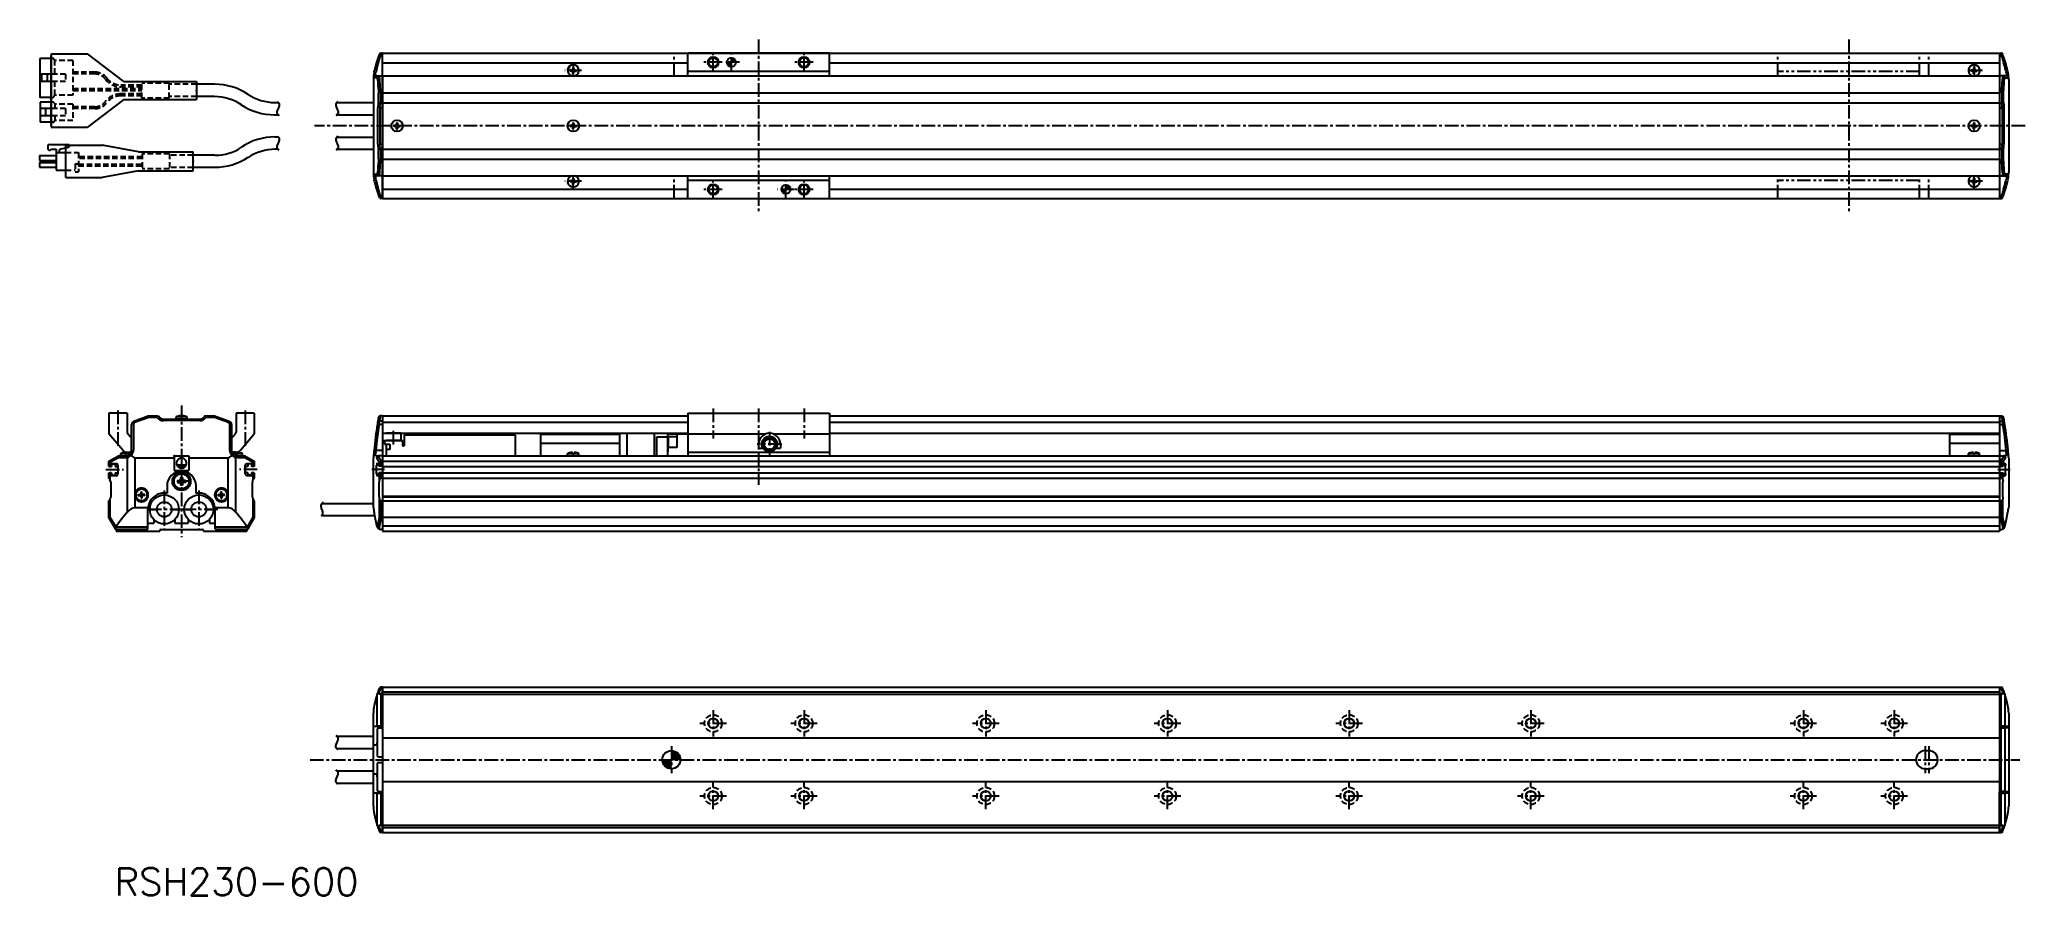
# Model space of a CAD drawing. Extents: x -693 to 400, y 35 to 506.
import ezdxf

# ---------------------------------------------------------------- set-up
doc = ezdxf.new("R2010")
doc.units = 0
for name, pattern in [('CENTER', [12, 7.5, -1.5, 1.5, -1.5]), ('DASHED', [4.5, 3, -1.5]), ('PHANTOM', [15, 7.5, -1.5, 1.5, -1.5, 1.5, -1.5])]:
    doc.linetypes.add(name, pattern=pattern)
doc.layers.get('0').update_dxf_attribs({"linetype": 'CONTINUOUS'})
doc.layers.add('CENTER', color=1, linetype='CENTER')
doc.styles.get("Standard").update_dxf_attribs({"font": 'txt.shx'})

msp = doc.modelspace()

# ---------------------------------------------------------------- texts
at = {"color": 7, "linetype": 'CONTINUOUS'}
msp.add_text('RSH230-600', height=15, dxfattribs=at).set_placement((-651.9, 34.6))

# ---------------------------------------------------------------- blocks, each defined once
blk = doc.blocks.new('*X2')
at = {"color": 0}
for p, q in [((-350.4, 108.7), (-349.8, 109.3)), ((-350.4, 109.1), (-350.2, 109.3)), ((-350.3, 108.3), (-349.3, 109.3)), ((-350.2, 108), (-348.9, 109.3)), ((-350.1, 107.6), (-348.4, 109.3)), ((-350, 107.3), (-348, 109.3)), ((-349.9, 107), (-347.5, 109.3)), ((-349.7, 106.7), (-347.1, 109.3)), ((-349.5, 106.4), (-346.7, 109.3)), ((-349.3, 106.2), (-346.2, 109.3)), ((-349.1, 105.9), (-345.8, 109.3)), ((-345.4, 113.7), (-344.8, 114.3)), ((-345.4, 114.1), (-345.2, 114.3)), ((-345.4, 113.2), (-344.4, 114.2)), ((-345.4, 112.8), (-344.1, 114.1)), ((-345.4, 112.3), (-343.7, 114)), ((-345.4, 111.9), (-343.4, 113.9)), ((-345.4, 111.4), (-343.1, 113.7)), ((-345.4, 111), (-342.8, 113.6)), ((-345.4, 110.5), (-342.6, 113.4)), ((-345.4, 110.1), (-342.3, 113.2)), ((-345.4, 109.6), (-342.1, 113)), ((-345.3, 109.3), (-341.8, 112.8)), ((-344.9, 109.3), (-341.6, 112.5)), ((-344.4, 109.3), (-341.4, 112.3)), ((-344, 109.3), (-341.2, 112)), ((-343.5, 109.3), (-341.1, 111.8)), ((-343.1, 109.3), (-340.9, 111.5)), ((-342.6, 109.3), (-340.8, 111.2)), ((-342.2, 109.3), (-340.7, 110.8)), ((-341.7, 109.3), (-340.6, 110.5)), ((-341.3, 109.3), (-340.5, 110.1)), ((-340.8, 109.3), (-340.4, 109.7)), ((-348.9, 105.7), (-345.4, 109.2)), ((-348.7, 105.5), (-345.4, 108.7)), ((-348.4, 105.3), (-345.4, 108.3)), ((-348.2, 105.1), (-345.4, 107.8)), ((-347.9, 104.9), (-345.4, 107.4)), ((-347.6, 104.8), (-345.4, 107)), ((-347.3, 104.7), (-345.4, 106.5)), ((-346.9, 104.5), (-345.4, 106.1)), ((-346.6, 104.4), (-345.4, 105.6)), ((-346.2, 104.4), (-345.4, 105.2)), ((-345.8, 104.3), (-345.4, 104.7))]:
    blk.add_line(p, q, dxfattribs=at)
blk = doc.blocks.new('*X3')
at = {"color": 0}
for p, q in [((-284.9, 422.8), (-284.5, 423.3)), ((-284.9, 423), (-284.7, 423.3)), ((-284.9, 423.3), (-284.9, 423.3)), ((-284.8, 422.5), (-284, 423.3)), ((-284.8, 422.7), (-284.2, 423.3)), ((-284.7, 422.2), (-283.6, 423.3)), ((-284.7, 422.3), (-283.8, 423.3)), ((-284.6, 422), (-283.4, 423.3)), ((-284.5, 421.9), (-283.1, 423.3)), ((-284.4, 421.8), (-282.9, 423.3)), ((-284.3, 421.6), (-282.7, 423.3)), ((-284.2, 421.5), (-282.5, 423.3)), ((-284.1, 421.4), (-282.4, 423.1)), ((-284, 421.3), (-282.4, 422.9)), ((-283.8, 421.2), (-282.4, 422.6)), ((-283.7, 421.1), (-282.4, 422.4)), ((-283.6, 421), (-282.4, 422.2)), ((-283.4, 421), (-282.4, 422)), ((-283.3, 420.9), (-282.4, 421.7)), ((-283.1, 420.9), (-282.4, 421.5)), ((-282.9, 420.8), (-282.4, 421.3)), ((-282.7, 420.8), (-282.4, 421.1)), ((-282.5, 420.8), (-282.4, 420.8)), ((-282.4, 425.5), (-282.2, 425.8)), ((-282.4, 425.8), (-282.4, 425.8)), ((-282.4, 425.1), (-281.8, 425.7)), ((-282.4, 425.3), (-282, 425.7)), ((-282.4, 424.6), (-281.5, 425.6)), ((-282.4, 424.9), (-281.6, 425.6)), ((-282.4, 424.4), (-281.3, 425.5)), ((-282.4, 424.2), (-281.2, 425.4)), ((-282.4, 423.7), (-280.9, 425.3)), ((-282.4, 424), (-281, 425.3)), ((-282.4, 423.5), (-280.8, 425.2)), ((-282.4, 423.3), (-280.7, 425)), ((-282.2, 423.3), (-280.6, 424.9)), ((-282, 423.3), (-280.5, 424.8)), ((-281.8, 423.3), (-280.4, 424.7)), ((-281.6, 423.3), (-280.3, 424.5)), ((-281.3, 423.3), (-280.2, 424.4)), ((-281.1, 423.3), (-280.1, 424.3)), ((-280.9, 423.3), (-280.1, 424.1)), ((-280.7, 423.3), (-280, 423.9)), ((-280.4, 423.3), (-280, 423.7)), ((-280.2, 423.3), (-279.9, 423.5)), ((-280, 423.3), (-279.9, 423.3))]:
    blk.add_line(p, q, dxfattribs=at)
blk = doc.blocks.new('*X4')
at = {"color": 0}
for p, q in [((-314.9, 492.8), (-314.4, 493.3)), ((-314.9, 493), (-314.6, 493.3)), ((-314.9, 493.2), (-314.9, 493.3)), ((-314.8, 492.5), (-314, 493.3)), ((-314.8, 492.6), (-314.2, 493.3)), ((-314.7, 492.1), (-313.5, 493.3)), ((-314.7, 492.3), (-313.8, 493.3)), ((-314.6, 492), (-313.3, 493.3)), ((-314.5, 491.9), (-313.1, 493.3)), ((-314.4, 491.7), (-312.9, 493.3)), ((-314.3, 491.6), (-312.6, 493.3)), ((-314.2, 491.5), (-312.4, 493.3)), ((-314.1, 491.4), (-312.4, 493)), ((-313.9, 491.3), (-312.4, 492.8)), ((-313.8, 491.2), (-312.4, 492.6)), ((-313.7, 491.1), (-312.4, 492.4)), ((-313.5, 491), (-312.4, 492.1)), ((-313.4, 491), (-312.4, 491.9)), ((-312.4, 495.5), (-312.2, 495.8)), ((-312.4, 495.7), (-312.4, 495.8)), ((-312.4, 495), (-311.8, 495.7)), ((-312.4, 495.3), (-312, 495.7)), ((-312.4, 494.6), (-311.4, 495.6)), ((-312.4, 494.8), (-311.6, 495.6)), ((-312.4, 494.4), (-311.3, 495.5)), ((-312.4, 494.1), (-311.2, 495.4)), ((-312.4, 493.9), (-311, 495.3)), ((-312.4, 493.7), (-310.9, 495.2)), ((-312.4, 493.5), (-310.8, 495.1)), ((-312.4, 493.3), (-310.6, 495)), ((-312.2, 493.3), (-310.5, 494.9)), ((-312, 493.3), (-310.4, 494.8)), ((-311.7, 493.3), (-310.3, 494.7)), ((-311.5, 493.3), (-310.3, 494.5)), ((-311.3, 493.3), (-310.2, 494.4)), ((-311.1, 493.3), (-310.1, 494.2)), ((-310.8, 493.3), (-310.1, 494.1)), ((-310.6, 493.3), (-310, 493.9)), ((-310.4, 493.3), (-310, 493.7)), ((-310.2, 493.3), (-309.9, 493.5)), ((-310, 493.3), (-309.9, 493.3)), ((-313.2, 490.9), (-312.4, 491.7)), ((-313, 490.8), (-312.4, 491.5)), ((-312.9, 490.8), (-312.4, 491.2)), ((-312.7, 490.8), (-312.4, 491)), ((-312.5, 490.8), (-312.4, 490.8))]:
    blk.add_line(p, q, dxfattribs=at)

# ---------------------------------------------------------------- linework, layer by layer
at = {"color": 7, "linetype": 'CONTINUOUS'}
for p, q in [((-693, 495.5), (-693, 474)), ((-686.8, 495.5), (-693, 495.5)), ((-686.8, 498), (-666.8, 498)), ((-686.8, 498), (-686.8, 457.6)), ((-686.8, 458.6), (-686.8, 497)), ((-646.8, 482.7), (-666.8, 498)), ((-506.8, 493.1), (-506.7, 493.1)), ((-505.2, 498.3), (-505, 498.3)), ((-504.4, 498.3), (-505, 498.3)), ((-504.4, 485.8), (-504.4, 498.3)), ((-504.4, 498.3), (385.6, 498.3)), ((-504.4, 418.3), (-504.4, 498.3)), ((-504.4, 493.1), (-336.4, 493.1)), ((-258.4, 498.3), (-336.4, 498.3)), ((-336.4, 485.8), (-336.4, 498.3)), ((-258.4, 485.8), (-258.4, 498.3)), ((-258.4, 493.1), (385.6, 493.1)), ((385.6, 498.3), (385.6, 418.3)), ((385.6, 498.3), (386.2, 498.3)), ((386.4, 498.3), (386.2, 498.3)), ((388, 493.1), (387.8, 493.1)), ((-686.8, 486.8), (-693, 486.8)), ((-686.8, 482.8), (-693, 482.8)), ((-692, 486.8), (-692, 482.8)), ((-689, 486.8), (-689, 482.8)), ((-646.8, 482.7), (-606.8, 482.7)), ((-606.8, 482.7), (-606.8, 472.8)), ((-596.8, 481.2), (-606.8, 481.2)), ((-509.4, 483.9), (-509.4, 432.6)), ((-509.3, 485.9), (-509.3, 485.9)), ((-507.3, 484.8), (-509.1, 484.8)), ((-509, 488), (-508.8, 489)), ((-508.1, 485.8), (-504.4, 485.8)), ((-507.8, 488.8), (-508, 488)), ((-504.4, 485.8), (-504.4, 430.8)), ((-504.4, 485.8), (385.6, 485.8)), ((-504.4, 485.8), (-336.4, 485.8)), ((-401.7, 490.5), (-401.2, 490.5)), ((-401.2, 489), (-401.2, 488.5)), ((-400.4, 489), (-401.2, 489)), ((-400.4, 488.5), (-401.2, 488.5)), ((-399.7, 490.5), (-399.7, 489.8)), ((-399.7, 487), (-399.7, 487.8)), ((-399.7, 487), (-399.2, 487)), ((-399.2, 490.5), (-399.2, 489.8)), ((-399.2, 487), (-399.2, 487.8)), ((-398.4, 489), (-397.7, 489)), ((-398.4, 488.5), (-397.7, 488.5)), ((-397.7, 489), (-397.7, 488.5)), ((-258.4, 488.3), (-336.4, 488.3)), ((-258.4, 485.8), (385.6, 485.8)), ((369.8, 489), (369.8, 488.5)), ((370.6, 489), (369.8, 489)), ((370.6, 488.5), (369.8, 488.5)), ((371.3, 490.5), (371.3, 489.8)), ((371.3, 490.5), (371.8, 490.5)), ((371.3, 487), (371.3, 487.8)), ((371.3, 487), (371.8, 487)), ((371.8, 490.5), (371.8, 489.8)), ((371.8, 487), (371.8, 487.8)), ((372.6, 489), (373.3, 489)), ((372.6, 488.5), (373.3, 488.5)), ((373.3, 489), (373.3, 488.5)), ((389.2, 485.8), (385.6, 485.8)), ((388.4, 484.8), (390.2, 484.8)), ((389, 488.8), (389.2, 488)), ((390.2, 488), (389.9, 489)), ((390.5, 485.9), (390.5, 485.9)), ((390.6, 483.9), (390.6, 432.6)), ((-686.8, 474), (-693, 474)), ((-692.8, 471.3), (-692.8, 460.3)), ((-686.8, 471.3), (-692.8, 471.3)), ((-646.8, 472.8), (-666.8, 457.6)), ((-646.8, 472.8), (-606.8, 472.8)), ((-596.8, 474.4), (-606.8, 474.4)), ((-563.7, 471.2), (-561.8, 471.2)), ((-529.5, 471.2), (-509.4, 471.2)), ((-506.6, 471.6), (-506.6, 476.3)), ((-505.6, 476.5), (-505.6, 476.5)), ((-505.6, 476.5), (-505.6, 471)), ((-505.6, 471), (-505.5, 471)), ((-504.4, 471), (-505.5, 471)), ((-504.4, 476.5), (385.6, 476.5)), ((-504.4, 471), (385.6, 471)), ((385.6, 471), (386.7, 471)), ((386.8, 471), (386.7, 471)), ((386.8, 476.5), (386.8, 476.5)), ((386.8, 476.5), (386.8, 471)), ((387.8, 471.6), (387.8, 476.3)), ((-686.8, 467.8), (-692.8, 467.8)), ((-686.8, 463.8), (-692.8, 463.8)), ((-686.8, 460.3), (-692.8, 460.3)), ((-689.8, 467.8), (-689.8, 463.8)), ((-563.8, 464.4), (-561.8, 464.4)), ((-529.6, 464.4), (-509.4, 464.4)), ((-506.9, 448.3), (-506.9, 468.3)), ((-505.9, 468.3), (-505.9, 448.3)), ((-504.4, 468.3), (-505.9, 468.3)), ((-496.7, 460), (-496.7, 459.3)), ((-496.7, 460), (-496.2, 460)), ((-496.2, 460), (-496.2, 459.3)), ((-399.7, 460), (-399.7, 459.3)), ((-399.7, 460), (-399.2, 460)), ((-399.2, 460), (-399.2, 459.3)), ((371.3, 460), (371.3, 459.3)), ((371.3, 460), (371.8, 460)), ((371.8, 460), (371.8, 459.3)), ((385.6, 468.3), (387.1, 468.3)), ((387.1, 468.3), (387.1, 448.3)), ((388.1, 448.3), (388.1, 468.3)), ((-687.7, 448.1), (-676.9, 448.1)), ((-686.8, 457.6), (-666.8, 457.6)), ((-676.9, 448.1), (-676.9, 447.7)), ((-561.7, 452.1), (-563.6, 452.1)), ((-529.6, 452.1), (-509.4, 452.1)), ((-504.4, 448.3), (-505.9, 448.3)), ((-498.2, 458.5), (-498.2, 458)), ((-497.4, 458.5), (-498.2, 458.5)), ((-497.4, 458), (-498.2, 458)), ((-496.7, 456.5), (-496.7, 457.3)), ((-496.7, 456.5), (-496.2, 456.5)), ((-496.2, 456.5), (-496.2, 457.3)), ((-495.4, 458.5), (-494.7, 458.5)), ((-495.4, 458), (-494.7, 458)), ((-494.7, 458.5), (-494.7, 458)), ((-401.2, 458.5), (-401.2, 458)), ((-400.4, 458.5), (-401.2, 458.5)), ((-400.4, 458), (-401.2, 458)), ((-399.7, 456.5), (-399.7, 457.3)), ((-399.7, 456.5), (-399.2, 456.5)), ((-399.2, 456.5), (-399.2, 457.3)), ((-398.4, 458.5), (-397.7, 458.5)), ((-398.4, 458), (-397.7, 458)), ((-397.7, 458.5), (-397.7, 458)), ((369.8, 458.5), (369.8, 458)), ((370.6, 458.5), (369.8, 458.5)), ((370.6, 458), (369.8, 458)), ((371.3, 456.5), (371.3, 457.3)), ((371.3, 456.5), (371.8, 456.5)), ((371.8, 456.5), (371.8, 457.3)), ((372.6, 458.5), (373.3, 458.5)), ((372.6, 458), (373.3, 458)), ((373.3, 458.5), (373.3, 458)), ((385.6, 448.3), (387.1, 448.3)), ((-693.1, 442), (-693.1, 439.3)), ((-693.1, 442), (-684.1, 442)), ((-693.1, 439.3), (-684.1, 439.3)), ((-693.1, 438.2), (-684.1, 438.2)), ((-693.1, 438.2), (-693.1, 435.5)), ((-688.6, 447.2), (-688.6, 445.4)), ((-687.7, 444.5), (-688.6, 445.4)), ((-687.7, 444.5), (-686.8, 445.4)), ((-686.8, 445.4), (-684.1, 445.4)), ((-684.1, 445.4), (-684.1, 433.9)), ((-684.1, 443.6), (-678.7, 443.6)), ((-681.5, 445.6), (-678.7, 446.3)), ((-678.7, 447.7), (-658.7, 447.7)), ((-678.7, 429.8), (-678.7, 447.7)), ((-638.7, 444), (-658.7, 447.7)), ((-638.7, 444), (-608.7, 444)), ((-608.7, 433.6), (-608.7, 444)), ((-596.7, 442.1), (-608.7, 442.1)), ((-561.8, 445.4), (-563.6, 445.4)), ((-529.5, 445.4), (-509.4, 445.4)), ((-506.6, 440.2), (-506.6, 444.9)), ((-505.5, 445.5), (-505.6, 445.5)), ((-505.6, 445.5), (-505.6, 440)), ((-505.6, 440), (-505.6, 440)), ((-504.4, 445.5), (-505.5, 445.5)), ((-504.4, 445.5), (385.6, 445.5)), ((-504.4, 440), (385.6, 440)), ((385.6, 445.5), (386.7, 445.5)), ((386.7, 445.5), (386.8, 445.5)), ((386.8, 445.5), (386.8, 440)), ((386.8, 440), (386.8, 440)), ((387.8, 440.2), (387.8, 444.9)), ((-693.1, 435.5), (-684.1, 435.5)), ((-684.1, 433.9), (-678.7, 433.9)), ((-678.7, 429.8), (-658.7, 429.8)), ((-638.7, 433.6), (-658.7, 429.8)), ((-638.7, 433.6), (-608.7, 433.6)), ((-596.7, 435.4), (-608.7, 435.4)), ((-509.3, 430.6), (-509.3, 430.6)), ((-509.1, 431.8), (-507.3, 431.8)), ((-508.8, 427.5), (-509, 428.5)), ((-504.4, 430.8), (-508.1, 430.8)), ((-507.8, 427.8), (-508, 428.5)), ((-504.4, 430.8), (-504.4, 418.3)), ((-504.4, 430.8), (-336.4, 430.8)), ((-502.4, 430.8), (387.6, 430.8)), ((-401.2, 428), (-401.2, 427.5)), ((-400.4, 428), (-401.2, 428)), ((-400.4, 427.5), (-401.2, 427.5)), ((-399.7, 429.5), (-399.7, 428.8)), ((-399.7, 429.5), (-399.2, 429.5)), ((-399.7, 426), (-399.7, 426.8)), ((-399.2, 429.5), (-399.2, 428.8)), ((-399.2, 426), (-399.2, 426.8)), ((-398.4, 428), (-397.7, 428)), ((-398.4, 427.5), (-397.7, 427.5)), ((-397.7, 428), (-397.7, 427.5)), ((-336.4, 418.3), (-336.4, 430.8)), ((-258.4, 428.3), (-336.4, 428.3)), ((-258.4, 430.8), (385.6, 430.8)), ((-258.4, 418.3), (-258.4, 430.8)), ((369.8, 428), (369.8, 427.5)), ((370.6, 428), (369.8, 428)), ((370.6, 427.5), (369.8, 427.5)), ((371.3, 429.5), (371.3, 428.8)), ((371.3, 429.5), (371.8, 429.5)), ((371.3, 426), (371.3, 426.8)), ((371.8, 429.5), (371.8, 428.8)), ((371.8, 426), (371.8, 426.8)), ((372.6, 428), (373.3, 428)), ((372.6, 427.5), (373.3, 427.5)), ((373.3, 428), (373.3, 427.5)), ((385.6, 430.8), (389.2, 430.8)), ((390.2, 431.8), (388.4, 431.8)), ((389, 427.8), (389.2, 428.5)), ((389.9, 427.5), (390.2, 428.5)), ((390.5, 430.6), (390.5, 430.6)), ((-506.8, 423.4), (-506.7, 423.5)), ((-505, 418.3), (-505.2, 418.3)), ((-504.4, 418.3), (-505, 418.3)), ((-504.4, 423.5), (-336.4, 423.5)), ((-504.4, 418.3), (385.6, 418.3)), ((-399.7, 426), (-399.2, 426)), ((-336.4, 418.3), (-258.4, 418.3)), ((-258.4, 423.5), (385.6, 423.5)), ((371.3, 426), (371.8, 426)), ((385.6, 418.3), (386.2, 418.3)), ((386.2, 418.3), (386.4, 418.3)), ((388, 423.4), (387.8, 423.5)), ((-645, 300.1), (-655, 300.1)), ((-655, 300.1), (-655, 288.7)), ((-645, 300.1), (-645, 289.6)), ((-641.2, 295.7), (-633.3, 298.6)), ((-633.1, 297.8), (-640.9, 294.9)), ((-633.3, 298.6), (-627.8, 298.6)), ((-628.4, 297.8), (-633.1, 297.8)), ((-627.8, 298.6), (-627.8, 298.6)), ((-625, 296.8), (-605, 296.8)), ((-605, 296), (-625, 296)), ((-618.2, 296.8), (-618, 298.1)), ((-611.9, 296.8), (-618.2, 296.8)), ((-615.4, 298.1), (-618, 298.1)), ((-615.4, 298.7), (-615.4, 297.7)), ((-614.6, 297.7), (-615.4, 297.7)), ((-614.6, 298.7), (-614.6, 297.7)), ((-612, 298.1), (-614.6, 298.1)), ((-611.9, 296.8), (-612, 298.1)), ((-602.3, 298.6), (-596.8, 298.6)), ((-602.3, 298.6), (-602.3, 298.6)), ((-596.9, 297.8), (-601.7, 297.8)), ((-589.2, 294.9), (-596.9, 297.8)), ((-596.8, 298.6), (-588.8, 295.7)), ((-585, 300.1), (-585, 289.6)), ((-575, 300.1), (-585, 300.1)), ((-575, 300.1), (-575, 288.7)), ((-504.4, 295.7), (-506.1, 295.7)), ((-504.4, 298.6), (-505.6, 298.6)), ((-505.6, 298.6), (-505.6, 298.6)), ((-504.4, 298.6), (-504.4, 289.1)), ((-504.4, 298.6), (-504.4, 236.1)), ((-504.4, 298.6), (-336.4, 298.6)), ((-504.4, 298.6), (-504.4, 289.1)), ((-504.4, 295.2), (-336.4, 295.2)), ((-336.4, 300.1), (-258.4, 300.1)), ((-336.4, 300.1), (-336.4, 276.6)), ((-258.4, 300.1), (-258.4, 276.6)), ((-258.4, 298.6), (385.6, 298.6)), ((-258.4, 295.2), (385.6, 295.2)), ((385.6, 298.6), (385.6, 236.1)), ((385.6, 298.6), (385.6, 289.1)), ((385.6, 298.6), (386.8, 298.6)), ((385.6, 298.6), (385.6, 289.1)), ((385.6, 295.7), (387.3, 295.7)), ((386.8, 298.6), (386.8, 298.6)), ((-647.4, 279.7), (-655, 288.7)), ((-643.1, 286.9), (-644.8, 289)), ((-642.5, 279.6), (-642.5, 293.8)), ((-641.5, 294), (-641.5, 279.7)), ((-588.5, 279.7), (-588.5, 294)), ((-587.5, 293.8), (-587.5, 279.6)), ((-586.9, 286.9), (-585.2, 289)), ((-582.6, 279.7), (-575, 288.7)), ((-504.4, 293.8), (-506.3, 293.8)), ((-504.4, 289.1), (-336.4, 289.1)), ((-504.4, 285.1), (-493.4, 285.1)), ((-503.4, 285.1), (-503.4, 283.1)), ((-494.4, 289.1), (-502.4, 289.1)), ((-494.4, 285.1), (-502.4, 285.1)), ((-494.4, 289.1), (-494.4, 285.1)), ((-493.4, 285.1), (-493.4, 282.1)), ((-492.4, 288.1), (-431.4, 288.1)), ((-492.4, 288.1), (-492.4, 282.1)), ((-431.4, 288.1), (-431.4, 276.6)), ((-417.4, 289.1), (-417.4, 276.6)), ((-417.4, 288.6), (-373.9, 288.6)), ((-373.9, 289.1), (-373.9, 276.6)), ((-369.9, 289.1), (-369.9, 276.6)), ((-354.9, 289.1), (-354.9, 276.6)), ((-353.4, 287.1), (-347.4, 287.1)), ((-353.4, 276.6), (-353.4, 287.1)), ((-347.4, 276.6), (-347.4, 288.6)), ((-336.4, 288.6), (-347.4, 288.6)), ((-347.1, 287.1), (-347.4, 286.6)), ((-347.4, 286.6), (-347.4, 279.1)), ((-342.4, 287.1), (-347.1, 287.1)), ((-347.1, 287.1), (-347.1, 281.2)), ((-342.4, 288.6), (-342.4, 281.2)), ((-336.4, 288.7), (-293.5, 288.7)), ((-289.3, 288.7), (-258.4, 288.7)), ((-258.4, 289.1), (385.6, 289.1)), ((358.1, 289.1), (358.1, 276.6)), ((358.1, 288.6), (385.6, 288.6)), ((385.6, 293.8), (387.4, 293.8)), ((-655, 273.6), (-649.8, 276.6)), ((-655, 270.8), (-655, 273.6)), ((-655, 273.6), (-655, 273.6)), ((-649.8, 275.6), (-654.4, 273)), ((-649.8, 276.6), (-645.5, 276.6)), ((-649.8, 276.6), (-649.8, 276.6)), ((-645.7, 275.6), (-649.8, 275.6)), ((-648.7, 276.6), (-648.5, 277.9)), ((-645.5, 276.6), (-648.7, 276.6)), ((-645.9, 277.9), (-648.5, 277.9)), ((-645.9, 278.5), (-645.9, 277.5)), ((-645.1, 277.5), (-645.9, 277.5)), ((-644.7, 275.7), (-645.7, 275.6)), ((-645.5, 276.6), (-644.8, 276.7)), ((-645.1, 278.6), (-643.5, 278.6)), ((-645.1, 278.5), (-645.1, 277.5)), ((-643, 277.9), (-645.1, 277.9)), ((-644.7, 245.7), (-644.7, 275.7)), ((-640.7, 275.6), (-640.7, 248.1)), ((-640.7, 275.6), (-619, 275.6)), ((-619, 276.6), (-619, 268.6)), ((-619, 276.6), (-611, 276.6)), ((-615, 274.5), (-615, 271.7)), ((-611, 276.6), (-611, 268.6)), ((-611, 275.6), (-589.4, 275.6)), ((-589.4, 248.1), (-589.4, 275.6)), ((-587.4, 276.9), (-587.4, 276.9)), ((-587, 277.9), (-584.9, 277.9)), ((-584.9, 278.6), (-586.5, 278.6)), ((-584.3, 275.6), (-585.3, 275.7)), ((-585.3, 275.7), (-585.3, 245.7)), ((-585.2, 276.7), (-584.5, 276.6)), ((-584.9, 278.5), (-584.9, 277.5)), ((-584.9, 277.5), (-584.1, 277.5)), ((-584.5, 276.6), (-581.4, 276.6)), ((-584.5, 276.6), (-580.2, 276.6)), ((-580.2, 275.6), (-584.3, 275.6)), ((-584.1, 278.5), (-584.1, 277.5)), ((-584.1, 277.9), (-581.5, 277.9)), ((-581.4, 276.6), (-581.5, 277.9)), ((-580.2, 276.6), (-575, 273.6)), ((-580.2, 276.6), (-580.2, 276.6)), ((-575.6, 273), (-580.2, 275.6)), ((-575, 273.6), (-575, 270.8)), ((-575, 273.6), (-575, 273.6)), ((-509.4, 248.1), (-509.4, 275.6)), ((-509.3, 276.9), (-509.3, 276.9)), ((-504.4, 279.6), (-508.1, 279.6)), ((-508, 276.7), (-507.8, 276.6)), ((-507.8, 276.6), (-506.7, 276.6)), ((-506.7, 276.6), (-506.8, 276.6)), ((-504.4, 276.6), (-506.7, 276.6)), ((-505, 273.6), (-505.2, 273.6)), ((-505.2, 273.6), (-505.2, 271)), ((-504.4, 273.6), (-505, 273.6)), ((-504.4, 276.6), (385.6, 276.6)), ((-504.4, 276.6), (-504.4, 235.1)), ((-504.4, 273.6), (385.6, 273.6)), ((-503.4, 283.1), (-500.4, 283.1)), ((-502.4, 283.1), (-502.4, 276.6)), ((-500.4, 280.1), (-502.4, 280.1)), ((-500.4, 283.1), (-500.4, 280.1)), ((-493.4, 282.1), (-492.4, 282.1)), ((-417.4, 283.6), (-373.9, 283.6)), ((-402.6, 276.6), (-402.5, 277.9)), ((-396.3, 276.6), (-402.6, 276.6)), ((-399.8, 277.9), (-402.5, 277.9)), ((-399.8, 278.5), (-399.8, 277.5)), ((-399, 277.5), (-399.8, 277.5)), ((-399, 278.5), (-399, 277.5)), ((-396.4, 277.9), (-399, 277.9)), ((-396.3, 276.6), (-396.4, 277.9)), ((-342.4, 281.2), (-347.4, 281.2)), ((-336.4, 278.6), (-258.4, 278.6)), ((-297.4, 283.1), (-297.4, 280.8)), ((-297.4, 280.8), (-295, 280.8)), ((-287.8, 280.8), (-285.4, 280.8)), ((-285.4, 283.1), (-285.4, 280.8)), ((358.1, 283.6), (385.6, 283.6)), ((368.4, 276.6), (368.5, 277.9)), ((374.7, 276.6), (368.4, 276.6)), ((371.2, 277.9), (368.5, 277.9)), ((371.2, 278.5), (371.2, 277.5)), ((372, 277.5), (371.2, 277.5)), ((372, 278.5), (372, 277.5)), ((374.6, 277.9), (372, 277.9)), ((374.7, 276.6), (374.6, 277.9)), ((385.6, 279.6), (389.2, 279.6)), ((385.6, 276.6), (387.8, 276.6)), ((385.6, 276.6), (385.6, 235.1)), ((385.6, 273.6), (386.2, 273.6)), ((386.2, 273.6), (386.4, 273.6)), ((386.4, 273.6), (386.4, 271)), ((389, 276.6), (387.8, 276.6)), ((387.8, 276.6), (388, 276.6)), ((389.2, 276.7), (389, 276.6)), ((390.5, 276.9), (390.5, 276.9)), ((390.6, 275.6), (390.6, 248.1)), ((-654.4, 271), (-655, 271)), ((-655, 270.8), (-653.5, 270.8)), ((-655, 264.3), (-655, 267.3)), ((-655, 267.3), (-653.5, 267.3)), ((-655, 267.2), (-654.4, 267.2)), ((-654.4, 273), (-654.4, 271)), ((-654.4, 271), (-653.7, 271)), ((-653.7, 267.2), (-654.4, 267.2)), ((-654.4, 267.2), (-654.4, 263.5)), ((-653.7, 271), (-653.7, 272.4)), ((-653.7, 272.4), (-651, 272.4)), ((-653.7, 265.7), (-653.7, 267.2)), ((-651, 265.7), (-653.7, 265.7)), ((-653.5, 272.3), (-653.5, 270.8)), ((-653.5, 272.3), (-651.5, 272.3)), ((-653.5, 267.3), (-653.5, 265.9)), ((-653.5, 265.9), (-651.5, 265.9)), ((-651.5, 272.3), (-651.5, 270.8)), ((-651.5, 270.8), (-650, 270.8)), ((-651.5, 267.3), (-651.5, 265.9)), ((-651.5, 267.3), (-650, 267.3)), ((-650, 271.4), (-650, 266.7)), ((-650, 270.8), (-650, 267.3)), ((-619, 268.6), (-611, 268.6)), ((-617.2, 263.1), (-616.1, 263.1)), ((-617.2, 263.1), (-617.2, 262)), ((-617, 271.7), (-613, 271.7)), ((-616.7, 271.2), (-613.4, 271.2)), ((-616.1, 270.7), (-614, 270.7)), ((-614.5, 264.7), (-615.6, 264.7)), ((-615.6, 264.7), (-615.6, 263.6)), ((-614.5, 264.7), (-614.5, 263.6)), ((-612.9, 263.1), (-614, 263.1)), ((-612.9, 263.1), (-612.9, 262)), ((-580, 266.7), (-580, 271.4)), ((-580, 270.8), (-580, 267.3)), ((-578.5, 270.8), (-580, 270.8)), ((-578.5, 267.3), (-580, 267.3)), ((-579, 272.4), (-576.3, 272.4)), ((-576.3, 265.7), (-579, 265.7)), ((-578.5, 272.3), (-578.5, 270.8)), ((-576.5, 272.3), (-578.5, 272.3)), ((-578.5, 267.3), (-578.5, 265.9)), ((-576.5, 265.9), (-578.5, 265.9)), ((-576.5, 272.3), (-576.5, 270.8)), ((-575, 270.8), (-576.5, 270.8)), ((-576.5, 267.3), (-576.5, 265.9)), ((-575, 267.3), (-576.5, 267.3)), ((-576.3, 272.4), (-576.3, 271)), ((-576.3, 271), (-575.6, 271)), ((-575.6, 267.2), (-576.3, 267.2)), ((-576.3, 267.2), (-576.3, 265.7)), ((-575.6, 271), (-575.6, 273)), ((-575, 271), (-575.6, 271)), ((-575.6, 267.2), (-575, 267.2)), ((-575.6, 263.5), (-575.6, 267.2)), ((-575, 267.3), (-575, 264.3)), ((-507.7, 266.7), (-507.7, 271.4)), ((-506.4, 271.4), (-507.7, 271.4)), ((-506.4, 266.7), (-507.7, 266.7)), ((-507.3, 272.4), (-506.4, 272.4)), ((-506.4, 265.7), (-507.3, 265.7)), ((-506.4, 272.4), (-506.4, 271)), ((-504.4, 271), (-506.4, 271)), ((-504.4, 267.2), (-506.4, 267.2)), ((-506.4, 267.2), (-506.4, 265.7)), ((-506.1, 271), (-506.1, 273)), ((-506.1, 263.5), (-506.1, 267.2)), ((-505.2, 267.2), (-505.2, 264.3)), ((-504.4, 264.3), (-505.2, 264.3)), ((-504.4, 270.8), (385.6, 270.8)), ((-504.4, 267.3), (385.6, 267.3)), ((-504.4, 264.3), (385.6, 264.3)), ((385.6, 271), (387.5, 271)), ((385.6, 267.2), (387.5, 267.2)), ((385.6, 264.3), (386.4, 264.3)), ((386.4, 267.2), (386.4, 264.3)), ((387.3, 271), (387.3, 273)), ((387.3, 263.5), (387.3, 267.2)), ((388.5, 272.4), (387.5, 272.4)), ((387.5, 272.4), (387.5, 271)), ((387.5, 271.4), (388.8, 271.4)), ((387.5, 267.2), (387.5, 265.7)), ((387.5, 266.7), (388.8, 266.7)), ((387.5, 265.7), (388.5, 265.7)), ((388.8, 266.7), (388.8, 271.4)), ((-655, 242.6), (-655, 251.9)), ((-654.4, 252.7), (-654.4, 242.9)), ((-654, 262.1), (-654, 254.1)), ((-638.8, 255.3), (-638, 255.3)), ((-638.8, 254.8), (-638.8, 255.3)), ((-638.8, 254.8), (-638, 254.8)), ((-637.3, 256.1), (-637.3, 256.8)), ((-637.3, 256.8), (-636.8, 256.8)), ((-637.3, 254.1), (-637.3, 253.3)), ((-637.3, 253.3), (-636.8, 253.3)), ((-636.8, 256.1), (-636.8, 256.8)), ((-636.8, 254.1), (-636.8, 253.3)), ((-635.3, 255.3), (-636, 255.3)), ((-635.3, 254.8), (-636, 254.8)), ((-635.3, 254.8), (-635.3, 255.3)), ((-623, 256.1), (-624.5, 256.1)), ((-623, 260.1), (-623, 256.1)), ((-617.2, 262), (-616.1, 262)), ((-615.6, 261.5), (-615.6, 260.4)), ((-614.5, 260.4), (-615.6, 260.4)), ((-614.5, 261.5), (-614.5, 260.4)), ((-612.9, 262), (-614, 262)), ((-607, 256.1), (-607, 260.1)), ((-605.5, 256.1), (-607, 256.1)), ((-594.8, 255.3), (-594, 255.3)), ((-594.8, 254.8), (-594.8, 255.3)), ((-594.8, 254.8), (-594, 254.8)), ((-593.3, 256.1), (-593.3, 256.8)), ((-593.3, 256.8), (-592.8, 256.8)), ((-593.3, 254.1), (-593.3, 253.3)), ((-593.3, 253.3), (-592.8, 253.3)), ((-592.8, 256.1), (-592.8, 256.8)), ((-592.8, 254.1), (-592.8, 253.3)), ((-591.3, 255.3), (-592, 255.3)), ((-591.3, 254.8), (-592, 254.8)), ((-591.3, 254.8), (-591.3, 255.3)), ((-576, 254.1), (-576, 262.1)), ((-575.6, 242.9), (-575.6, 252.7)), ((-575, 251.9), (-575, 242.6)), ((-506.3, 254.1), (-506.3, 262.1)), ((-506.1, 242.9), (-506.1, 252.7)), ((-505.2, 251.9), (-505.2, 242.6)), ((-504.4, 251.9), (-505.2, 251.9)), ((-504.4, 254.4), (385.6, 254.4)), ((-504.4, 254.1), (385.6, 254.1)), ((-504.4, 251.9), (385.6, 251.9)), ((385.6, 251.9), (386.4, 251.9)), ((386.4, 251.9), (386.4, 242.6)), ((387.3, 242.9), (387.3, 252.7)), ((387.4, 254.1), (387.4, 262.1)), ((-651.4, 236.4), (-655, 242.6)), ((-655, 242.6), (-655, 242.6)), ((-654.4, 242.9), (-651.2, 237.5)), ((-640.7, 248.1), (-633.5, 248.1)), ((-633.5, 236.2), (-633.5, 247.1)), ((-632.5, 247.1), (-628.8, 247.1)), ((-630.3, 241.6), (-630.3, 239.6)), ((-620.3, 247.1), (-616.5, 247.1)), ((-618.7, 241.6), (-618.7, 239.6)), ((-613.5, 247.1), (-609.8, 247.1)), ((-611.3, 241.6), (-611.3, 239.6)), ((-601.3, 247.1), (-597.5, 247.1)), ((-599.7, 241.6), (-599.7, 239.6)), ((-596.5, 248.1), (-589.4, 248.1)), ((-596.5, 236.2), (-596.5, 247.1)), ((-578.8, 237.5), (-575.6, 242.9)), ((-575, 242.6), (-578.6, 236.4)), ((-575, 242.6), (-575, 242.6)), ((-537.8, 243.7), (-508.6, 243.7)), ((-537.6, 250.4), (-509.5, 250.4)), ((-504.4, 242.6), (-505.2, 242.6)), ((-505.2, 242.6), (-505.2, 242.6)), ((-504.4, 242.9), (385.6, 242.9)), ((385.6, 242.6), (386.3, 242.6)), ((386.4, 242.6), (386.3, 242.6)), ((-651.3, 236.1), (-651.4, 236.4)), ((-633.5, 236.1), (-651.3, 236.1)), ((-651.2, 237.5), (-651.1, 237.6)), ((-651.1, 237.6), (-633.5, 237.6)), ((-651, 236.1), (-651, 235.1)), ((-651, 235.1), (-627, 235.1)), ((-633.5, 239.6), (-630.3, 239.6)), ((-627, 235.6), (-627, 235.1)), ((-626.5, 236.1), (-603.5, 236.1)), ((-618.7, 239.6), (-611.3, 239.6)), ((-603, 235.6), (-603, 235.1)), ((-603, 235.1), (-579, 235.1)), ((-599.7, 239.6), (-596.5, 239.6)), ((-596.5, 237.6), (-578.9, 237.6)), ((-578.8, 236.1), (-596.5, 236.1)), ((-579, 236.1), (-579, 235.1)), ((-578.9, 237.6), (-578.8, 237.5)), ((-578.6, 236.4), (-578.8, 236.1)), ((-507.3, 237.6), (-507.3, 237.5)), ((-504.4, 236.1), (-505.4, 236.1)), ((-504.4, 238.1), (385.6, 238.1)), ((-504.4, 235.1), (385.6, 235.1)), ((385.6, 236.1), (386.5, 236.1)), ((388.5, 237.6), (388.4, 237.5)), ((-507.3, 145.4), (-507.3, 145.5)), ((-507.3, 127.8), (-507.3, 145.4)), ((-504.4, 145.5), (-505.4, 145.5)), ((-505.4, 145.5), (-505.4, 127.8)), ((-504.4, 149.3), (-505.2, 149.3)), ((-505.2, 149.3), (-505.2, 149.3)), ((-504.4, 149.3), (-504.4, 69.3)), ((-504.4, 149.3), (385.6, 149.3)), ((-504.4, 145.5), (-504.4, 149.3)), ((-504.4, 146.7), (385.6, 146.7)), ((-504.4, 127.8), (-504.4, 145.5)), ((-504.4, 145.3), (385.6, 145.3)), ((385.6, 149.3), (385.6, 69.3)), ((385.6, 149.3), (385.6, 126.9)), ((385.6, 149.3), (386.3, 149.3)), ((385.6, 145.5), (386.5, 145.5)), ((386.3, 149.3), (386.4, 149.3)), ((386.5, 73.1), (386.5, 145.5)), ((388.4, 145.5), (388.5, 145.4)), ((388.5, 145.4), (388.5, 127.8)), ((-509.4, 83.7), (-509.4, 135)), ((390.6, 135), (390.6, 83.7)), ((-529.5, 122.2), (-509.4, 122.2)), ((-509.4, 127.7), (-509.3, 127.8)), ((-509.3, 127.8), (-507.3, 127.8)), ((-507.4, 127.7), (-507.2, 127.8)), ((-507.4, 125.8), (-507.4, 111.8)), ((-505.4, 127.8), (-507.3, 127.8)), ((-506.4, 126.8), (-504.4, 126.8)), ((-505.4, 127.8), (-504.4, 127.8)), ((-504.4, 127.8), (-504.4, 126.8)), ((-504.4, 125.9), (-504.4, 126.8)), ((-504.4, 126.8), (-504.4, 110.8)), ((-504.4, 125.9), (-504.4, 125.4)), ((-504.4, 121.3), (385.6, 121.3)), ((386, 127.8), (385.6, 127.8)), ((385.6, 126.9), (386, 126.8)), ((386, 127.8), (386, 90.8)), ((388.5, 127.8), (387.1, 127.8)), ((387.1, 127.8), (387.1, 126.8)), ((387.1, 126.8), (388.5, 126.8)), ((388.5, 127.8), (390.4, 127.8)), ((388.5, 126.8), (388.5, 91.8)), ((390.4, 126.8), (388.5, 126.8)), ((390.4, 127.8), (390.6, 127.7)), ((390.6, 126.7), (390.4, 126.8)), ((-529.6, 115.5), (-509.4, 115.5)), ((-507.4, 117.3), (-509.4, 117.3)), ((-507.4, 117.3), (-507.4, 118.8)), ((-506.4, 110.8), (-504.4, 110.8)), ((344.6, 114.3), (346.6, 114.3)), ((-529.6, 103.2), (-509.4, 103.2)), ((-507.4, 101.3), (-509.4, 101.3)), ((-507.4, 106.8), (-507.4, 92.8)), ((-507.4, 99.8), (-507.4, 101.3)), ((-506.4, 107.8), (-504.4, 107.8)), ((-504.4, 107.8), (-504.4, 91.8)), ((344.6, 104.3), (346.6, 104.3)), ((-529.5, 96.4), (-509.4, 96.4)), ((-509.3, 90.8), (-509.4, 90.9)), ((-507.3, 90.8), (-509.3, 90.8)), ((-507.2, 90.8), (-507.4, 90.9)), ((-507.3, 73.2), (-507.3, 90.8)), ((-507.3, 90.8), (-505.4, 90.8)), ((-506.4, 91.8), (-504.4, 91.8)), ((-505.4, 90.8), (-505.4, 73.1)), ((-505.4, 90.8), (-504.4, 90.8)), ((-504.4, 97.3), (385.6, 97.3)), ((-504.4, 93.2), (-504.4, 92.7)), ((-504.4, 92.7), (-504.4, 91.8)), ((-504.4, 91.8), (-504.4, 90.8)), ((-504.4, 73.1), (-504.4, 90.8)), ((386, 91.8), (385.6, 91.7)), ((385.6, 69.3), (385.6, 91.7)), ((386, 90.8), (385.6, 90.8)), ((388.5, 91.8), (387.1, 91.8)), ((387.1, 90.8), (387.1, 91.8)), ((387.1, 90.8), (388.5, 90.8)), ((388.5, 91.8), (390.4, 91.8)), ((388.5, 90.8), (388.5, 73.2)), ((390.4, 90.8), (388.5, 90.8)), ((390.4, 91.8), (390.6, 91.9)), ((390.6, 90.9), (390.4, 90.8)), ((-507.3, 73.1), (-507.3, 73.2)), ((-504.4, 73.1), (-505.4, 73.1)), ((-504.4, 69.3), (-505.2, 69.3)), ((-505.2, 69.3), (-505.2, 69.3)), ((-504.4, 73.3), (385.6, 73.3)), ((-504.4, 69.3), (-504.4, 73.1)), ((-504.4, 71.9), (385.6, 71.9)), ((-504.4, 69.3), (385.6, 69.3)), ((385.6, 73.1), (386.5, 73.1)), ((385.6, 69.3), (386.3, 69.3)), ((386.4, 69.3), (386.3, 69.3)), ((388.5, 73.2), (388.4, 73.1))]:
    msp.add_line(p, q, dxfattribs=at)
at = {"color": 3, "linetype": 'DASHED'}
for p, q in [((-686, 495.5), (-686.8, 495.5)), ((-685, 494.5), (-685, 486.8)), ((-674.8, 494.3), (-685, 494.3)), ((-674.8, 494.3), (-674.8, 475.3)), ((-678.8, 486.8), (-686.8, 486.8)), ((-678.8, 482.8), (-686.8, 482.8)), ((-685, 482.8), (-685, 475)), ((-678.8, 486.8), (-678.8, 482.8)), ((-662.8, 487.9), (-674.8, 487.9)), ((-662.8, 486.9), (-674.8, 486.9)), ((-621.8, 481.9), (-636.8, 481.9)), ((-636.8, 473.6), (-636.8, 481.9)), ((-621.8, 473.6), (-621.8, 481.9)), ((-606.8, 481.2), (-621.8, 481.2)), ((-686, 474), (-686.8, 474)), ((-685.8, 471.3), (-686.8, 471.3)), ((-674.8, 475.3), (-685, 475.3)), ((-684.8, 470.3), (-684.8, 467.8)), ((-674.8, 470.3), (-684.6, 470.3)), ((-674.8, 478.8), (-636.8, 478.8)), ((-674.8, 477.8), (-636.8, 477.8)), ((-674.8, 470.3), (-674.8, 461.3)), ((-636.8, 480.8), (-648.5, 480.8)), ((-636.8, 479.8), (-648.5, 479.8)), ((-636.8, 475.9), (-648.5, 475.9)), ((-636.8, 474.9), (-648.5, 474.9)), ((-621.8, 473.6), (-636.8, 473.6)), ((-606.8, 474.4), (-621.8, 474.4)), ((-678.8, 467.8), (-686.8, 467.8)), ((-678.8, 463.8), (-686.8, 463.8)), ((-685.8, 460.3), (-686.8, 460.3)), ((-684.8, 463.8), (-684.8, 461.3)), ((-674.8, 461.3), (-684.8, 461.3)), ((-678.8, 467.8), (-678.8, 463.8)), ((-662.8, 468.8), (-674.8, 468.8)), ((-662.8, 467.8), (-674.8, 467.8)), ((-678.7, 446.3), (-676.9, 446.8)), ((-678.7, 443.6), (-671.7, 443.6)), ((-676.9, 447.7), (-676.9, 446.8)), ((-673.5, 437.5), (-671.7, 437.5)), ((-673.5, 437.5), (-673.5, 433)), ((-671.7, 443.6), (-671.7, 433)), ((-636.7, 441.3), (-671.7, 441.3)), ((-636.7, 440.3), (-671.7, 440.3)), ((-671.7, 437.3), (-636.7, 437.3)), ((-636.7, 442.9), (-636.7, 434.7)), ((-621.7, 442.9), (-636.7, 442.9)), ((-621.7, 442.9), (-621.7, 434.7)), ((-608.7, 442.1), (-621.7, 442.1)), ((-678.7, 433.9), (-673.5, 433.9)), ((-673.5, 433), (-671.7, 433)), ((-671.7, 436.3), (-636.7, 436.3)), ((-621.7, 434.7), (-636.7, 434.7)), ((-608.7, 435.4), (-621.7, 435.4))]:
    msp.add_line(p, q, dxfattribs=at)
at = {"color": 3, "linetype": 'PHANTOM'}
for p, q in [((-343.9, 485.8), (-343.9, 498.3)), ((263.6, 485.8), (263.6, 498.3)), ((341.6, 485.8), (341.6, 498.3)), ((346.6, 485.8), (346.6, 498.3)), ((341.6, 488.3), (263.6, 488.3)), ((-343.9, 418.3), (-343.9, 430.8)), ((263.6, 418.3), (263.6, 430.8)), ((341.6, 428.3), (263.6, 428.3)), ((341.6, 418.3), (341.6, 430.8)), ((346.6, 418.3), (346.6, 430.8))]:
    msp.add_line(p, q, dxfattribs=at)
at = {"color": 7, "linetype": 'CONTINUOUS'}
for points in [[(-507.7, 493.1), (-507.7, 493.1), (-507.7, 493.1), (-507.6, 493.2), (-507.4, 493.2), (-507.1, 493.2), (-506.8, 493.1)], [(388.9, 493.1), (388.9, 493.1), (388.8, 493.1), (388.7, 493.2), (388.5, 493.2), (388.3, 493.2), (388, 493.1)], [(-508.3, 486.6), (-508.2, 487.1), (-508, 488)], [(389.5, 486.6), (389.4, 487.1), (389.2, 488)], [(-508.3, 430), (-508.2, 429.4), (-508, 428.5)], [(389.5, 430), (389.4, 429.4), (389.2, 428.5)], [(-507.7, 423.4), (-507.7, 423.4), (-507.7, 423.4), (-507.6, 423.4), (-507.4, 423.3), (-507.1, 423.4), (-506.8, 423.4)], [(388.9, 423.4), (388.9, 423.4), (388.8, 423.4), (388.7, 423.4), (388.5, 423.3), (388.3, 423.4), (388, 423.4)], [(-506.3, 293.8), (-506.2, 294.2), (-506.2, 294.9), (-506.1, 295.4), (-506.1, 295.7)], [(387.4, 293.8), (387.4, 294.2), (387.3, 294.9), (387.3, 295.4), (387.3, 295.7)], [(-643.3, 277.5), (-643.9, 277.1), (-644.8, 276.7)], [(-585.2, 276.7), (-586.2, 277.1), (-586.7, 277.5)], [(-508, 276.7), (-508.2, 277.1), (-508.3, 277.5)], [(389.2, 276.7), (389.4, 277.1), (389.5, 277.5)], [(-654, 262.1), (-654.1, 262.6), (-654.4, 263.5)], [(-575.6, 263.5), (-575.9, 263), (-576, 262.1)], [(-507.3, 272.4), (-507.3, 272.4), (-507.5, 272.4), (-507.5, 272.2), (-507.6, 272), (-507.6, 271.7), (-507.7, 271.4)], [(-507.7, 266.7), (-507.7, 266.6), (-507.6, 266.3), (-507.6, 266), (-507.5, 265.8), (-507.4, 265.7), (-507.3, 265.7)], [(-506.1, 263.5), (-506.2, 263), (-506.3, 262.1)], [(387.3, 263.5), (387.4, 263), (387.4, 262.1)], [(388.5, 272.4), (388.5, 272.4), (388.6, 272.4), (388.7, 272.2), (388.8, 272), (388.8, 271.7), (388.8, 271.4)], [(388.8, 266.7), (388.8, 266.6), (388.8, 266.3), (388.7, 266), (388.6, 265.8), (388.5, 265.7), (388.5, 265.7)], [(-654.4, 252.7), (-654.2, 253.1), (-654, 254.1)], [(-576, 254.1), (-576, 253.5), (-575.6, 252.7)], [(-506.3, 254.1), (-506.3, 253.5), (-506.1, 252.7)], [(387.4, 254.1), (387.4, 253.5), (387.3, 252.7)], [(-644.7, 245.7), (-648, 241.7), (-651.1, 237.6)], [(-633, 250.1), (-633.4, 248.6), (-633.5, 247.1)], [(-596.5, 247.1), (-596.6, 248.6), (-597, 250.1)], [(-578.9, 237.6), (-582, 241.7), (-585.3, 245.7)], [(-507.3, 237.6), (-508.2, 241.7), (-509, 245.7)], [(388.5, 237.6), (389.4, 241.7), (390.2, 245.7)], [(-507.3, 145.4), (-508.2, 142.3), (-509, 139)], [(-506.4, 145.7), (-506.6, 145.8), (-506.9, 145.8), (-507.2, 145.7), (-507.3, 145.5)], [(388.4, 145.5), (388.4, 145.6), (388.2, 145.7), (388, 145.8), (387.6, 145.7)], [(390.2, 139), (389.4, 142.3), (388.5, 145.4)], [(-509, 79.6), (-508.2, 76.3), (-507.3, 73.2)], [(388.5, 73.2), (389.4, 76.3), (390.2, 79.6)], [(-507.3, 73.1), (-507.2, 73), (-507.1, 72.9), (-506.8, 72.8), (-506.4, 72.9)], [(387.6, 72.9), (387.8, 72.8), (388.1, 72.8), (388.3, 72.9), (388.4, 73.1)]]:
    msp.add_lwpolyline(points, dxfattribs=at)
for points in [[(-507.1, 484.1, 0), (-507.1, 484, 0), (-507.1, 484, 0), (-507.1, 483.9, 0), (-507.1, 483.9, 0), (-507.1, 483.8, 0), (-507.1, 483.7, 0), (-507.1, 483.7, 0), (-507.1, 483.6, 0), (-507.1, 483.6, 0), (-507.1, 483.5, 0), (-507.1, 483.4, 0), (-507.1, 483.4, 0), (-507.1, 483.3, 0), (-507, 483.3, 0), (-507, 483.2, 0), (-507, 483.1, 0), (-507, 483.1, 0), (-507, 483, 0), (-507, 483, 0), (-507, 482.9, 0), (-507, 482.8, 0), (-507, 482.8, 0), (-507, 482.7, 0), (-507, 482.6, 0), (-507, 482.6, 0), (-507, 482.5, 0), (-507, 482.5, 0), (-507, 482.4, 0), (-507, 482.3, 0), (-507, 482.3, 0), (-507, 482.2, 0), (-507, 482.2, 0), (-507, 482.1, 0), (-507, 482, 0), (-507, 482, 0), (-507, 481.9, 0), (-507, 481.9, 0), (-507, 481.8, 0), (-507, 481.7, 0), (-506.9, 481.7, 0), (-506.9, 481.6, 0), (-506.9, 481.6, 0), (-506.9, 481.5, 0), (-506.9, 481.4, 0), (-506.9, 481.4, 0), (-506.9, 481.3, 0), (-506.9, 481.3, 0), (-506.9, 481.2, 0), (-506.9, 481.1, 0), (-506.9, 481.1, 0), (-506.9, 481, 0), (-506.9, 480.9, 0), (-506.9, 480.9, 0), (-506.9, 480.8, 0), (-506.9, 480.8, 0), (-506.9, 480.7, 0), (-506.9, 480.6, 0), (-506.9, 480.6, 0), (-506.9, 480.5, 0), (-506.9, 480.5, 0), (-506.9, 480.4, 0), (-506.9, 480.3, 0), (-506.9, 480.3, 0), (-506.9, 480.2, 0), (-506.9, 480.2, 0), (-506.8, 480.1, 0), (-506.8, 480, 0), (-506.8, 480, 0), (-506.8, 479.9, 0), (-506.8, 479.9, 0), (-506.8, 479.8, 0), (-506.8, 479.7, 0), (-506.8, 479.7, 0), (-506.8, 479.6, 0), (-506.8, 479.6, 0), (-506.8, 479.5, 0), (-506.8, 479.4, 0), (-506.8, 479.4, 0), (-506.8, 479.3, 0), (-506.8, 479.2, 0), (-506.8, 479.2, 0), (-506.8, 479.1, 0), (-506.8, 479.1, 0), (-506.8, 479, 0), (-506.8, 478.9, 0), (-506.8, 478.9, 0), (-506.8, 478.8, 0), (-506.8, 478.8, 0), (-506.8, 478.7, 0), (-506.8, 478.6, 0), (-506.7, 478.6, 0), (-506.7, 478.5, 0), (-506.7, 478.5, 0), (-506.7, 478.4, 0), (-506.7, 478.3, 0), (-506.7, 478.3, 0), (-506.7, 478.2, 0), (-506.7, 478.2, 0), (-506.7, 478.1, 0), (-506.7, 478, 0), (-506.7, 478, 0), (-506.7, 477.9, 0), (-506.7, 477.9, 0), (-506.7, 477.8, 0), (-506.7, 477.7, 0), (-506.7, 477.7, 0), (-506.7, 477.6, 0), (-506.7, 477.6, 0), (-506.7, 477.5, 0), (-506.7, 477.4, 0), (-506.7, 477.4, 0), (-506.7, 477.3, 0), (-506.7, 477.2, 0), (-506.7, 477.2, 0), (-506.7, 477.1, 0), (-506.6, 477.1, 0), (-506.6, 477, 0), (-506.6, 476.9, 0), (-506.6, 476.9, 0), (-506.6, 476.8, 0), (-506.6, 476.8, 0), (-506.6, 476.7, 0), (-506.6, 476.6, 0), (-506.6, 476.6, 0), (-506.6, 476.5, 0), (-506.6, 476.5, 0), (-506.6, 476.4, 0), (-506.6, 476.3, 0)], [(-506.1, 484.4, 0), (-506.1, 484.4, 0), (-506.1, 484.3, 0), (-506.1, 484.3, 0), (-506.1, 484.2, 0), (-506.1, 484.1, 0), (-506.1, 484.1, 0), (-506.1, 484, 0), (-506.1, 484, 0), (-506.1, 483.9, 0), (-506.1, 483.8, 0), (-506.1, 483.8, 0), (-506.1, 483.7, 0), (-506.1, 483.6, 0), (-506.1, 483.6, 0), (-506.1, 483.5, 0), (-506.1, 483.5, 0), (-506.1, 483.4, 0), (-506, 483.3, 0), (-506, 483.3, 0), (-506, 483.2, 0), (-506, 483.1, 0), (-506, 483.1, 0), (-506, 483, 0), (-506, 483, 0), (-506, 482.9, 0), (-506, 482.8, 0), (-506, 482.8, 0), (-506, 482.7, 0), (-506, 482.6, 0), (-506, 482.6, 0), (-506, 482.5, 0), (-506, 482.5, 0), (-506, 482.4, 0), (-506, 482.3, 0), (-506, 482.3, 0), (-506, 482.2, 0), (-506, 482.2, 0), (-506, 482.1, 0), (-506, 482, 0), (-506, 482, 0), (-506, 481.9, 0), (-506, 481.8, 0), (-505.9, 481.8, 0), (-505.9, 481.7, 0), (-505.9, 481.7, 0), (-505.9, 481.6, 0), (-505.9, 481.5, 0), (-505.9, 481.5, 0), (-505.9, 481.4, 0), (-505.9, 481.3, 0), (-505.9, 481.3, 0), (-505.9, 481.2, 0), (-505.9, 481.2, 0), (-505.9, 481.1, 0), (-505.9, 481, 0), (-505.9, 481, 0), (-505.9, 480.9, 0), (-505.9, 480.9, 0), (-505.9, 480.8, 0), (-505.9, 480.7, 0), (-505.9, 480.7, 0), (-505.9, 480.6, 0), (-505.9, 480.5, 0), (-505.9, 480.5, 0), (-505.9, 480.4, 0), (-505.9, 480.4, 0), (-505.9, 480.3, 0), (-505.8, 480.2, 0), (-505.8, 480.2, 0), (-505.8, 480.1, 0), (-505.8, 480, 0), (-505.8, 480, 0), (-505.8, 479.9, 0), (-505.8, 479.9, 0), (-505.8, 479.8, 0), (-505.8, 479.7, 0), (-505.8, 479.7, 0), (-505.8, 479.6, 0), (-505.8, 479.5, 0), (-505.8, 479.5, 0), (-505.8, 479.4, 0), (-505.8, 479.4, 0), (-505.8, 479.3, 0), (-505.8, 479.2, 0), (-505.8, 479.2, 0), (-505.8, 479.1, 0), (-505.8, 479.1, 0), (-505.8, 479, 0), (-505.8, 478.9, 0), (-505.8, 478.9, 0), (-505.8, 478.8, 0), (-505.8, 478.7, 0), (-505.7, 478.7, 0), (-505.7, 478.6, 0), (-505.7, 478.6, 0), (-505.7, 478.5, 0), (-505.7, 478.4, 0), (-505.7, 478.4, 0), (-505.7, 478.3, 0), (-505.7, 478.2, 0), (-505.7, 478.2, 0), (-505.7, 478.1, 0), (-505.7, 478.1, 0), (-505.7, 478, 0), (-505.7, 477.9, 0), (-505.7, 477.9, 0), (-505.7, 477.8, 0), (-505.7, 477.8, 0), (-505.7, 477.7, 0), (-505.7, 477.6, 0), (-505.7, 477.6, 0), (-505.7, 477.5, 0), (-505.7, 477.4, 0), (-505.7, 477.4, 0), (-505.7, 477.3, 0), (-505.7, 477.3, 0), (-505.6, 477.2, 0), (-505.6, 477.1, 0), (-505.6, 477.1, 0), (-505.6, 477, 0), (-505.6, 476.9, 0), (-505.6, 476.9, 0), (-505.6, 476.8, 0), (-505.6, 476.8, 0), (-505.6, 476.7, 0), (-505.6, 476.6, 0), (-505.6, 476.6, 0), (-505.6, 476.5, 0)], [(386.8, 476.5, 0), (386.8, 476.6, 0), (386.8, 476.6, 0), (386.8, 476.7, 0), (386.8, 476.8, 0), (386.8, 476.8, 0), (386.8, 476.9, 0), (386.8, 476.9, 0), (386.8, 477, 0), (386.8, 477.1, 0), (386.8, 477.1, 0), (386.8, 477.2, 0), (386.8, 477.3, 0), (386.8, 477.3, 0), (386.8, 477.4, 0), (386.8, 477.4, 0), (386.8, 477.5, 0), (386.8, 477.6, 0), (386.8, 477.6, 0), (386.8, 477.7, 0), (386.8, 477.8, 0), (386.8, 477.8, 0), (386.8, 477.9, 0), (386.9, 477.9, 0), (386.9, 478, 0), (386.9, 478.1, 0), (386.9, 478.1, 0), (386.9, 478.2, 0), (386.9, 478.2, 0), (386.9, 478.3, 0), (386.9, 478.4, 0), (386.9, 478.4, 0), (386.9, 478.5, 0), (386.9, 478.6, 0), (386.9, 478.6, 0), (386.9, 478.7, 0), (386.9, 478.7, 0), (386.9, 478.8, 0), (386.9, 478.9, 0), (386.9, 478.9, 0), (386.9, 479, 0), (386.9, 479.1, 0), (386.9, 479.1, 0), (386.9, 479.2, 0), (386.9, 479.2, 0), (386.9, 479.3, 0), (386.9, 479.4, 0), (387, 479.4, 0), (387, 479.5, 0), (387, 479.5, 0), (387, 479.6, 0), (387, 479.7, 0), (387, 479.7, 0), (387, 479.8, 0), (387, 479.9, 0), (387, 479.9, 0), (387, 480, 0), (387, 480, 0), (387, 480.1, 0), (387, 480.2, 0), (387, 480.2, 0), (387, 480.3, 0), (387, 480.4, 0), (387, 480.4, 0), (387, 480.5, 0), (387, 480.5, 0), (387, 480.6, 0), (387, 480.7, 0), (387, 480.7, 0), (387, 480.8, 0), (387, 480.9, 0), (387, 480.9, 0), (387.1, 481, 0), (387.1, 481, 0), (387.1, 481.1, 0), (387.1, 481.2, 0), (387.1, 481.2, 0), (387.1, 481.3, 0), (387.1, 481.3, 0), (387.1, 481.4, 0), (387.1, 481.5, 0), (387.1, 481.5, 0), (387.1, 481.6, 0), (387.1, 481.7, 0), (387.1, 481.7, 0), (387.1, 481.8, 0), (387.1, 481.8, 0), (387.1, 481.9, 0), (387.1, 482, 0), (387.1, 482, 0), (387.1, 482.1, 0), (387.1, 482.2, 0), (387.1, 482.2, 0), (387.1, 482.3, 0), (387.1, 482.3, 0), (387.1, 482.4, 0), (387.1, 482.5, 0), (387.1, 482.5, 0), (387.2, 482.6, 0), (387.2, 482.6, 0), (387.2, 482.7, 0), (387.2, 482.8, 0), (387.2, 482.8, 0), (387.2, 482.9, 0), (387.2, 483, 0), (387.2, 483, 0), (387.2, 483.1, 0), (387.2, 483.1, 0), (387.2, 483.2, 0), (387.2, 483.3, 0), (387.2, 483.3, 0), (387.2, 483.4, 0), (387.2, 483.5, 0), (387.2, 483.5, 0), (387.2, 483.6, 0), (387.2, 483.6, 0), (387.2, 483.7, 0), (387.2, 483.8, 0), (387.2, 483.8, 0), (387.2, 483.9, 0), (387.2, 484, 0), (387.2, 484, 0), (387.2, 484.1, 0), (387.2, 484.1, 0), (387.3, 484.2, 0), (387.3, 484.3, 0), (387.3, 484.3, 0), (387.3, 484.4, 0), (387.3, 484.4, 0)], [(387.8, 476.3, 0), (387.8, 476.4, 0), (387.8, 476.5, 0), (387.8, 476.5, 0), (387.8, 476.6, 0), (387.8, 476.6, 0), (387.8, 476.7, 0), (387.8, 476.8, 0), (387.8, 476.8, 0), (387.8, 476.9, 0), (387.8, 476.9, 0), (387.8, 477, 0), (387.8, 477.1, 0), (387.8, 477.1, 0), (387.8, 477.2, 0), (387.8, 477.2, 0), (387.8, 477.3, 0), (387.8, 477.4, 0), (387.8, 477.4, 0), (387.8, 477.5, 0), (387.8, 477.6, 0), (387.8, 477.6, 0), (387.8, 477.7, 0), (387.8, 477.7, 0), (387.9, 477.8, 0), (387.9, 477.9, 0), (387.9, 477.9, 0), (387.9, 478, 0), (387.9, 478, 0), (387.9, 478.1, 0), (387.9, 478.2, 0), (387.9, 478.2, 0), (387.9, 478.3, 0), (387.9, 478.3, 0), (387.9, 478.4, 0), (387.9, 478.5, 0), (387.9, 478.5, 0), (387.9, 478.6, 0), (387.9, 478.6, 0), (387.9, 478.7, 0), (387.9, 478.8, 0), (387.9, 478.8, 0), (387.9, 478.9, 0), (387.9, 478.9, 0), (387.9, 479, 0), (387.9, 479.1, 0), (387.9, 479.1, 0), (387.9, 479.2, 0), (387.9, 479.2, 0), (387.9, 479.3, 0), (388, 479.4, 0), (388, 479.4, 0), (388, 479.5, 0), (388, 479.6, 0), (388, 479.6, 0), (388, 479.7, 0), (388, 479.7, 0), (388, 479.8, 0), (388, 479.9, 0), (388, 479.9, 0), (388, 480, 0), (388, 480, 0), (388, 480.1, 0), (388, 480.2, 0), (388, 480.2, 0), (388, 480.3, 0), (388, 480.3, 0), (388, 480.4, 0), (388, 480.5, 0), (388, 480.5, 0), (388, 480.6, 0), (388, 480.6, 0), (388, 480.7, 0), (388, 480.8, 0), (388, 480.8, 0), (388.1, 480.9, 0), (388.1, 480.9, 0), (388.1, 481, 0), (388.1, 481.1, 0), (388.1, 481.1, 0), (388.1, 481.2, 0), (388.1, 481.3, 0), (388.1, 481.3, 0), (388.1, 481.4, 0), (388.1, 481.4, 0), (388.1, 481.5, 0), (388.1, 481.6, 0), (388.1, 481.6, 0), (388.1, 481.7, 0), (388.1, 481.7, 0), (388.1, 481.8, 0), (388.1, 481.9, 0), (388.1, 481.9, 0), (388.1, 482, 0), (388.1, 482, 0), (388.1, 482.1, 0), (388.1, 482.2, 0), (388.1, 482.2, 0), (388.1, 482.3, 0), (388.1, 482.3, 0), (388.1, 482.4, 0), (388.2, 482.5, 0), (388.2, 482.5, 0), (388.2, 482.6, 0), (388.2, 482.6, 0), (388.2, 482.7, 0), (388.2, 482.8, 0), (388.2, 482.8, 0), (388.2, 482.9, 0), (388.2, 483, 0), (388.2, 483, 0), (388.2, 483.1, 0), (388.2, 483.1, 0), (388.2, 483.2, 0), (388.2, 483.3, 0), (388.2, 483.3, 0), (388.2, 483.4, 0), (388.2, 483.4, 0), (388.2, 483.5, 0), (388.2, 483.6, 0), (388.2, 483.6, 0), (388.2, 483.7, 0), (388.2, 483.7, 0), (388.2, 483.8, 0), (388.2, 483.9, 0), (388.2, 483.9, 0), (388.2, 484, 0), (388.3, 484, 0), (388.3, 484.1, 0)], [(-506.6, 440.2, 0), (-506.6, 440.1, 0), (-506.6, 440.1, 0), (-506.6, 440, 0), (-506.6, 439.9, 0), (-506.6, 439.9, 0), (-506.6, 439.8, 0), (-506.6, 439.8, 0), (-506.6, 439.7, 0), (-506.6, 439.6, 0), (-506.6, 439.6, 0), (-506.6, 439.5, 0), (-506.6, 439.5, 0), (-506.7, 439.4, 0), (-506.7, 439.3, 0), (-506.7, 439.3, 0), (-506.7, 439.2, 0), (-506.7, 439.2, 0), (-506.7, 439.1, 0), (-506.7, 439, 0), (-506.7, 439, 0), (-506.7, 438.9, 0), (-506.7, 438.9, 0), (-506.7, 438.8, 0), (-506.7, 438.7, 0), (-506.7, 438.7, 0), (-506.7, 438.6, 0), (-506.7, 438.6, 0), (-506.7, 438.5, 0), (-506.7, 438.4, 0), (-506.7, 438.4, 0), (-506.7, 438.3, 0), (-506.7, 438.2, 0), (-506.7, 438.2, 0), (-506.7, 438.1, 0), (-506.7, 438.1, 0), (-506.7, 438, 0), (-506.7, 437.9, 0), (-506.8, 437.9, 0), (-506.8, 437.8, 0), (-506.8, 437.8, 0), (-506.8, 437.7, 0), (-506.8, 437.6, 0), (-506.8, 437.6, 0), (-506.8, 437.5, 0), (-506.8, 437.5, 0), (-506.8, 437.4, 0), (-506.8, 437.3, 0), (-506.8, 437.3, 0), (-506.8, 437.2, 0), (-506.8, 437.2, 0), (-506.8, 437.1, 0), (-506.8, 437, 0), (-506.8, 437, 0), (-506.8, 436.9, 0), (-506.8, 436.9, 0), (-506.8, 436.8, 0), (-506.8, 436.7, 0), (-506.8, 436.7, 0), (-506.8, 436.6, 0), (-506.8, 436.6, 0), (-506.8, 436.5, 0), (-506.8, 436.4, 0), (-506.9, 436.4, 0), (-506.9, 436.3, 0), (-506.9, 436.2, 0), (-506.9, 436.2, 0), (-506.9, 436.1, 0), (-506.9, 436.1, 0), (-506.9, 436, 0), (-506.9, 435.9, 0), (-506.9, 435.9, 0), (-506.9, 435.8, 0), (-506.9, 435.8, 0), (-506.9, 435.7, 0), (-506.9, 435.6, 0), (-506.9, 435.6, 0), (-506.9, 435.5, 0), (-506.9, 435.5, 0), (-506.9, 435.4, 0), (-506.9, 435.3, 0), (-506.9, 435.3, 0), (-506.9, 435.2, 0), (-506.9, 435.2, 0), (-506.9, 435.1, 0), (-506.9, 435, 0), (-506.9, 435, 0), (-506.9, 434.9, 0), (-506.9, 434.9, 0), (-507, 434.8, 0), (-507, 434.7, 0), (-507, 434.7, 0), (-507, 434.6, 0), (-507, 434.5, 0), (-507, 434.5, 0), (-507, 434.4, 0), (-507, 434.4, 0), (-507, 434.3, 0), (-507, 434.2, 0), (-507, 434.2, 0), (-507, 434.1, 0), (-507, 434.1, 0), (-507, 434, 0), (-507, 433.9, 0), (-507, 433.9, 0), (-507, 433.8, 0), (-507, 433.8, 0), (-507, 433.7, 0), (-507, 433.6, 0), (-507, 433.6, 0), (-507, 433.5, 0), (-507, 433.5, 0), (-507, 433.4, 0), (-507, 433.3, 0), (-507, 433.3, 0), (-507.1, 433.2, 0), (-507.1, 433.2, 0), (-507.1, 433.1, 0), (-507.1, 433, 0), (-507.1, 433, 0), (-507.1, 432.9, 0), (-507.1, 432.8, 0), (-507.1, 432.8, 0), (-507.1, 432.7, 0), (-507.1, 432.7, 0), (-507.1, 432.6, 0), (-507.1, 432.5, 0), (-507.1, 432.5, 0), (-507.1, 432.4, 0)], [(-505.6, 440, 0), (-505.6, 440, 0), (-505.6, 439.9, 0), (-505.6, 439.8, 0), (-505.6, 439.8, 0), (-505.6, 439.7, 0), (-505.6, 439.6, 0), (-505.6, 439.6, 0), (-505.6, 439.5, 0), (-505.6, 439.5, 0), (-505.6, 439.4, 0), (-505.6, 439.3, 0), (-505.7, 439.3, 0), (-505.7, 439.2, 0), (-505.7, 439.1, 0), (-505.7, 439.1, 0), (-505.7, 439, 0), (-505.7, 439, 0), (-505.7, 438.9, 0), (-505.7, 438.8, 0), (-505.7, 438.8, 0), (-505.7, 438.7, 0), (-505.7, 438.7, 0), (-505.7, 438.6, 0), (-505.7, 438.5, 0), (-505.7, 438.5, 0), (-505.7, 438.4, 0), (-505.7, 438.3, 0), (-505.7, 438.3, 0), (-505.7, 438.2, 0), (-505.7, 438.2, 0), (-505.7, 438.1, 0), (-505.7, 438, 0), (-505.7, 438, 0), (-505.7, 437.9, 0), (-505.7, 437.8, 0), (-505.8, 437.8, 0), (-505.8, 437.7, 0), (-505.8, 437.7, 0), (-505.8, 437.6, 0), (-505.8, 437.5, 0), (-505.8, 437.5, 0), (-505.8, 437.4, 0), (-505.8, 437.4, 0), (-505.8, 437.3, 0), (-505.8, 437.2, 0), (-505.8, 437.2, 0), (-505.8, 437.1, 0), (-505.8, 437, 0), (-505.8, 437, 0), (-505.8, 436.9, 0), (-505.8, 436.9, 0), (-505.8, 436.8, 0), (-505.8, 436.7, 0), (-505.8, 436.7, 0), (-505.8, 436.6, 0), (-505.8, 436.5, 0), (-505.8, 436.5, 0), (-505.8, 436.4, 0), (-505.8, 436.4, 0), (-505.8, 436.3, 0), (-505.9, 436.2, 0), (-505.9, 436.2, 0), (-505.9, 436.1, 0), (-505.9, 436.1, 0), (-505.9, 436, 0), (-505.9, 435.9, 0), (-505.9, 435.9, 0), (-505.9, 435.8, 0), (-505.9, 435.7, 0), (-505.9, 435.7, 0), (-505.9, 435.6, 0), (-505.9, 435.6, 0), (-505.9, 435.5, 0), (-505.9, 435.4, 0), (-505.9, 435.4, 0), (-505.9, 435.3, 0), (-505.9, 435.2, 0), (-505.9, 435.2, 0), (-505.9, 435.1, 0), (-505.9, 435.1, 0), (-505.9, 435, 0), (-505.9, 434.9, 0), (-505.9, 434.9, 0), (-505.9, 434.8, 0), (-505.9, 434.7, 0), (-506, 434.7, 0), (-506, 434.6, 0), (-506, 434.6, 0), (-506, 434.5, 0), (-506, 434.4, 0), (-506, 434.4, 0), (-506, 434.3, 0), (-506, 434.3, 0), (-506, 434.2, 0), (-506, 434.1, 0), (-506, 434.1, 0), (-506, 434, 0), (-506, 433.9, 0), (-506, 433.9, 0), (-506, 433.8, 0), (-506, 433.8, 0), (-506, 433.7, 0), (-506, 433.6, 0), (-506, 433.6, 0), (-506, 433.5, 0), (-506, 433.4, 0), (-506, 433.4, 0), (-506, 433.3, 0), (-506, 433.3, 0), (-506, 433.2, 0), (-506.1, 433.1, 0), (-506.1, 433.1, 0), (-506.1, 433, 0), (-506.1, 432.9, 0), (-506.1, 432.9, 0), (-506.1, 432.8, 0), (-506.1, 432.8, 0), (-506.1, 432.7, 0), (-506.1, 432.6, 0), (-506.1, 432.6, 0), (-506.1, 432.5, 0), (-506.1, 432.5, 0), (-506.1, 432.4, 0), (-506.1, 432.3, 0), (-506.1, 432.3, 0), (-506.1, 432.2, 0), (-506.1, 432.1, 0), (-506.1, 432.1, 0)], [(387.3, 432.1, 0), (387.3, 432.1, 0), (387.3, 432.2, 0), (387.3, 432.3, 0), (387.3, 432.3, 0), (387.2, 432.4, 0), (387.2, 432.5, 0), (387.2, 432.5, 0), (387.2, 432.6, 0), (387.2, 432.6, 0), (387.2, 432.7, 0), (387.2, 432.8, 0), (387.2, 432.8, 0), (387.2, 432.9, 0), (387.2, 432.9, 0), (387.2, 433, 0), (387.2, 433.1, 0), (387.2, 433.1, 0), (387.2, 433.2, 0), (387.2, 433.3, 0), (387.2, 433.3, 0), (387.2, 433.4, 0), (387.2, 433.4, 0), (387.2, 433.5, 0), (387.2, 433.6, 0), (387.2, 433.6, 0), (387.2, 433.7, 0), (387.2, 433.8, 0), (387.2, 433.8, 0), (387.2, 433.9, 0), (387.2, 433.9, 0), (387.1, 434, 0), (387.1, 434.1, 0), (387.1, 434.1, 0), (387.1, 434.2, 0), (387.1, 434.3, 0), (387.1, 434.3, 0), (387.1, 434.4, 0), (387.1, 434.4, 0), (387.1, 434.5, 0), (387.1, 434.6, 0), (387.1, 434.6, 0), (387.1, 434.7, 0), (387.1, 434.7, 0), (387.1, 434.8, 0), (387.1, 434.9, 0), (387.1, 434.9, 0), (387.1, 435, 0), (387.1, 435.1, 0), (387.1, 435.1, 0), (387.1, 435.2, 0), (387.1, 435.2, 0), (387.1, 435.3, 0), (387.1, 435.4, 0), (387.1, 435.4, 0), (387.1, 435.5, 0), (387.1, 435.6, 0), (387, 435.6, 0), (387, 435.7, 0), (387, 435.7, 0), (387, 435.8, 0), (387, 435.9, 0), (387, 435.9, 0), (387, 436, 0), (387, 436.1, 0), (387, 436.1, 0), (387, 436.2, 0), (387, 436.2, 0), (387, 436.3, 0), (387, 436.4, 0), (387, 436.4, 0), (387, 436.5, 0), (387, 436.5, 0), (387, 436.6, 0), (387, 436.7, 0), (387, 436.7, 0), (387, 436.8, 0), (387, 436.9, 0), (387, 436.9, 0), (387, 437, 0), (387, 437, 0), (387, 437.1, 0), (386.9, 437.2, 0), (386.9, 437.2, 0), (386.9, 437.3, 0), (386.9, 437.4, 0), (386.9, 437.4, 0), (386.9, 437.5, 0), (386.9, 437.5, 0), (386.9, 437.6, 0), (386.9, 437.7, 0), (386.9, 437.7, 0), (386.9, 437.8, 0), (386.9, 437.8, 0), (386.9, 437.9, 0), (386.9, 438, 0), (386.9, 438, 0), (386.9, 438.1, 0), (386.9, 438.2, 0), (386.9, 438.2, 0), (386.9, 438.3, 0), (386.9, 438.3, 0), (386.9, 438.4, 0), (386.9, 438.5, 0), (386.9, 438.5, 0), (386.9, 438.6, 0), (386.8, 438.7, 0), (386.8, 438.7, 0), (386.8, 438.8, 0), (386.8, 438.8, 0), (386.8, 438.9, 0), (386.8, 439, 0), (386.8, 439, 0), (386.8, 439.1, 0), (386.8, 439.1, 0), (386.8, 439.2, 0), (386.8, 439.3, 0), (386.8, 439.3, 0), (386.8, 439.4, 0), (386.8, 439.5, 0), (386.8, 439.5, 0), (386.8, 439.6, 0), (386.8, 439.6, 0), (386.8, 439.7, 0), (386.8, 439.8, 0), (386.8, 439.8, 0), (386.8, 439.9, 0), (386.8, 440, 0), (386.8, 440, 0)], [(388.3, 432.4, 0), (388.3, 432.5, 0), (388.2, 432.5, 0), (388.2, 432.6, 0), (388.2, 432.7, 0), (388.2, 432.7, 0), (388.2, 432.8, 0), (388.2, 432.8, 0), (388.2, 432.9, 0), (388.2, 433, 0), (388.2, 433, 0), (388.2, 433.1, 0), (388.2, 433.2, 0), (388.2, 433.2, 0), (388.2, 433.3, 0), (388.2, 433.3, 0), (388.2, 433.4, 0), (388.2, 433.5, 0), (388.2, 433.5, 0), (388.2, 433.6, 0), (388.2, 433.6, 0), (388.2, 433.7, 0), (388.2, 433.8, 0), (388.2, 433.8, 0), (388.2, 433.9, 0), (388.2, 433.9, 0), (388.2, 434, 0), (388.2, 434.1, 0), (388.1, 434.1, 0), (388.1, 434.2, 0), (388.1, 434.2, 0), (388.1, 434.3, 0), (388.1, 434.4, 0), (388.1, 434.4, 0), (388.1, 434.5, 0), (388.1, 434.5, 0), (388.1, 434.6, 0), (388.1, 434.7, 0), (388.1, 434.7, 0), (388.1, 434.8, 0), (388.1, 434.9, 0), (388.1, 434.9, 0), (388.1, 435, 0), (388.1, 435, 0), (388.1, 435.1, 0), (388.1, 435.2, 0), (388.1, 435.2, 0), (388.1, 435.3, 0), (388.1, 435.3, 0), (388.1, 435.4, 0), (388.1, 435.5, 0), (388.1, 435.5, 0), (388.1, 435.6, 0), (388.1, 435.6, 0), (388, 435.7, 0), (388, 435.8, 0), (388, 435.8, 0), (388, 435.9, 0), (388, 435.9, 0), (388, 436, 0), (388, 436.1, 0), (388, 436.1, 0), (388, 436.2, 0), (388, 436.2, 0), (388, 436.3, 0), (388, 436.4, 0), (388, 436.4, 0), (388, 436.5, 0), (388, 436.6, 0), (388, 436.6, 0), (388, 436.7, 0), (388, 436.7, 0), (388, 436.8, 0), (388, 436.9, 0), (388, 436.9, 0), (388, 437, 0), (388, 437, 0), (388, 437.1, 0), (388, 437.2, 0), (387.9, 437.2, 0), (387.9, 437.3, 0), (387.9, 437.3, 0), (387.9, 437.4, 0), (387.9, 437.5, 0), (387.9, 437.5, 0), (387.9, 437.6, 0), (387.9, 437.6, 0), (387.9, 437.7, 0), (387.9, 437.8, 0), (387.9, 437.8, 0), (387.9, 437.9, 0), (387.9, 437.9, 0), (387.9, 438, 0), (387.9, 438.1, 0), (387.9, 438.1, 0), (387.9, 438.2, 0), (387.9, 438.2, 0), (387.9, 438.3, 0), (387.9, 438.4, 0), (387.9, 438.4, 0), (387.9, 438.5, 0), (387.9, 438.6, 0), (387.9, 438.6, 0), (387.9, 438.7, 0), (387.9, 438.7, 0), (387.8, 438.8, 0), (387.8, 438.9, 0), (387.8, 438.9, 0), (387.8, 439, 0), (387.8, 439, 0), (387.8, 439.1, 0), (387.8, 439.2, 0), (387.8, 439.2, 0), (387.8, 439.3, 0), (387.8, 439.3, 0), (387.8, 439.4, 0), (387.8, 439.5, 0), (387.8, 439.5, 0), (387.8, 439.6, 0), (387.8, 439.6, 0), (387.8, 439.7, 0), (387.8, 439.8, 0), (387.8, 439.8, 0), (387.8, 439.9, 0), (387.8, 439.9, 0), (387.8, 440, 0), (387.8, 440.1, 0), (387.8, 440.1, 0), (387.8, 440.2, 0)], [(-612.3, 272.6, 0), (-612.3, 272.7, 0), (-612.3, 272.9, 0), (-612.3, 273, 0), (-612.3, 273.1, 0), (-612.3, 273.3, 0), (-612.4, 273.4, 0), (-612.4, 273.5, 0), (-612.5, 273.6, 0), (-612.5, 273.8, 0), (-612.6, 273.9, 0), (-612.7, 274, 0), (-612.7, 274.1, 0), (-612.8, 274.2, 0), (-612.9, 274.3, 0), (-613, 274.4, 0), (-613.1, 274.5, 0), (-613.2, 274.6, 0), (-613.3, 274.7, 0), (-613.4, 274.8, 0), (-613.5, 274.9, 0), (-613.6, 274.9, 0), (-613.7, 275, 0), (-613.8, 275.1, 0), (-614, 275.1, 0), (-614.1, 275.2, 0), (-614.2, 275.2, 0), (-614.3, 275.3, 0), (-614.5, 275.3, 0), (-614.6, 275.3, 0), (-614.7, 275.3, 0), (-614.9, 275.3, 0), (-615, 275.3, 0), (-615.1, 275.3, 0), (-615.3, 275.3, 0), (-615.4, 275.3, 0), (-615.5, 275.3, 0), (-615.7, 275.3, 0), (-615.8, 275.2, 0), (-615.9, 275.2, 0), (-616.1, 275.1, 0), (-616.2, 275.1, 0), (-616.3, 275, 0), (-616.4, 274.9, 0), (-616.5, 274.9, 0), (-616.7, 274.8, 0), (-616.8, 274.7, 0), (-616.9, 274.6, 0), (-617, 274.5, 0), (-617.1, 274.4, 0), (-617.1, 274.3, 0), (-617.2, 274.2, 0), (-617.3, 274.1, 0), (-617.4, 274, 0), (-617.4, 273.9, 0), (-617.5, 273.8, 0), (-617.6, 273.6, 0), (-617.6, 273.5, 0), (-617.6, 273.4, 0), (-617.7, 273.3, 0), (-617.7, 273.1, 0), (-617.7, 273, 0), (-617.8, 272.9, 0), (-617.8, 272.7, 0), (-617.8, 272.6, 0), (-617.8, 272.5, 0), (-617.8, 272.3, 0), (-617.7, 272.2, 0), (-617.7, 272.1, 0), (-617.7, 271.9, 0), (-617.6, 271.8, 0), (-617.6, 271.7, 0), (-617.6, 271.5, 0), (-617.5, 271.4, 0), (-617.4, 271.3, 0), (-617.4, 271.2, 0), (-617.3, 271.1, 0), (-617.2, 270.9, 0), (-617.1, 270.8, 0), (-617.1, 270.7, 0), (-617, 270.6, 0), (-616.9, 270.5, 0), (-616.8, 270.5, 0), (-616.7, 270.4, 0), (-616.5, 270.3, 0), (-616.4, 270.2, 0), (-616.3, 270.2, 0), (-616.2, 270.1, 0), (-616.1, 270, 0), (-615.9, 270, 0), (-615.8, 270, 0), (-615.7, 269.9, 0), (-615.5, 269.9, 0), (-615.4, 269.9, 0), (-615.3, 269.9, 0), (-615.1, 269.8, 0), (-615, 269.8, 0), (-614.9, 269.8, 0), (-614.7, 269.9, 0), (-614.6, 269.9, 0), (-614.5, 269.9, 0), (-614.3, 269.9, 0), (-614.2, 270, 0), (-614.1, 270, 0), (-614, 270, 0), (-613.8, 270.1, 0), (-613.7, 270.2, 0), (-613.6, 270.2, 0), (-613.5, 270.3, 0), (-613.4, 270.4, 0), (-613.3, 270.5, 0), (-613.2, 270.5, 0), (-613.1, 270.6, 0), (-613, 270.7, 0), (-612.9, 270.8, 0), (-612.8, 270.9, 0), (-612.7, 271.1, 0), (-612.7, 271.2, 0), (-612.6, 271.3, 0), (-612.5, 271.4, 0), (-612.5, 271.5, 0), (-612.4, 271.7, 0), (-612.4, 271.8, 0), (-612.3, 271.9, 0), (-612.3, 272.1, 0), (-612.3, 272.2, 0), (-612.3, 272.3, 0), (-612.3, 272.5, 0), (-612.3, 272.6, 0)], [(-507.7, 275.6, 0), (-507.7, 275.6, 0), (-507.7, 275.5, 0), (-507.7, 275.5, 0), (-507.7, 275.5, 0), (-507.7, 275.5, 0), (-507.6, 275.5, 0), (-507.6, 275.4, 0), (-507.6, 275.4, 0), (-507.6, 275.4, 0), (-507.6, 275.4, 0), (-507.6, 275.4, 0), (-507.6, 275.3, 0), (-507.6, 275.3, 0), (-507.6, 275.3, 0), (-507.5, 275.3, 0), (-507.5, 275.3, 0), (-507.5, 275.2, 0), (-507.5, 275.2, 0), (-507.5, 275.2, 0), (-507.5, 275.2, 0), (-507.5, 275.2, 0), (-507.5, 275.1, 0), (-507.5, 275.1, 0), (-507.4, 275.1, 0), (-507.4, 275.1, 0), (-507.4, 275.1, 0), (-507.4, 275, 0), (-507.4, 275, 0), (-507.4, 275, 0), (-507.4, 275, 0), (-507.4, 275, 0), (-507.3, 274.9, 0), (-507.3, 274.9, 0), (-507.3, 274.9, 0), (-507.3, 274.9, 0), (-507.3, 274.9, 0), (-507.3, 274.8, 0), (-507.3, 274.8, 0), (-507.3, 274.8, 0), (-507.3, 274.8, 0), (-507.2, 274.8, 0), (-507.2, 274.7, 0), (-507.2, 274.7, 0), (-507.2, 274.7, 0), (-507.2, 274.7, 0), (-507.2, 274.7, 0), (-507.2, 274.6, 0), (-507.2, 274.6, 0), (-507.1, 274.6, 0), (-507.1, 274.6, 0), (-507.1, 274.6, 0), (-507.1, 274.5, 0), (-507.1, 274.5, 0), (-507.1, 274.5, 0), (-507.1, 274.5, 0), (-507.1, 274.5, 0), (-507.1, 274.4, 0), (-507, 274.4, 0), (-507, 274.4, 0), (-507, 274.4, 0), (-507, 274.4, 0), (-507, 274.3, 0), (-507, 274.3, 0), (-507, 274.3, 0), (-507, 274.3, 0), (-506.9, 274.2, 0), (-506.9, 274.2, 0), (-506.9, 274.2, 0), (-506.9, 274.2, 0), (-506.9, 274.2, 0), (-506.9, 274.1, 0), (-506.9, 274.1, 0), (-506.9, 274.1, 0), (-506.8, 274.1, 0), (-506.8, 274.1, 0), (-506.8, 274, 0), (-506.8, 274, 0), (-506.8, 274, 0), (-506.8, 274, 0), (-506.8, 274, 0), (-506.8, 273.9, 0), (-506.7, 273.9, 0), (-506.7, 273.9, 0), (-506.7, 273.9, 0), (-506.7, 273.9, 0), (-506.7, 273.8, 0), (-506.7, 273.8, 0), (-506.7, 273.8, 0), (-506.7, 273.8, 0), (-506.6, 273.8, 0), (-506.6, 273.7, 0), (-506.6, 273.7, 0), (-506.6, 273.7, 0), (-506.6, 273.7, 0), (-506.6, 273.7, 0), (-506.6, 273.6, 0), (-506.6, 273.6, 0), (-506.5, 273.6, 0), (-506.5, 273.6, 0), (-506.5, 273.6, 0), (-506.5, 273.5, 0), (-506.5, 273.5, 0), (-506.5, 273.5, 0), (-506.5, 273.5, 0), (-506.4, 273.5, 0), (-506.4, 273.4, 0), (-506.4, 273.4, 0), (-506.4, 273.4, 0), (-506.4, 273.4, 0), (-506.4, 273.4, 0), (-506.4, 273.3, 0), (-506.4, 273.3, 0), (-506.3, 273.3, 0), (-506.3, 273.3, 0), (-506.3, 273.3, 0), (-506.3, 273.2, 0), (-506.3, 273.2, 0), (-506.3, 273.2, 0), (-506.3, 273.2, 0), (-506.2, 273.2, 0), (-506.2, 273.1, 0), (-506.2, 273.1, 0), (-506.2, 273.1, 0), (-506.2, 273.1, 0), (-506.2, 273.1, 0), (-506.2, 273, 0), (-506.1, 273, 0), (-506.1, 273, 0)], [(-506.8, 276.6, 0), (-506.8, 276.6, 0), (-506.8, 276.5, 0), (-506.8, 276.5, 0), (-506.8, 276.5, 0), (-506.8, 276.5, 0), (-506.7, 276.4, 0), (-506.7, 276.4, 0), (-506.7, 276.4, 0), (-506.7, 276.4, 0), (-506.7, 276.3, 0), (-506.7, 276.3, 0), (-506.7, 276.3, 0), (-506.7, 276.3, 0), (-506.6, 276.2, 0), (-506.6, 276.2, 0), (-506.6, 276.2, 0), (-506.6, 276.2, 0), (-506.6, 276.1, 0), (-506.6, 276.1, 0), (-506.6, 276.1, 0), (-506.6, 276.1, 0), (-506.5, 276.1, 0), (-506.5, 276, 0), (-506.5, 276, 0), (-506.5, 276, 0), (-506.5, 276, 0), (-506.5, 275.9, 0), (-506.5, 275.9, 0), (-506.4, 275.9, 0), (-506.4, 275.9, 0), (-506.4, 275.8, 0), (-506.4, 275.8, 0), (-506.4, 275.8, 0), (-506.4, 275.8, 0), (-506.4, 275.8, 0), (-506.4, 275.7, 0), (-506.3, 275.7, 0), (-506.3, 275.7, 0), (-506.3, 275.7, 0), (-506.3, 275.6, 0), (-506.3, 275.6, 0), (-506.3, 275.6, 0), (-506.3, 275.6, 0), (-506.2, 275.5, 0), (-506.2, 275.5, 0), (-506.2, 275.5, 0), (-506.2, 275.5, 0), (-506.2, 275.4, 0), (-506.2, 275.4, 0), (-506.2, 275.4, 0), (-506.2, 275.4, 0), (-506.1, 275.4, 0), (-506.1, 275.3, 0), (-506.1, 275.3, 0), (-506.1, 275.3, 0), (-506.1, 275.3, 0), (-506.1, 275.2, 0), (-506.1, 275.2, 0), (-506, 275.2, 0), (-506, 275.2, 0), (-506, 275.1, 0), (-506, 275.1, 0), (-506, 275.1, 0), (-506, 275.1, 0), (-506, 275, 0), (-505.9, 275, 0), (-505.9, 275, 0), (-505.9, 275, 0), (-505.9, 275, 0), (-505.9, 274.9, 0), (-505.9, 274.9, 0), (-505.9, 274.9, 0), (-505.8, 274.9, 0), (-505.8, 274.8, 0), (-505.8, 274.8, 0), (-505.8, 274.8, 0), (-505.8, 274.8, 0), (-505.8, 274.7, 0), (-505.8, 274.7, 0), (-505.7, 274.7, 0), (-505.7, 274.7, 0), (-505.7, 274.6, 0), (-505.7, 274.6, 0), (-505.7, 274.6, 0), (-505.7, 274.6, 0), (-505.7, 274.6, 0), (-505.6, 274.5, 0), (-505.6, 274.5, 0), (-505.6, 274.5, 0), (-505.6, 274.5, 0), (-505.6, 274.4, 0), (-505.6, 274.4, 0), (-505.5, 274.4, 0), (-505.5, 274.4, 0), (-505.5, 274.3, 0), (-505.5, 274.3, 0), (-505.5, 274.3, 0), (-505.5, 274.3, 0), (-505.5, 274.3, 0), (-505.4, 274.2, 0), (-505.4, 274.2, 0), (-505.4, 274.2, 0), (-505.4, 274.2, 0), (-505.4, 274.1, 0), (-505.4, 274.1, 0), (-505.4, 274.1, 0), (-505.3, 274.1, 0), (-505.3, 274, 0), (-505.3, 274, 0), (-505.3, 274, 0), (-505.3, 274, 0), (-505.3, 274, 0), (-505.2, 273.9, 0), (-505.2, 273.9, 0), (-505.2, 273.9, 0), (-505.2, 273.9, 0), (-505.2, 273.8, 0), (-505.2, 273.8, 0), (-505.1, 273.8, 0), (-505.1, 273.8, 0), (-505.1, 273.7, 0), (-505.1, 273.7, 0), (-505.1, 273.7, 0), (-505.1, 273.7, 0), (-505.1, 273.7, 0), (-505, 273.6, 0), (-505, 273.6, 0), (-505, 273.6, 0)], [(-399.8, 278.5, 0), (-399.8, 278.5, 0), (-399.9, 278.5, 0), (-399.9, 278.5, 0), (-399.9, 278.5, 0), (-399.9, 278.5, 0), (-399.9, 278.5, 0), (-400, 278.5, 0), (-400, 278.5, 0), (-400, 278.5, 0), (-400, 278.5, 0), (-400.1, 278.5, 0), (-400.1, 278.5, 0), (-400.1, 278.5, 0), (-400.1, 278.5, 0), (-400.1, 278.5, 0), (-400.2, 278.5, 0), (-400.2, 278.5, 0), (-400.2, 278.4, 0), (-400.2, 278.4, 0), (-400.2, 278.4, 0), (-400.3, 278.4, 0), (-400.3, 278.4, 0), (-400.3, 278.4, 0), (-400.3, 278.4, 0), (-400.4, 278.4, 0), (-400.4, 278.4, 0), (-400.4, 278.4, 0), (-400.4, 278.4, 0), (-400.4, 278.4, 0), (-400.5, 278.4, 0), (-400.5, 278.4, 0), (-400.5, 278.4, 0), (-400.5, 278.4, 0), (-400.5, 278.4, 0), (-400.6, 278.4, 0), (-400.6, 278.4, 0), (-400.6, 278.4, 0), (-400.6, 278.4, 0), (-400.6, 278.4, 0), (-400.7, 278.4, 0), (-400.7, 278.4, 0), (-400.7, 278.4, 0), (-400.7, 278.4, 0), (-400.8, 278.4, 0), (-400.8, 278.4, 0), (-400.8, 278.4, 0), (-400.8, 278.4, 0), (-400.8, 278.4, 0), (-400.9, 278.4, 0), (-400.9, 278.4, 0), (-400.9, 278.4, 0), (-400.9, 278.3, 0), (-400.9, 278.3, 0), (-401, 278.3, 0), (-401, 278.3, 0), (-401, 278.3, 0), (-401, 278.3, 0), (-401, 278.3, 0), (-401.1, 278.3, 0), (-401.1, 278.3, 0), (-401.1, 278.3, 0), (-401.1, 278.3, 0), (-401.1, 278.3, 0), (-401.2, 278.3, 0), (-401.2, 278.3, 0), (-401.2, 278.3, 0), (-401.2, 278.3, 0), (-401.2, 278.3, 0), (-401.3, 278.3, 0), (-401.3, 278.3, 0), (-401.3, 278.3, 0), (-401.3, 278.3, 0), (-401.4, 278.2, 0), (-401.4, 278.2, 0), (-401.4, 278.2, 0), (-401.4, 278.2, 0), (-401.4, 278.2, 0), (-401.5, 278.2, 0), (-401.5, 278.2, 0), (-401.5, 278.2, 0), (-401.5, 278.2, 0), (-401.5, 278.2, 0), (-401.6, 278.2, 0), (-401.6, 278.2, 0), (-401.6, 278.2, 0), (-401.6, 278.2, 0), (-401.6, 278.2, 0), (-401.7, 278.2, 0), (-401.7, 278.2, 0), (-401.7, 278.2, 0), (-401.7, 278.1, 0), (-401.7, 278.1, 0), (-401.8, 278.1, 0), (-401.8, 278.1, 0), (-401.8, 278.1, 0), (-401.8, 278.1, 0), (-401.8, 278.1, 0), (-401.9, 278.1, 0), (-401.9, 278.1, 0), (-401.9, 278.1, 0), (-401.9, 278.1, 0), (-401.9, 278.1, 0), (-402, 278.1, 0), (-402, 278.1, 0), (-402, 278.1, 0), (-402, 278.1, 0), (-402, 278, 0), (-402.1, 278, 0), (-402.1, 278, 0), (-402.1, 278, 0), (-402.1, 278, 0), (-402.1, 278, 0), (-402.2, 278, 0), (-402.2, 278, 0), (-402.2, 278, 0), (-402.2, 278, 0), (-402.2, 278, 0), (-402.3, 278, 0), (-402.3, 278, 0), (-402.3, 277.9, 0), (-402.3, 277.9, 0), (-402.3, 277.9, 0), (-402.4, 277.9, 0), (-402.4, 277.9, 0), (-402.4, 277.9, 0), (-402.4, 277.9, 0), (-402.4, 277.9, 0), (-402.5, 277.9, 0)], [(-396.4, 277.9, 0), (-396.4, 277.9, 0), (-396.4, 277.9, 0), (-396.4, 277.9, 0), (-396.5, 277.9, 0), (-396.5, 277.9, 0), (-396.5, 277.9, 0), (-396.5, 277.9, 0), (-396.5, 277.9, 0), (-396.6, 278, 0), (-396.6, 278, 0), (-396.6, 278, 0), (-396.6, 278, 0), (-396.6, 278, 0), (-396.7, 278, 0), (-396.7, 278, 0), (-396.7, 278, 0), (-396.7, 278, 0), (-396.7, 278, 0), (-396.8, 278, 0), (-396.8, 278, 0), (-396.8, 278, 0), (-396.8, 278.1, 0), (-396.8, 278.1, 0), (-396.9, 278.1, 0), (-396.9, 278.1, 0), (-396.9, 278.1, 0), (-396.9, 278.1, 0), (-396.9, 278.1, 0), (-397, 278.1, 0), (-397, 278.1, 0), (-397, 278.1, 0), (-397, 278.1, 0), (-397, 278.1, 0), (-397.1, 278.1, 0), (-397.1, 278.1, 0), (-397.1, 278.1, 0), (-397.1, 278.1, 0), (-397.1, 278.2, 0), (-397.2, 278.2, 0), (-397.2, 278.2, 0), (-397.2, 278.2, 0), (-397.2, 278.2, 0), (-397.2, 278.2, 0), (-397.3, 278.2, 0), (-397.3, 278.2, 0), (-397.3, 278.2, 0), (-397.3, 278.2, 0), (-397.4, 278.2, 0), (-397.4, 278.2, 0), (-397.4, 278.2, 0), (-397.4, 278.2, 0), (-397.4, 278.2, 0), (-397.5, 278.2, 0), (-397.5, 278.2, 0), (-397.5, 278.2, 0), (-397.5, 278.3, 0), (-397.5, 278.3, 0), (-397.6, 278.3, 0), (-397.6, 278.3, 0), (-397.6, 278.3, 0), (-397.6, 278.3, 0), (-397.6, 278.3, 0), (-397.7, 278.3, 0), (-397.7, 278.3, 0), (-397.7, 278.3, 0), (-397.7, 278.3, 0), (-397.7, 278.3, 0), (-397.8, 278.3, 0), (-397.8, 278.3, 0), (-397.8, 278.3, 0), (-397.8, 278.3, 0), (-397.8, 278.3, 0), (-397.9, 278.3, 0), (-397.9, 278.3, 0), (-397.9, 278.3, 0), (-397.9, 278.3, 0), (-397.9, 278.4, 0), (-398, 278.4, 0), (-398, 278.4, 0), (-398, 278.4, 0), (-398, 278.4, 0), (-398.1, 278.4, 0), (-398.1, 278.4, 0), (-398.1, 278.4, 0), (-398.1, 278.4, 0), (-398.1, 278.4, 0), (-398.2, 278.4, 0), (-398.2, 278.4, 0), (-398.2, 278.4, 0), (-398.2, 278.4, 0), (-398.2, 278.4, 0), (-398.3, 278.4, 0), (-398.3, 278.4, 0), (-398.3, 278.4, 0), (-398.3, 278.4, 0), (-398.3, 278.4, 0), (-398.4, 278.4, 0), (-398.4, 278.4, 0), (-398.4, 278.4, 0), (-398.4, 278.4, 0), (-398.5, 278.4, 0), (-398.5, 278.4, 0), (-398.5, 278.4, 0), (-398.5, 278.4, 0), (-398.5, 278.4, 0), (-398.6, 278.4, 0), (-398.6, 278.4, 0), (-398.6, 278.4, 0), (-398.6, 278.4, 0), (-398.6, 278.4, 0), (-398.7, 278.5, 0), (-398.7, 278.5, 0), (-398.7, 278.5, 0), (-398.7, 278.5, 0), (-398.7, 278.5, 0), (-398.8, 278.5, 0), (-398.8, 278.5, 0), (-398.8, 278.5, 0), (-398.8, 278.5, 0), (-398.9, 278.5, 0), (-398.9, 278.5, 0), (-398.9, 278.5, 0), (-398.9, 278.5, 0), (-398.9, 278.5, 0), (-399, 278.5, 0), (-399, 278.5, 0), (-399, 278.5, 0), (-399, 278.5, 0)], [(371.2, 278.5, 0), (371.2, 278.5, 0), (371.1, 278.5, 0), (371.1, 278.5, 0), (371.1, 278.5, 0), (371.1, 278.5, 0), (371.1, 278.5, 0), (371, 278.5, 0), (371, 278.5, 0), (371, 278.5, 0), (371, 278.5, 0), (370.9, 278.5, 0), (370.9, 278.5, 0), (370.9, 278.5, 0), (370.9, 278.5, 0), (370.9, 278.5, 0), (370.8, 278.5, 0), (370.8, 278.5, 0), (370.8, 278.4, 0), (370.8, 278.4, 0), (370.8, 278.4, 0), (370.7, 278.4, 0), (370.7, 278.4, 0), (370.7, 278.4, 0), (370.7, 278.4, 0), (370.6, 278.4, 0), (370.6, 278.4, 0), (370.6, 278.4, 0), (370.6, 278.4, 0), (370.6, 278.4, 0), (370.5, 278.4, 0), (370.5, 278.4, 0), (370.5, 278.4, 0), (370.5, 278.4, 0), (370.5, 278.4, 0), (370.4, 278.4, 0), (370.4, 278.4, 0), (370.4, 278.4, 0), (370.4, 278.4, 0), (370.4, 278.4, 0), (370.3, 278.4, 0), (370.3, 278.4, 0), (370.3, 278.4, 0), (370.3, 278.4, 0), (370.2, 278.4, 0), (370.2, 278.4, 0), (370.2, 278.4, 0), (370.2, 278.4, 0), (370.2, 278.4, 0), (370.1, 278.4, 0), (370.1, 278.4, 0), (370.1, 278.4, 0), (370.1, 278.3, 0), (370.1, 278.3, 0), (370, 278.3, 0), (370, 278.3, 0), (370, 278.3, 0), (370, 278.3, 0), (370, 278.3, 0), (369.9, 278.3, 0), (369.9, 278.3, 0), (369.9, 278.3, 0), (369.9, 278.3, 0), (369.9, 278.3, 0), (369.8, 278.3, 0), (369.8, 278.3, 0), (369.8, 278.3, 0), (369.8, 278.3, 0), (369.8, 278.3, 0), (369.7, 278.3, 0), (369.7, 278.3, 0), (369.7, 278.3, 0), (369.7, 278.3, 0), (369.6, 278.2, 0), (369.6, 278.2, 0), (369.6, 278.2, 0), (369.6, 278.2, 0), (369.6, 278.2, 0), (369.5, 278.2, 0), (369.5, 278.2, 0), (369.5, 278.2, 0), (369.5, 278.2, 0), (369.5, 278.2, 0), (369.4, 278.2, 0), (369.4, 278.2, 0), (369.4, 278.2, 0), (369.4, 278.2, 0), (369.4, 278.2, 0), (369.3, 278.2, 0), (369.3, 278.2, 0), (369.3, 278.2, 0), (369.3, 278.1, 0), (369.3, 278.1, 0), (369.2, 278.1, 0), (369.2, 278.1, 0), (369.2, 278.1, 0), (369.2, 278.1, 0), (369.2, 278.1, 0), (369.1, 278.1, 0), (369.1, 278.1, 0), (369.1, 278.1, 0), (369.1, 278.1, 0), (369.1, 278.1, 0), (369, 278.1, 0), (369, 278.1, 0), (369, 278.1, 0), (369, 278.1, 0), (369, 278, 0), (368.9, 278, 0), (368.9, 278, 0), (368.9, 278, 0), (368.9, 278, 0), (368.9, 278, 0), (368.8, 278, 0), (368.8, 278, 0), (368.8, 278, 0), (368.8, 278, 0), (368.8, 278, 0), (368.7, 278, 0), (368.7, 278, 0), (368.7, 277.9, 0), (368.7, 277.9, 0), (368.7, 277.9, 0), (368.6, 277.9, 0), (368.6, 277.9, 0), (368.6, 277.9, 0), (368.6, 277.9, 0), (368.6, 277.9, 0), (368.5, 277.9, 0)], [(374.6, 277.9, 0), (374.6, 277.9, 0), (374.6, 277.9, 0), (374.6, 277.9, 0), (374.5, 277.9, 0), (374.5, 277.9, 0), (374.5, 277.9, 0), (374.5, 277.9, 0), (374.5, 277.9, 0), (374.4, 278, 0), (374.4, 278, 0), (374.4, 278, 0), (374.4, 278, 0), (374.4, 278, 0), (374.3, 278, 0), (374.3, 278, 0), (374.3, 278, 0), (374.3, 278, 0), (374.3, 278, 0), (374.2, 278, 0), (374.2, 278, 0), (374.2, 278, 0), (374.2, 278.1, 0), (374.2, 278.1, 0), (374.1, 278.1, 0), (374.1, 278.1, 0), (374.1, 278.1, 0), (374.1, 278.1, 0), (374.1, 278.1, 0), (374, 278.1, 0), (374, 278.1, 0), (374, 278.1, 0), (374, 278.1, 0), (374, 278.1, 0), (373.9, 278.1, 0), (373.9, 278.1, 0), (373.9, 278.1, 0), (373.9, 278.1, 0), (373.9, 278.2, 0), (373.8, 278.2, 0), (373.8, 278.2, 0), (373.8, 278.2, 0), (373.8, 278.2, 0), (373.8, 278.2, 0), (373.7, 278.2, 0), (373.7, 278.2, 0), (373.7, 278.2, 0), (373.7, 278.2, 0), (373.6, 278.2, 0), (373.6, 278.2, 0), (373.6, 278.2, 0), (373.6, 278.2, 0), (373.6, 278.2, 0), (373.5, 278.2, 0), (373.5, 278.2, 0), (373.5, 278.2, 0), (373.5, 278.3, 0), (373.5, 278.3, 0), (373.4, 278.3, 0), (373.4, 278.3, 0), (373.4, 278.3, 0), (373.4, 278.3, 0), (373.4, 278.3, 0), (373.3, 278.3, 0), (373.3, 278.3, 0), (373.3, 278.3, 0), (373.3, 278.3, 0), (373.3, 278.3, 0), (373.2, 278.3, 0), (373.2, 278.3, 0), (373.2, 278.3, 0), (373.2, 278.3, 0), (373.2, 278.3, 0), (373.1, 278.3, 0), (373.1, 278.3, 0), (373.1, 278.3, 0), (373.1, 278.3, 0), (373.1, 278.4, 0), (373, 278.4, 0), (373, 278.4, 0), (373, 278.4, 0), (373, 278.4, 0), (372.9, 278.4, 0), (372.9, 278.4, 0), (372.9, 278.4, 0), (372.9, 278.4, 0), (372.9, 278.4, 0), (372.8, 278.4, 0), (372.8, 278.4, 0), (372.8, 278.4, 0), (372.8, 278.4, 0), (372.8, 278.4, 0), (372.7, 278.4, 0), (372.7, 278.4, 0), (372.7, 278.4, 0), (372.7, 278.4, 0), (372.7, 278.4, 0), (372.6, 278.4, 0), (372.6, 278.4, 0), (372.6, 278.4, 0), (372.6, 278.4, 0), (372.5, 278.4, 0), (372.5, 278.4, 0), (372.5, 278.4, 0), (372.5, 278.4, 0), (372.5, 278.4, 0), (372.4, 278.4, 0), (372.4, 278.4, 0), (372.4, 278.4, 0), (372.4, 278.4, 0), (372.4, 278.4, 0), (372.3, 278.5, 0), (372.3, 278.5, 0), (372.3, 278.5, 0), (372.3, 278.5, 0), (372.3, 278.5, 0), (372.2, 278.5, 0), (372.2, 278.5, 0), (372.2, 278.5, 0), (372.2, 278.5, 0), (372.1, 278.5, 0), (372.1, 278.5, 0), (372.1, 278.5, 0), (372.1, 278.5, 0), (372.1, 278.5, 0), (372, 278.5, 0), (372, 278.5, 0), (372, 278.5, 0), (372, 278.5, 0)], [(386.2, 273.6, 0), (386.2, 273.6, 0), (386.2, 273.6, 0), (386.2, 273.7, 0), (386.2, 273.7, 0), (386.2, 273.7, 0), (386.3, 273.7, 0), (386.3, 273.7, 0), (386.3, 273.8, 0), (386.3, 273.8, 0), (386.3, 273.8, 0), (386.3, 273.8, 0), (386.4, 273.9, 0), (386.4, 273.9, 0), (386.4, 273.9, 0), (386.4, 273.9, 0), (386.4, 274, 0), (386.4, 274, 0), (386.4, 274, 0), (386.5, 274, 0), (386.5, 274, 0), (386.5, 274.1, 0), (386.5, 274.1, 0), (386.5, 274.1, 0), (386.5, 274.1, 0), (386.6, 274.2, 0), (386.6, 274.2, 0), (386.6, 274.2, 0), (386.6, 274.2, 0), (386.6, 274.3, 0), (386.6, 274.3, 0), (386.6, 274.3, 0), (386.7, 274.3, 0), (386.7, 274.3, 0), (386.7, 274.4, 0), (386.7, 274.4, 0), (386.7, 274.4, 0), (386.7, 274.4, 0), (386.7, 274.5, 0), (386.8, 274.5, 0), (386.8, 274.5, 0), (386.8, 274.5, 0), (386.8, 274.6, 0), (386.8, 274.6, 0), (386.8, 274.6, 0), (386.9, 274.6, 0), (386.9, 274.6, 0), (386.9, 274.7, 0), (386.9, 274.7, 0), (386.9, 274.7, 0), (386.9, 274.7, 0), (386.9, 274.8, 0), (387, 274.8, 0), (387, 274.8, 0), (387, 274.8, 0), (387, 274.9, 0), (387, 274.9, 0), (387, 274.9, 0), (387, 274.9, 0), (387.1, 275, 0), (387.1, 275, 0), (387.1, 275, 0), (387.1, 275, 0), (387.1, 275, 0), (387.1, 275.1, 0), (387.1, 275.1, 0), (387.2, 275.1, 0), (387.2, 275.1, 0), (387.2, 275.2, 0), (387.2, 275.2, 0), (387.2, 275.2, 0), (387.2, 275.2, 0), (387.2, 275.3, 0), (387.2, 275.3, 0), (387.3, 275.3, 0), (387.3, 275.3, 0), (387.3, 275.4, 0), (387.3, 275.4, 0), (387.3, 275.4, 0), (387.3, 275.4, 0), (387.3, 275.4, 0), (387.4, 275.5, 0), (387.4, 275.5, 0), (387.4, 275.5, 0), (387.4, 275.5, 0), (387.4, 275.6, 0), (387.4, 275.6, 0), (387.4, 275.6, 0), (387.5, 275.6, 0), (387.5, 275.7, 0), (387.5, 275.7, 0), (387.5, 275.7, 0), (387.5, 275.7, 0), (387.5, 275.8, 0), (387.5, 275.8, 0), (387.5, 275.8, 0), (387.6, 275.8, 0), (387.6, 275.8, 0), (387.6, 275.9, 0), (387.6, 275.9, 0), (387.6, 275.9, 0), (387.6, 275.9, 0), (387.6, 276, 0), (387.7, 276, 0), (387.7, 276, 0), (387.7, 276, 0), (387.7, 276.1, 0), (387.7, 276.1, 0), (387.7, 276.1, 0), (387.7, 276.1, 0), (387.7, 276.1, 0), (387.8, 276.2, 0), (387.8, 276.2, 0), (387.8, 276.2, 0), (387.8, 276.2, 0), (387.8, 276.3, 0), (387.8, 276.3, 0), (387.8, 276.3, 0), (387.8, 276.3, 0), (387.9, 276.4, 0), (387.9, 276.4, 0), (387.9, 276.4, 0), (387.9, 276.4, 0), (387.9, 276.5, 0), (387.9, 276.5, 0), (387.9, 276.5, 0), (387.9, 276.5, 0), (388, 276.6, 0), (388, 276.6, 0)], [(387.3, 273, 0), (387.3, 273, 0), (387.3, 273, 0), (387.3, 273.1, 0), (387.3, 273.1, 0), (387.4, 273.1, 0), (387.4, 273.1, 0), (387.4, 273.1, 0), (387.4, 273.2, 0), (387.4, 273.2, 0), (387.4, 273.2, 0), (387.4, 273.2, 0), (387.5, 273.2, 0), (387.5, 273.3, 0), (387.5, 273.3, 0), (387.5, 273.3, 0), (387.5, 273.3, 0), (387.5, 273.3, 0), (387.5, 273.4, 0), (387.5, 273.4, 0), (387.6, 273.4, 0), (387.6, 273.4, 0), (387.6, 273.4, 0), (387.6, 273.5, 0), (387.6, 273.5, 0), (387.6, 273.5, 0), (387.6, 273.5, 0), (387.7, 273.5, 0), (387.7, 273.6, 0), (387.7, 273.6, 0), (387.7, 273.6, 0), (387.7, 273.6, 0), (387.7, 273.6, 0), (387.7, 273.7, 0), (387.7, 273.7, 0), (387.8, 273.7, 0), (387.8, 273.7, 0), (387.8, 273.7, 0), (387.8, 273.8, 0), (387.8, 273.8, 0), (387.8, 273.8, 0), (387.8, 273.8, 0), (387.8, 273.8, 0), (387.9, 273.9, 0), (387.9, 273.9, 0), (387.9, 273.9, 0), (387.9, 273.9, 0), (387.9, 273.9, 0), (387.9, 274, 0), (387.9, 274, 0), (387.9, 274, 0), (388, 274, 0), (388, 274, 0), (388, 274.1, 0), (388, 274.1, 0), (388, 274.1, 0), (388, 274.1, 0), (388, 274.1, 0), (388, 274.2, 0), (388.1, 274.2, 0), (388.1, 274.2, 0), (388.1, 274.2, 0), (388.1, 274.2, 0), (388.1, 274.3, 0), (388.1, 274.3, 0), (388.1, 274.3, 0), (388.1, 274.3, 0), (388.2, 274.4, 0), (388.2, 274.4, 0), (388.2, 274.4, 0), (388.2, 274.4, 0), (388.2, 274.4, 0), (388.2, 274.5, 0), (388.2, 274.5, 0), (388.2, 274.5, 0), (388.3, 274.5, 0), (388.3, 274.5, 0), (388.3, 274.6, 0), (388.3, 274.6, 0), (388.3, 274.6, 0), (388.3, 274.6, 0), (388.3, 274.6, 0), (388.3, 274.7, 0), (388.4, 274.7, 0), (388.4, 274.7, 0), (388.4, 274.7, 0), (388.4, 274.7, 0), (388.4, 274.8, 0), (388.4, 274.8, 0), (388.4, 274.8, 0), (388.4, 274.8, 0), (388.4, 274.8, 0), (388.5, 274.9, 0), (388.5, 274.9, 0), (388.5, 274.9, 0), (388.5, 274.9, 0), (388.5, 274.9, 0), (388.5, 275, 0), (388.5, 275, 0), (388.5, 275, 0), (388.5, 275, 0), (388.6, 275, 0), (388.6, 275.1, 0), (388.6, 275.1, 0), (388.6, 275.1, 0), (388.6, 275.1, 0), (388.6, 275.1, 0), (388.6, 275.2, 0), (388.6, 275.2, 0), (388.6, 275.2, 0), (388.7, 275.2, 0), (388.7, 275.2, 0), (388.7, 275.3, 0), (388.7, 275.3, 0), (388.7, 275.3, 0), (388.7, 275.3, 0), (388.7, 275.3, 0), (388.7, 275.4, 0), (388.8, 275.4, 0), (388.8, 275.4, 0), (388.8, 275.4, 0), (388.8, 275.4, 0), (388.8, 275.5, 0), (388.8, 275.5, 0), (388.8, 275.5, 0), (388.8, 275.5, 0), (388.8, 275.5, 0), (388.9, 275.6, 0), (388.9, 275.6, 0)], [(-637, 258.8, 0), (-637.2, 258.8, 0), (-637.4, 258.8, 0), (-637.6, 258.8, 0), (-637.7, 258.8, 0), (-637.9, 258.7, 0), (-638.1, 258.7, 0), (-638.3, 258.6, 0), (-638.4, 258.6, 0), (-638.6, 258.5, 0), (-638.8, 258.4, 0), (-638.9, 258.3, 0), (-639.1, 258.2, 0), (-639.2, 258.1, 0), (-639.4, 258, 0), (-639.5, 257.9, 0), (-639.7, 257.7, 0), (-639.8, 257.6, 0), (-639.9, 257.5, 0), (-640, 257.3, 0), (-640.1, 257.2, 0), (-640.2, 257, 0), (-640.3, 256.9, 0), (-640.4, 256.7, 0), (-640.5, 256.5, 0), (-640.5, 256.4, 0), (-640.6, 256.2, 0), (-640.7, 256, 0), (-640.7, 255.8, 0), (-640.7, 255.6, 0), (-640.7, 255.5, 0), (-640.8, 255.3, 0), (-640.8, 255.1, 0), (-640.8, 254.9, 0), (-640.7, 254.7, 0), (-640.7, 254.5, 0), (-640.7, 254.4, 0), (-640.7, 254.2, 0), (-640.6, 254, 0), (-640.5, 253.8, 0), (-640.5, 253.7, 0), (-640.4, 253.5, 0), (-640.3, 253.3, 0), (-640.2, 253.2, 0), (-640.1, 253, 0), (-640, 252.9, 0), (-639.9, 252.7, 0), (-639.8, 252.6, 0), (-639.7, 252.4, 0), (-639.5, 252.3, 0), (-639.4, 252.2, 0), (-639.2, 252.1, 0), (-639.1, 252, 0), (-638.9, 251.9, 0), (-638.8, 251.8, 0), (-638.6, 251.7, 0), (-638.4, 251.6, 0), (-638.3, 251.6, 0), (-638.1, 251.5, 0), (-637.9, 251.4, 0), (-637.7, 251.4, 0), (-637.6, 251.4, 0), (-637.4, 251.4, 0), (-637.2, 251.3, 0), (-637, 251.3, 0), (-636.8, 251.3, 0), (-636.6, 251.4, 0), (-636.5, 251.4, 0), (-636.3, 251.4, 0), (-636.1, 251.4, 0), (-635.9, 251.5, 0), (-635.7, 251.6, 0), (-635.6, 251.6, 0), (-635.4, 251.7, 0), (-635.2, 251.8, 0), (-635.1, 251.9, 0), (-634.9, 252, 0), (-634.8, 252.1, 0), (-634.6, 252.2, 0), (-634.5, 252.3, 0), (-634.4, 252.4, 0), (-634.2, 252.6, 0), (-634.1, 252.7, 0), (-634, 252.9, 0), (-633.9, 253, 0), (-633.8, 253.2, 0), (-633.7, 253.3, 0), (-633.6, 253.5, 0), (-633.5, 253.7, 0), (-633.5, 253.8, 0), (-633.4, 254, 0), (-633.4, 254.2, 0), (-633.3, 254.4, 0), (-633.3, 254.5, 0), (-633.3, 254.7, 0), (-633.3, 254.9, 0), (-633.3, 255.1, 0), (-633.3, 255.3, 0), (-633.3, 255.5, 0), (-633.3, 255.6, 0), (-633.3, 255.8, 0), (-633.4, 256, 0), (-633.4, 256.2, 0), (-633.5, 256.4, 0), (-633.5, 256.5, 0), (-633.6, 256.7, 0), (-633.7, 256.9, 0), (-633.8, 257, 0), (-633.9, 257.2, 0), (-634, 257.3, 0), (-634.1, 257.5, 0), (-634.2, 257.6, 0), (-634.4, 257.7, 0), (-634.5, 257.9, 0), (-634.6, 258, 0), (-634.8, 258.1, 0), (-634.9, 258.2, 0), (-635.1, 258.3, 0), (-635.2, 258.4, 0), (-635.4, 258.5, 0), (-635.6, 258.6, 0), (-635.7, 258.6, 0), (-635.9, 258.7, 0), (-636.1, 258.7, 0), (-636.3, 258.8, 0), (-636.5, 258.8, 0), (-636.6, 258.8, 0), (-636.8, 258.8, 0), (-637, 258.8, 0)], [(-637, 258.2, 0), (-637.2, 258.2, 0), (-637.3, 258.2, 0), (-637.5, 258.2, 0), (-637.6, 258.2, 0), (-637.8, 258.1, 0), (-637.9, 258.1, 0), (-638.1, 258.1, 0), (-638.2, 258, 0), (-638.4, 257.9, 0), (-638.5, 257.9, 0), (-638.6, 257.8, 0), (-638.8, 257.7, 0), (-638.9, 257.6, 0), (-639, 257.5, 0), (-639.1, 257.4, 0), (-639.2, 257.3, 0), (-639.3, 257.2, 0), (-639.4, 257.1, 0), (-639.5, 257, 0), (-639.6, 256.8, 0), (-639.7, 256.7, 0), (-639.8, 256.6, 0), (-639.9, 256.4, 0), (-639.9, 256.3, 0), (-640, 256.1, 0), (-640, 256, 0), (-640.1, 255.9, 0), (-640.1, 255.7, 0), (-640.1, 255.5, 0), (-640.1, 255.4, 0), (-640.2, 255.2, 0), (-640.2, 255.1, 0), (-640.2, 254.9, 0), (-640.1, 254.8, 0), (-640.1, 254.6, 0), (-640.1, 254.5, 0), (-640.1, 254.3, 0), (-640, 254.2, 0), (-640, 254, 0), (-639.9, 253.9, 0), (-639.9, 253.7, 0), (-639.8, 253.6, 0), (-639.7, 253.5, 0), (-639.6, 253.3, 0), (-639.5, 253.2, 0), (-639.4, 253.1, 0), (-639.3, 253, 0), (-639.2, 252.9, 0), (-639.1, 252.8, 0), (-639, 252.7, 0), (-638.9, 252.6, 0), (-638.8, 252.5, 0), (-638.6, 252.4, 0), (-638.5, 252.3, 0), (-638.4, 252.2, 0), (-638.2, 252.2, 0), (-638.1, 252.1, 0), (-637.9, 252.1, 0), (-637.8, 252, 0), (-637.6, 252, 0), (-637.5, 252, 0), (-637.3, 252, 0), (-637.2, 251.9, 0), (-637, 251.9, 0), (-636.9, 251.9, 0), (-636.7, 252, 0), (-636.6, 252, 0), (-636.4, 252, 0), (-636.2, 252, 0), (-636.1, 252.1, 0), (-636, 252.1, 0), (-635.8, 252.2, 0), (-635.7, 252.2, 0), (-635.5, 252.3, 0), (-635.4, 252.4, 0), (-635.3, 252.5, 0), (-635.1, 252.6, 0), (-635, 252.7, 0), (-634.9, 252.8, 0), (-634.8, 252.9, 0), (-634.7, 253, 0), (-634.6, 253.1, 0), (-634.5, 253.2, 0), (-634.4, 253.3, 0), (-634.3, 253.5, 0), (-634.2, 253.6, 0), (-634.2, 253.7, 0), (-634.1, 253.9, 0), (-634, 254, 0), (-634, 254.2, 0), (-634, 254.3, 0), (-633.9, 254.5, 0), (-633.9, 254.6, 0), (-633.9, 254.8, 0), (-633.9, 254.9, 0), (-633.9, 255.1, 0), (-633.9, 255.2, 0), (-633.9, 255.4, 0), (-633.9, 255.5, 0), (-633.9, 255.7, 0), (-634, 255.9, 0), (-634, 256, 0), (-634, 256.1, 0), (-634.1, 256.3, 0), (-634.2, 256.4, 0), (-634.2, 256.6, 0), (-634.3, 256.7, 0), (-634.4, 256.8, 0), (-634.5, 257, 0), (-634.6, 257.1, 0), (-634.7, 257.2, 0), (-634.8, 257.3, 0), (-634.9, 257.4, 0), (-635, 257.5, 0), (-635.1, 257.6, 0), (-635.3, 257.7, 0), (-635.4, 257.8, 0), (-635.5, 257.9, 0), (-635.7, 257.9, 0), (-635.8, 258, 0), (-636, 258.1, 0), (-636.1, 258.1, 0), (-636.2, 258.1, 0), (-636.4, 258.2, 0), (-636.6, 258.2, 0), (-636.7, 258.2, 0), (-636.9, 258.2, 0), (-637, 258.2, 0)], [(-638, 255.3, 0), (-638, 255.3, 0), (-638, 255.3, 0), (-638, 255.3, 0), (-638, 255.3, 0), (-638, 255.3, 0), (-638, 255.3, 0), (-637.9, 255.3, 0), (-637.9, 255.3, 0), (-637.9, 255.3, 0), (-637.9, 255.3, 0), (-637.9, 255.3, 0), (-637.9, 255.3, 0), (-637.9, 255.3, 0), (-637.9, 255.3, 0), (-637.9, 255.3, 0), (-637.9, 255.4, 0), (-637.9, 255.4, 0), (-637.8, 255.4, 0), (-637.8, 255.4, 0), (-637.8, 255.4, 0), (-637.8, 255.4, 0), (-637.8, 255.4, 0), (-637.8, 255.4, 0), (-637.8, 255.4, 0), (-637.8, 255.4, 0), (-637.8, 255.4, 0), (-637.8, 255.4, 0), (-637.8, 255.4, 0), (-637.8, 255.4, 0), (-637.7, 255.4, 0), (-637.7, 255.4, 0), (-637.7, 255.4, 0), (-637.7, 255.4, 0), (-637.7, 255.4, 0), (-637.7, 255.4, 0), (-637.7, 255.4, 0), (-637.7, 255.4, 0), (-637.7, 255.4, 0), (-637.7, 255.4, 0), (-637.7, 255.4, 0), (-637.6, 255.4, 0), (-637.6, 255.4, 0), (-637.6, 255.4, 0), (-637.6, 255.4, 0), (-637.6, 255.4, 0), (-637.6, 255.5, 0), (-637.6, 255.5, 0), (-637.6, 255.5, 0), (-637.6, 255.5, 0), (-637.6, 255.5, 0), (-637.6, 255.5, 0), (-637.6, 255.5, 0), (-637.6, 255.5, 0), (-637.6, 255.5, 0), (-637.5, 255.5, 0), (-637.5, 255.5, 0), (-637.5, 255.5, 0), (-637.5, 255.5, 0), (-637.5, 255.5, 0), (-637.5, 255.5, 0), (-637.5, 255.5, 0), (-637.5, 255.5, 0), (-637.5, 255.5, 0), (-637.5, 255.6, 0), (-637.5, 255.6, 0), (-637.5, 255.6, 0), (-637.5, 255.6, 0), (-637.5, 255.6, 0), (-637.5, 255.6, 0), (-637.4, 255.6, 0), (-637.4, 255.6, 0), (-637.4, 255.6, 0), (-637.4, 255.6, 0), (-637.4, 255.6, 0), (-637.4, 255.6, 0), (-637.4, 255.6, 0), (-637.4, 255.6, 0), (-637.4, 255.7, 0), (-637.4, 255.7, 0), (-637.4, 255.7, 0), (-637.4, 255.7, 0), (-637.4, 255.7, 0), (-637.4, 255.7, 0), (-637.4, 255.7, 0), (-637.4, 255.7, 0), (-637.4, 255.7, 0), (-637.4, 255.7, 0), (-637.4, 255.7, 0), (-637.3, 255.7, 0), (-637.3, 255.7, 0), (-637.3, 255.8, 0), (-637.3, 255.8, 0), (-637.3, 255.8, 0), (-637.3, 255.8, 0), (-637.3, 255.8, 0), (-637.3, 255.8, 0), (-637.3, 255.8, 0), (-637.3, 255.8, 0), (-637.3, 255.8, 0), (-637.3, 255.8, 0), (-637.3, 255.8, 0), (-637.3, 255.8, 0), (-637.3, 255.9, 0), (-637.3, 255.9, 0), (-637.3, 255.9, 0), (-637.3, 255.9, 0), (-637.3, 255.9, 0), (-637.3, 255.9, 0), (-637.3, 255.9, 0), (-637.3, 255.9, 0), (-637.3, 255.9, 0), (-637.3, 255.9, 0), (-637.3, 255.9, 0), (-637.3, 256, 0), (-637.3, 256, 0), (-637.3, 256, 0), (-637.3, 256, 0), (-637.3, 256, 0), (-637.3, 256, 0), (-637.3, 256, 0), (-637.3, 256, 0), (-637.3, 256, 0), (-637.3, 256, 0), (-637.3, 256, 0), (-637.3, 256.1, 0), (-637.3, 256.1, 0), (-637.3, 256.1, 0), (-637.3, 256.1, 0)], [(-637.3, 254.1, 0), (-637.3, 254.1, 0), (-637.3, 254.1, 0), (-637.3, 254.1, 0), (-637.3, 254.1, 0), (-637.3, 254.1, 0), (-637.3, 254.1, 0), (-637.3, 254.2, 0), (-637.3, 254.2, 0), (-637.3, 254.2, 0), (-637.3, 254.2, 0), (-637.3, 254.2, 0), (-637.3, 254.2, 0), (-637.3, 254.2, 0), (-637.3, 254.2, 0), (-637.3, 254.2, 0), (-637.3, 254.2, 0), (-637.3, 254.2, 0), (-637.3, 254.3, 0), (-637.3, 254.3, 0), (-637.3, 254.3, 0), (-637.3, 254.3, 0), (-637.3, 254.3, 0), (-637.3, 254.3, 0), (-637.3, 254.3, 0), (-637.3, 254.3, 0), (-637.3, 254.3, 0), (-637.3, 254.3, 0), (-637.3, 254.3, 0), (-637.3, 254.3, 0), (-637.3, 254.4, 0), (-637.3, 254.4, 0), (-637.3, 254.4, 0), (-637.3, 254.4, 0), (-637.3, 254.4, 0), (-637.3, 254.4, 0), (-637.3, 254.4, 0), (-637.3, 254.4, 0), (-637.3, 254.4, 0), (-637.3, 254.4, 0), (-637.4, 254.4, 0), (-637.4, 254.4, 0), (-637.4, 254.5, 0), (-637.4, 254.5, 0), (-637.4, 254.5, 0), (-637.4, 254.5, 0), (-637.4, 254.5, 0), (-637.4, 254.5, 0), (-637.4, 254.5, 0), (-637.4, 254.5, 0), (-637.4, 254.5, 0), (-637.4, 254.5, 0), (-637.4, 254.5, 0), (-637.4, 254.5, 0), (-637.4, 254.5, 0), (-637.4, 254.6, 0), (-637.4, 254.6, 0), (-637.4, 254.6, 0), (-637.4, 254.6, 0), (-637.5, 254.6, 0), (-637.5, 254.6, 0), (-637.5, 254.6, 0), (-637.5, 254.6, 0), (-637.5, 254.6, 0), (-637.5, 254.6, 0), (-637.5, 254.6, 0), (-637.5, 254.6, 0), (-637.5, 254.6, 0), (-637.5, 254.6, 0), (-637.5, 254.6, 0), (-637.5, 254.7, 0), (-637.5, 254.7, 0), (-637.5, 254.7, 0), (-637.5, 254.7, 0), (-637.6, 254.7, 0), (-637.6, 254.7, 0), (-637.6, 254.7, 0), (-637.6, 254.7, 0), (-637.6, 254.7, 0), (-637.6, 254.7, 0), (-637.6, 254.7, 0), (-637.6, 254.7, 0), (-637.6, 254.7, 0), (-637.6, 254.7, 0), (-637.6, 254.7, 0), (-637.6, 254.7, 0), (-637.6, 254.7, 0), (-637.6, 254.7, 0), (-637.7, 254.7, 0), (-637.7, 254.8, 0), (-637.7, 254.8, 0), (-637.7, 254.8, 0), (-637.7, 254.8, 0), (-637.7, 254.8, 0), (-637.7, 254.8, 0), (-637.7, 254.8, 0), (-637.7, 254.8, 0), (-637.7, 254.8, 0), (-637.7, 254.8, 0), (-637.8, 254.8, 0), (-637.8, 254.8, 0), (-637.8, 254.8, 0), (-637.8, 254.8, 0), (-637.8, 254.8, 0), (-637.8, 254.8, 0), (-637.8, 254.8, 0), (-637.8, 254.8, 0), (-637.8, 254.8, 0), (-637.8, 254.8, 0), (-637.8, 254.8, 0), (-637.8, 254.8, 0), (-637.9, 254.8, 0), (-637.9, 254.8, 0), (-637.9, 254.8, 0), (-637.9, 254.8, 0), (-637.9, 254.8, 0), (-637.9, 254.8, 0), (-637.9, 254.8, 0), (-637.9, 254.8, 0), (-637.9, 254.8, 0), (-637.9, 254.8, 0), (-637.9, 254.8, 0), (-638, 254.8, 0), (-638, 254.8, 0), (-638, 254.8, 0), (-638, 254.8, 0), (-638, 254.8, 0), (-638, 254.8, 0), (-638, 254.8, 0)], [(-636.8, 256.1, 0), (-636.8, 256.1, 0), (-636.8, 256.1, 0), (-636.8, 256.1, 0), (-636.8, 256, 0), (-636.8, 256, 0), (-636.8, 256, 0), (-636.8, 256, 0), (-636.8, 256, 0), (-636.8, 256, 0), (-636.8, 256, 0), (-636.8, 256, 0), (-636.8, 256, 0), (-636.8, 256, 0), (-636.8, 256, 0), (-636.7, 255.9, 0), (-636.7, 255.9, 0), (-636.7, 255.9, 0), (-636.7, 255.9, 0), (-636.7, 255.9, 0), (-636.7, 255.9, 0), (-636.7, 255.9, 0), (-636.7, 255.9, 0), (-636.7, 255.9, 0), (-636.7, 255.9, 0), (-636.7, 255.9, 0), (-636.7, 255.8, 0), (-636.7, 255.8, 0), (-636.7, 255.8, 0), (-636.7, 255.8, 0), (-636.7, 255.8, 0), (-636.7, 255.8, 0), (-636.7, 255.8, 0), (-636.7, 255.8, 0), (-636.7, 255.8, 0), (-636.7, 255.8, 0), (-636.7, 255.8, 0), (-636.7, 255.8, 0), (-636.7, 255.7, 0), (-636.7, 255.7, 0), (-636.7, 255.7, 0), (-636.7, 255.7, 0), (-636.7, 255.7, 0), (-636.7, 255.7, 0), (-636.7, 255.7, 0), (-636.7, 255.7, 0), (-636.6, 255.7, 0), (-636.6, 255.7, 0), (-636.6, 255.7, 0), (-636.6, 255.7, 0), (-636.6, 255.7, 0), (-636.6, 255.6, 0), (-636.6, 255.6, 0), (-636.6, 255.6, 0), (-636.6, 255.6, 0), (-636.6, 255.6, 0), (-636.6, 255.6, 0), (-636.6, 255.6, 0), (-636.6, 255.6, 0), (-636.6, 255.6, 0), (-636.6, 255.6, 0), (-636.6, 255.6, 0), (-636.6, 255.6, 0), (-636.6, 255.6, 0), (-636.5, 255.6, 0), (-636.5, 255.5, 0), (-636.5, 255.5, 0), (-636.5, 255.5, 0), (-636.5, 255.5, 0), (-636.5, 255.5, 0), (-636.5, 255.5, 0), (-636.5, 255.5, 0), (-636.5, 255.5, 0), (-636.5, 255.5, 0), (-636.5, 255.5, 0), (-636.5, 255.5, 0), (-636.5, 255.5, 0), (-636.5, 255.5, 0), (-636.4, 255.5, 0), (-636.4, 255.5, 0), (-636.4, 255.5, 0), (-636.4, 255.5, 0), (-636.4, 255.5, 0), (-636.4, 255.4, 0), (-636.4, 255.4, 0), (-636.4, 255.4, 0), (-636.4, 255.4, 0), (-636.4, 255.4, 0), (-636.4, 255.4, 0), (-636.4, 255.4, 0), (-636.4, 255.4, 0), (-636.3, 255.4, 0), (-636.3, 255.4, 0), (-636.3, 255.4, 0), (-636.3, 255.4, 0), (-636.3, 255.4, 0), (-636.3, 255.4, 0), (-636.3, 255.4, 0), (-636.3, 255.4, 0), (-636.3, 255.4, 0), (-636.3, 255.4, 0), (-636.3, 255.4, 0), (-636.2, 255.4, 0), (-636.2, 255.4, 0), (-636.2, 255.4, 0), (-636.2, 255.4, 0), (-636.2, 255.4, 0), (-636.2, 255.4, 0), (-636.2, 255.4, 0), (-636.2, 255.4, 0), (-636.2, 255.4, 0), (-636.2, 255.4, 0), (-636.2, 255.4, 0), (-636.2, 255.3, 0), (-636.1, 255.3, 0), (-636.1, 255.3, 0), (-636.1, 255.3, 0), (-636.1, 255.3, 0), (-636.1, 255.3, 0), (-636.1, 255.3, 0), (-636.1, 255.3, 0), (-636.1, 255.3, 0), (-636.1, 255.3, 0), (-636.1, 255.3, 0), (-636.1, 255.3, 0), (-636, 255.3, 0), (-636, 255.3, 0), (-636, 255.3, 0), (-636, 255.3, 0)], [(-636, 254.8, 0), (-636, 254.8, 0), (-636, 254.8, 0), (-636, 254.8, 0), (-636.1, 254.8, 0), (-636.1, 254.8, 0), (-636.1, 254.8, 0), (-636.1, 254.8, 0), (-636.1, 254.8, 0), (-636.1, 254.8, 0), (-636.1, 254.8, 0), (-636.1, 254.8, 0), (-636.1, 254.8, 0), (-636.1, 254.8, 0), (-636.1, 254.8, 0), (-636.2, 254.8, 0), (-636.2, 254.8, 0), (-636.2, 254.8, 0), (-636.2, 254.8, 0), (-636.2, 254.8, 0), (-636.2, 254.8, 0), (-636.2, 254.8, 0), (-636.2, 254.8, 0), (-636.2, 254.8, 0), (-636.2, 254.8, 0), (-636.2, 254.8, 0), (-636.2, 254.8, 0), (-636.3, 254.8, 0), (-636.3, 254.8, 0), (-636.3, 254.8, 0), (-636.3, 254.8, 0), (-636.3, 254.8, 0), (-636.3, 254.8, 0), (-636.3, 254.8, 0), (-636.3, 254.8, 0), (-636.3, 254.8, 0), (-636.3, 254.8, 0), (-636.3, 254.8, 0), (-636.4, 254.8, 0), (-636.4, 254.8, 0), (-636.4, 254.7, 0), (-636.4, 254.7, 0), (-636.4, 254.7, 0), (-636.4, 254.7, 0), (-636.4, 254.7, 0), (-636.4, 254.7, 0), (-636.4, 254.7, 0), (-636.4, 254.7, 0), (-636.4, 254.7, 0), (-636.4, 254.7, 0), (-636.4, 254.7, 0), (-636.5, 254.7, 0), (-636.5, 254.7, 0), (-636.5, 254.7, 0), (-636.5, 254.7, 0), (-636.5, 254.7, 0), (-636.5, 254.7, 0), (-636.5, 254.7, 0), (-636.5, 254.7, 0), (-636.5, 254.6, 0), (-636.5, 254.6, 0), (-636.5, 254.6, 0), (-636.5, 254.6, 0), (-636.5, 254.6, 0), (-636.5, 254.6, 0), (-636.6, 254.6, 0), (-636.6, 254.6, 0), (-636.6, 254.6, 0), (-636.6, 254.6, 0), (-636.6, 254.6, 0), (-636.6, 254.6, 0), (-636.6, 254.6, 0), (-636.6, 254.6, 0), (-636.6, 254.6, 0), (-636.6, 254.5, 0), (-636.6, 254.5, 0), (-636.6, 254.5, 0), (-636.6, 254.5, 0), (-636.6, 254.5, 0), (-636.6, 254.5, 0), (-636.6, 254.5, 0), (-636.6, 254.5, 0), (-636.6, 254.5, 0), (-636.7, 254.5, 0), (-636.7, 254.5, 0), (-636.7, 254.5, 0), (-636.7, 254.5, 0), (-636.7, 254.4, 0), (-636.7, 254.4, 0), (-636.7, 254.4, 0), (-636.7, 254.4, 0), (-636.7, 254.4, 0), (-636.7, 254.4, 0), (-636.7, 254.4, 0), (-636.7, 254.4, 0), (-636.7, 254.4, 0), (-636.7, 254.4, 0), (-636.7, 254.4, 0), (-636.7, 254.4, 0), (-636.7, 254.3, 0), (-636.7, 254.3, 0), (-636.7, 254.3, 0), (-636.7, 254.3, 0), (-636.7, 254.3, 0), (-636.7, 254.3, 0), (-636.7, 254.3, 0), (-636.7, 254.3, 0), (-636.7, 254.3, 0), (-636.7, 254.3, 0), (-636.7, 254.3, 0), (-636.7, 254.3, 0), (-636.7, 254.2, 0), (-636.7, 254.2, 0), (-636.7, 254.2, 0), (-636.8, 254.2, 0), (-636.8, 254.2, 0), (-636.8, 254.2, 0), (-636.8, 254.2, 0), (-636.8, 254.2, 0), (-636.8, 254.2, 0), (-636.8, 254.2, 0), (-636.8, 254.2, 0), (-636.8, 254.1, 0), (-636.8, 254.1, 0), (-636.8, 254.1, 0), (-636.8, 254.1, 0), (-636.8, 254.1, 0), (-636.8, 254.1, 0), (-636.8, 254.1, 0)], [(-593, 258.8, 0), (-593.2, 258.8, 0), (-593.4, 258.8, 0), (-593.6, 258.8, 0), (-593.7, 258.8, 0), (-593.9, 258.7, 0), (-594.1, 258.7, 0), (-594.3, 258.6, 0), (-594.4, 258.6, 0), (-594.6, 258.5, 0), (-594.8, 258.4, 0), (-594.9, 258.3, 0), (-595.1, 258.2, 0), (-595.2, 258.1, 0), (-595.4, 258, 0), (-595.5, 257.9, 0), (-595.7, 257.7, 0), (-595.8, 257.6, 0), (-595.9, 257.5, 0), (-596, 257.3, 0), (-596.1, 257.2, 0), (-596.2, 257, 0), (-596.3, 256.9, 0), (-596.4, 256.7, 0), (-596.5, 256.5, 0), (-596.5, 256.4, 0), (-596.6, 256.2, 0), (-596.7, 256, 0), (-596.7, 255.8, 0), (-596.7, 255.6, 0), (-596.7, 255.5, 0), (-596.8, 255.3, 0), (-596.8, 255.1, 0), (-596.8, 254.9, 0), (-596.7, 254.7, 0), (-596.7, 254.5, 0), (-596.7, 254.4, 0), (-596.7, 254.2, 0), (-596.6, 254, 0), (-596.5, 253.8, 0), (-596.5, 253.7, 0), (-596.4, 253.5, 0), (-596.3, 253.3, 0), (-596.2, 253.2, 0), (-596.1, 253, 0), (-596, 252.9, 0), (-595.9, 252.7, 0), (-595.8, 252.6, 0), (-595.7, 252.4, 0), (-595.5, 252.3, 0), (-595.4, 252.2, 0), (-595.2, 252.1, 0), (-595.1, 252, 0), (-594.9, 251.9, 0), (-594.8, 251.8, 0), (-594.6, 251.7, 0), (-594.4, 251.6, 0), (-594.3, 251.6, 0), (-594.1, 251.5, 0), (-593.9, 251.4, 0), (-593.7, 251.4, 0), (-593.6, 251.4, 0), (-593.4, 251.4, 0), (-593.2, 251.3, 0), (-593, 251.3, 0), (-592.8, 251.3, 0), (-592.6, 251.4, 0), (-592.5, 251.4, 0), (-592.3, 251.4, 0), (-592.1, 251.4, 0), (-591.9, 251.5, 0), (-591.8, 251.6, 0), (-591.6, 251.6, 0), (-591.4, 251.7, 0), (-591.2, 251.8, 0), (-591.1, 251.9, 0), (-590.9, 252, 0), (-590.8, 252.1, 0), (-590.6, 252.2, 0), (-590.5, 252.3, 0), (-590.4, 252.4, 0), (-590.2, 252.6, 0), (-590.1, 252.7, 0), (-590, 252.9, 0), (-589.9, 253, 0), (-589.8, 253.2, 0), (-589.7, 253.3, 0), (-589.6, 253.5, 0), (-589.5, 253.7, 0), (-589.5, 253.8, 0), (-589.4, 254, 0), (-589.4, 254.2, 0), (-589.3, 254.4, 0), (-589.3, 254.5, 0), (-589.3, 254.7, 0), (-589.3, 254.9, 0), (-589.3, 255.1, 0), (-589.3, 255.3, 0), (-589.3, 255.5, 0), (-589.3, 255.6, 0), (-589.3, 255.8, 0), (-589.4, 256, 0), (-589.4, 256.2, 0), (-589.5, 256.4, 0), (-589.5, 256.5, 0), (-589.6, 256.7, 0), (-589.7, 256.9, 0), (-589.8, 257, 0), (-589.9, 257.2, 0), (-590, 257.3, 0), (-590.1, 257.5, 0), (-590.2, 257.6, 0), (-590.4, 257.7, 0), (-590.5, 257.9, 0), (-590.6, 258, 0), (-590.8, 258.1, 0), (-590.9, 258.2, 0), (-591.1, 258.3, 0), (-591.2, 258.4, 0), (-591.4, 258.5, 0), (-591.6, 258.6, 0), (-591.8, 258.6, 0), (-591.9, 258.7, 0), (-592.1, 258.7, 0), (-592.3, 258.8, 0), (-592.5, 258.8, 0), (-592.6, 258.8, 0), (-592.8, 258.8, 0), (-593, 258.8, 0)], [(-593, 258.2, 0), (-593.2, 258.2, 0), (-593.3, 258.2, 0), (-593.5, 258.2, 0), (-593.6, 258.2, 0), (-593.8, 258.1, 0), (-593.9, 258.1, 0), (-594.1, 258.1, 0), (-594.2, 258, 0), (-594.4, 257.9, 0), (-594.5, 257.9, 0), (-594.6, 257.8, 0), (-594.8, 257.7, 0), (-594.9, 257.6, 0), (-595, 257.5, 0), (-595.1, 257.4, 0), (-595.2, 257.3, 0), (-595.3, 257.2, 0), (-595.4, 257.1, 0), (-595.5, 257, 0), (-595.6, 256.8, 0), (-595.7, 256.7, 0), (-595.8, 256.6, 0), (-595.9, 256.4, 0), (-595.9, 256.3, 0), (-596, 256.1, 0), (-596, 256, 0), (-596.1, 255.9, 0), (-596.1, 255.7, 0), (-596.1, 255.5, 0), (-596.1, 255.4, 0), (-596.2, 255.2, 0), (-596.2, 255.1, 0), (-596.2, 254.9, 0), (-596.1, 254.8, 0), (-596.1, 254.6, 0), (-596.1, 254.5, 0), (-596.1, 254.3, 0), (-596, 254.2, 0), (-596, 254, 0), (-595.9, 253.9, 0), (-595.9, 253.7, 0), (-595.8, 253.6, 0), (-595.7, 253.5, 0), (-595.6, 253.3, 0), (-595.5, 253.2, 0), (-595.4, 253.1, 0), (-595.3, 253, 0), (-595.2, 252.9, 0), (-595.1, 252.8, 0), (-595, 252.7, 0), (-594.9, 252.6, 0), (-594.8, 252.5, 0), (-594.6, 252.4, 0), (-594.5, 252.3, 0), (-594.4, 252.2, 0), (-594.2, 252.2, 0), (-594.1, 252.1, 0), (-593.9, 252.1, 0), (-593.8, 252, 0), (-593.6, 252, 0), (-593.5, 252, 0), (-593.3, 252, 0), (-593.2, 251.9, 0), (-593, 251.9, 0), (-592.9, 251.9, 0), (-592.7, 252, 0), (-592.6, 252, 0), (-592.4, 252, 0), (-592.2, 252, 0), (-592.1, 252.1, 0), (-592, 252.1, 0), (-591.8, 252.2, 0), (-591.7, 252.2, 0), (-591.5, 252.3, 0), (-591.4, 252.4, 0), (-591.3, 252.5, 0), (-591.1, 252.6, 0), (-591, 252.7, 0), (-590.9, 252.8, 0), (-590.8, 252.9, 0), (-590.7, 253, 0), (-590.6, 253.1, 0), (-590.5, 253.2, 0), (-590.4, 253.3, 0), (-590.3, 253.5, 0), (-590.2, 253.6, 0), (-590.2, 253.7, 0), (-590.1, 253.9, 0), (-590, 254, 0), (-590, 254.2, 0), (-590, 254.3, 0), (-589.9, 254.5, 0), (-589.9, 254.6, 0), (-589.9, 254.8, 0), (-589.9, 254.9, 0), (-589.9, 255.1, 0), (-589.9, 255.2, 0), (-589.9, 255.4, 0), (-589.9, 255.5, 0), (-589.9, 255.7, 0), (-590, 255.9, 0), (-590, 256, 0), (-590, 256.1, 0), (-590.1, 256.3, 0), (-590.2, 256.4, 0), (-590.2, 256.6, 0), (-590.3, 256.7, 0), (-590.4, 256.8, 0), (-590.5, 257, 0), (-590.6, 257.1, 0), (-590.7, 257.2, 0), (-590.8, 257.3, 0), (-590.9, 257.4, 0), (-591, 257.5, 0), (-591.1, 257.6, 0), (-591.3, 257.7, 0), (-591.4, 257.8, 0), (-591.5, 257.9, 0), (-591.7, 257.9, 0), (-591.8, 258, 0), (-592, 258.1, 0), (-592.1, 258.1, 0), (-592.2, 258.1, 0), (-592.4, 258.2, 0), (-592.6, 258.2, 0), (-592.7, 258.2, 0), (-592.9, 258.2, 0), (-593, 258.2, 0)], [(-594, 255.3, 0), (-594, 255.3, 0), (-594, 255.3, 0), (-594, 255.3, 0), (-594, 255.3, 0), (-594, 255.3, 0), (-594, 255.3, 0), (-593.9, 255.3, 0), (-593.9, 255.3, 0), (-593.9, 255.3, 0), (-593.9, 255.3, 0), (-593.9, 255.3, 0), (-593.9, 255.3, 0), (-593.9, 255.3, 0), (-593.9, 255.3, 0), (-593.9, 255.3, 0), (-593.9, 255.4, 0), (-593.9, 255.4, 0), (-593.8, 255.4, 0), (-593.8, 255.4, 0), (-593.8, 255.4, 0), (-593.8, 255.4, 0), (-593.8, 255.4, 0), (-593.8, 255.4, 0), (-593.8, 255.4, 0), (-593.8, 255.4, 0), (-593.8, 255.4, 0), (-593.8, 255.4, 0), (-593.8, 255.4, 0), (-593.8, 255.4, 0), (-593.7, 255.4, 0), (-593.7, 255.4, 0), (-593.7, 255.4, 0), (-593.7, 255.4, 0), (-593.7, 255.4, 0), (-593.7, 255.4, 0), (-593.7, 255.4, 0), (-593.7, 255.4, 0), (-593.7, 255.4, 0), (-593.7, 255.4, 0), (-593.7, 255.4, 0), (-593.6, 255.4, 0), (-593.6, 255.4, 0), (-593.6, 255.4, 0), (-593.6, 255.4, 0), (-593.6, 255.4, 0), (-593.6, 255.5, 0), (-593.6, 255.5, 0), (-593.6, 255.5, 0), (-593.6, 255.5, 0), (-593.6, 255.5, 0), (-593.6, 255.5, 0), (-593.6, 255.5, 0), (-593.6, 255.5, 0), (-593.6, 255.5, 0), (-593.5, 255.5, 0), (-593.5, 255.5, 0), (-593.5, 255.5, 0), (-593.5, 255.5, 0), (-593.5, 255.5, 0), (-593.5, 255.5, 0), (-593.5, 255.5, 0), (-593.5, 255.5, 0), (-593.5, 255.5, 0), (-593.5, 255.6, 0), (-593.5, 255.6, 0), (-593.5, 255.6, 0), (-593.5, 255.6, 0), (-593.5, 255.6, 0), (-593.5, 255.6, 0), (-593.4, 255.6, 0), (-593.4, 255.6, 0), (-593.4, 255.6, 0), (-593.4, 255.6, 0), (-593.4, 255.6, 0), (-593.4, 255.6, 0), (-593.4, 255.6, 0), (-593.4, 255.6, 0), (-593.4, 255.7, 0), (-593.4, 255.7, 0), (-593.4, 255.7, 0), (-593.4, 255.7, 0), (-593.4, 255.7, 0), (-593.4, 255.7, 0), (-593.4, 255.7, 0), (-593.4, 255.7, 0), (-593.4, 255.7, 0), (-593.4, 255.7, 0), (-593.4, 255.7, 0), (-593.3, 255.7, 0), (-593.3, 255.7, 0), (-593.3, 255.8, 0), (-593.3, 255.8, 0), (-593.3, 255.8, 0), (-593.3, 255.8, 0), (-593.3, 255.8, 0), (-593.3, 255.8, 0), (-593.3, 255.8, 0), (-593.3, 255.8, 0), (-593.3, 255.8, 0), (-593.3, 255.8, 0), (-593.3, 255.8, 0), (-593.3, 255.8, 0), (-593.3, 255.9, 0), (-593.3, 255.9, 0), (-593.3, 255.9, 0), (-593.3, 255.9, 0), (-593.3, 255.9, 0), (-593.3, 255.9, 0), (-593.3, 255.9, 0), (-593.3, 255.9, 0), (-593.3, 255.9, 0), (-593.3, 255.9, 0), (-593.3, 255.9, 0), (-593.3, 256, 0), (-593.3, 256, 0), (-593.3, 256, 0), (-593.3, 256, 0), (-593.3, 256, 0), (-593.3, 256, 0), (-593.3, 256, 0), (-593.3, 256, 0), (-593.3, 256, 0), (-593.3, 256, 0), (-593.3, 256, 0), (-593.3, 256.1, 0), (-593.3, 256.1, 0), (-593.3, 256.1, 0), (-593.3, 256.1, 0)], [(-593.3, 254.1, 0), (-593.3, 254.1, 0), (-593.3, 254.1, 0), (-593.3, 254.1, 0), (-593.3, 254.1, 0), (-593.3, 254.1, 0), (-593.3, 254.1, 0), (-593.3, 254.2, 0), (-593.3, 254.2, 0), (-593.3, 254.2, 0), (-593.3, 254.2, 0), (-593.3, 254.2, 0), (-593.3, 254.2, 0), (-593.3, 254.2, 0), (-593.3, 254.2, 0), (-593.3, 254.2, 0), (-593.3, 254.2, 0), (-593.3, 254.2, 0), (-593.3, 254.3, 0), (-593.3, 254.3, 0), (-593.3, 254.3, 0), (-593.3, 254.3, 0), (-593.3, 254.3, 0), (-593.3, 254.3, 0), (-593.3, 254.3, 0), (-593.3, 254.3, 0), (-593.3, 254.3, 0), (-593.3, 254.3, 0), (-593.3, 254.3, 0), (-593.3, 254.3, 0), (-593.3, 254.4, 0), (-593.3, 254.4, 0), (-593.3, 254.4, 0), (-593.3, 254.4, 0), (-593.3, 254.4, 0), (-593.3, 254.4, 0), (-593.3, 254.4, 0), (-593.3, 254.4, 0), (-593.3, 254.4, 0), (-593.3, 254.4, 0), (-593.4, 254.4, 0), (-593.4, 254.4, 0), (-593.4, 254.5, 0), (-593.4, 254.5, 0), (-593.4, 254.5, 0), (-593.4, 254.5, 0), (-593.4, 254.5, 0), (-593.4, 254.5, 0), (-593.4, 254.5, 0), (-593.4, 254.5, 0), (-593.4, 254.5, 0), (-593.4, 254.5, 0), (-593.4, 254.5, 0), (-593.4, 254.5, 0), (-593.4, 254.5, 0), (-593.4, 254.6, 0), (-593.4, 254.6, 0), (-593.4, 254.6, 0), (-593.4, 254.6, 0), (-593.5, 254.6, 0), (-593.5, 254.6, 0), (-593.5, 254.6, 0), (-593.5, 254.6, 0), (-593.5, 254.6, 0), (-593.5, 254.6, 0), (-593.5, 254.6, 0), (-593.5, 254.6, 0), (-593.5, 254.6, 0), (-593.5, 254.6, 0), (-593.5, 254.6, 0), (-593.5, 254.7, 0), (-593.5, 254.7, 0), (-593.5, 254.7, 0), (-593.5, 254.7, 0), (-593.6, 254.7, 0), (-593.6, 254.7, 0), (-593.6, 254.7, 0), (-593.6, 254.7, 0), (-593.6, 254.7, 0), (-593.6, 254.7, 0), (-593.6, 254.7, 0), (-593.6, 254.7, 0), (-593.6, 254.7, 0), (-593.6, 254.7, 0), (-593.6, 254.7, 0), (-593.6, 254.7, 0), (-593.6, 254.7, 0), (-593.6, 254.7, 0), (-593.7, 254.7, 0), (-593.7, 254.8, 0), (-593.7, 254.8, 0), (-593.7, 254.8, 0), (-593.7, 254.8, 0), (-593.7, 254.8, 0), (-593.7, 254.8, 0), (-593.7, 254.8, 0), (-593.7, 254.8, 0), (-593.7, 254.8, 0), (-593.7, 254.8, 0), (-593.8, 254.8, 0), (-593.8, 254.8, 0), (-593.8, 254.8, 0), (-593.8, 254.8, 0), (-593.8, 254.8, 0), (-593.8, 254.8, 0), (-593.8, 254.8, 0), (-593.8, 254.8, 0), (-593.8, 254.8, 0), (-593.8, 254.8, 0), (-593.8, 254.8, 0), (-593.8, 254.8, 0), (-593.9, 254.8, 0), (-593.9, 254.8, 0), (-593.9, 254.8, 0), (-593.9, 254.8, 0), (-593.9, 254.8, 0), (-593.9, 254.8, 0), (-593.9, 254.8, 0), (-593.9, 254.8, 0), (-593.9, 254.8, 0), (-593.9, 254.8, 0), (-593.9, 254.8, 0), (-594, 254.8, 0), (-594, 254.8, 0), (-594, 254.8, 0), (-594, 254.8, 0), (-594, 254.8, 0), (-594, 254.8, 0), (-594, 254.8, 0)], [(-592.8, 256.1, 0), (-592.8, 256.1, 0), (-592.8, 256.1, 0), (-592.8, 256.1, 0), (-592.8, 256, 0), (-592.8, 256, 0), (-592.8, 256, 0), (-592.8, 256, 0), (-592.8, 256, 0), (-592.8, 256, 0), (-592.8, 256, 0), (-592.8, 256, 0), (-592.8, 256, 0), (-592.8, 256, 0), (-592.8, 256, 0), (-592.8, 255.9, 0), (-592.8, 255.9, 0), (-592.7, 255.9, 0), (-592.7, 255.9, 0), (-592.7, 255.9, 0), (-592.7, 255.9, 0), (-592.7, 255.9, 0), (-592.7, 255.9, 0), (-592.7, 255.9, 0), (-592.7, 255.9, 0), (-592.7, 255.9, 0), (-592.7, 255.8, 0), (-592.7, 255.8, 0), (-592.7, 255.8, 0), (-592.7, 255.8, 0), (-592.7, 255.8, 0), (-592.7, 255.8, 0), (-592.7, 255.8, 0), (-592.7, 255.8, 0), (-592.7, 255.8, 0), (-592.7, 255.8, 0), (-592.7, 255.8, 0), (-592.7, 255.8, 0), (-592.7, 255.7, 0), (-592.7, 255.7, 0), (-592.7, 255.7, 0), (-592.7, 255.7, 0), (-592.7, 255.7, 0), (-592.7, 255.7, 0), (-592.7, 255.7, 0), (-592.7, 255.7, 0), (-592.6, 255.7, 0), (-592.6, 255.7, 0), (-592.6, 255.7, 0), (-592.6, 255.7, 0), (-592.6, 255.7, 0), (-592.6, 255.6, 0), (-592.6, 255.6, 0), (-592.6, 255.6, 0), (-592.6, 255.6, 0), (-592.6, 255.6, 0), (-592.6, 255.6, 0), (-592.6, 255.6, 0), (-592.6, 255.6, 0), (-592.6, 255.6, 0), (-592.6, 255.6, 0), (-592.6, 255.6, 0), (-592.6, 255.6, 0), (-592.6, 255.6, 0), (-592.5, 255.6, 0), (-592.5, 255.5, 0), (-592.5, 255.5, 0), (-592.5, 255.5, 0), (-592.5, 255.5, 0), (-592.5, 255.5, 0), (-592.5, 255.5, 0), (-592.5, 255.5, 0), (-592.5, 255.5, 0), (-592.5, 255.5, 0), (-592.5, 255.5, 0), (-592.5, 255.5, 0), (-592.5, 255.5, 0), (-592.5, 255.5, 0), (-592.4, 255.5, 0), (-592.4, 255.5, 0), (-592.4, 255.5, 0), (-592.4, 255.5, 0), (-592.4, 255.5, 0), (-592.4, 255.4, 0), (-592.4, 255.4, 0), (-592.4, 255.4, 0), (-592.4, 255.4, 0), (-592.4, 255.4, 0), (-592.4, 255.4, 0), (-592.4, 255.4, 0), (-592.4, 255.4, 0), (-592.3, 255.4, 0), (-592.3, 255.4, 0), (-592.3, 255.4, 0), (-592.3, 255.4, 0), (-592.3, 255.4, 0), (-592.3, 255.4, 0), (-592.3, 255.4, 0), (-592.3, 255.4, 0), (-592.3, 255.4, 0), (-592.3, 255.4, 0), (-592.3, 255.4, 0), (-592.2, 255.4, 0), (-592.2, 255.4, 0), (-592.2, 255.4, 0), (-592.2, 255.4, 0), (-592.2, 255.4, 0), (-592.2, 255.4, 0), (-592.2, 255.4, 0), (-592.2, 255.4, 0), (-592.2, 255.4, 0), (-592.2, 255.4, 0), (-592.2, 255.4, 0), (-592.2, 255.3, 0), (-592.1, 255.3, 0), (-592.1, 255.3, 0), (-592.1, 255.3, 0), (-592.1, 255.3, 0), (-592.1, 255.3, 0), (-592.1, 255.3, 0), (-592.1, 255.3, 0), (-592.1, 255.3, 0), (-592.1, 255.3, 0), (-592.1, 255.3, 0), (-592.1, 255.3, 0), (-592, 255.3, 0), (-592, 255.3, 0), (-592, 255.3, 0), (-592, 255.3, 0)], [(-592, 254.8, 0), (-592, 254.8, 0), (-592, 254.8, 0), (-592, 254.8, 0), (-592.1, 254.8, 0), (-592.1, 254.8, 0), (-592.1, 254.8, 0), (-592.1, 254.8, 0), (-592.1, 254.8, 0), (-592.1, 254.8, 0), (-592.1, 254.8, 0), (-592.1, 254.8, 0), (-592.1, 254.8, 0), (-592.1, 254.8, 0), (-592.1, 254.8, 0), (-592.2, 254.8, 0), (-592.2, 254.8, 0), (-592.2, 254.8, 0), (-592.2, 254.8, 0), (-592.2, 254.8, 0), (-592.2, 254.8, 0), (-592.2, 254.8, 0), (-592.2, 254.8, 0), (-592.2, 254.8, 0), (-592.2, 254.8, 0), (-592.2, 254.8, 0), (-592.2, 254.8, 0), (-592.3, 254.8, 0), (-592.3, 254.8, 0), (-592.3, 254.8, 0), (-592.3, 254.8, 0), (-592.3, 254.8, 0), (-592.3, 254.8, 0), (-592.3, 254.8, 0), (-592.3, 254.8, 0), (-592.3, 254.8, 0), (-592.3, 254.8, 0), (-592.3, 254.8, 0), (-592.4, 254.8, 0), (-592.4, 254.8, 0), (-592.4, 254.7, 0), (-592.4, 254.7, 0), (-592.4, 254.7, 0), (-592.4, 254.7, 0), (-592.4, 254.7, 0), (-592.4, 254.7, 0), (-592.4, 254.7, 0), (-592.4, 254.7, 0), (-592.4, 254.7, 0), (-592.4, 254.7, 0), (-592.4, 254.7, 0), (-592.5, 254.7, 0), (-592.5, 254.7, 0), (-592.5, 254.7, 0), (-592.5, 254.7, 0), (-592.5, 254.7, 0), (-592.5, 254.7, 0), (-592.5, 254.7, 0), (-592.5, 254.7, 0), (-592.5, 254.6, 0), (-592.5, 254.6, 0), (-592.5, 254.6, 0), (-592.5, 254.6, 0), (-592.5, 254.6, 0), (-592.5, 254.6, 0), (-592.6, 254.6, 0), (-592.6, 254.6, 0), (-592.6, 254.6, 0), (-592.6, 254.6, 0), (-592.6, 254.6, 0), (-592.6, 254.6, 0), (-592.6, 254.6, 0), (-592.6, 254.6, 0), (-592.6, 254.6, 0), (-592.6, 254.5, 0), (-592.6, 254.5, 0), (-592.6, 254.5, 0), (-592.6, 254.5, 0), (-592.6, 254.5, 0), (-592.6, 254.5, 0), (-592.6, 254.5, 0), (-592.6, 254.5, 0), (-592.6, 254.5, 0), (-592.7, 254.5, 0), (-592.7, 254.5, 0), (-592.7, 254.5, 0), (-592.7, 254.5, 0), (-592.7, 254.4, 0), (-592.7, 254.4, 0), (-592.7, 254.4, 0), (-592.7, 254.4, 0), (-592.7, 254.4, 0), (-592.7, 254.4, 0), (-592.7, 254.4, 0), (-592.7, 254.4, 0), (-592.7, 254.4, 0), (-592.7, 254.4, 0), (-592.7, 254.4, 0), (-592.7, 254.4, 0), (-592.7, 254.3, 0), (-592.7, 254.3, 0), (-592.7, 254.3, 0), (-592.7, 254.3, 0), (-592.7, 254.3, 0), (-592.7, 254.3, 0), (-592.7, 254.3, 0), (-592.7, 254.3, 0), (-592.7, 254.3, 0), (-592.7, 254.3, 0), (-592.7, 254.3, 0), (-592.7, 254.3, 0), (-592.7, 254.2, 0), (-592.8, 254.2, 0), (-592.8, 254.2, 0), (-592.8, 254.2, 0), (-592.8, 254.2, 0), (-592.8, 254.2, 0), (-592.8, 254.2, 0), (-592.8, 254.2, 0), (-592.8, 254.2, 0), (-592.8, 254.2, 0), (-592.8, 254.2, 0), (-592.8, 254.1, 0), (-592.8, 254.1, 0), (-592.8, 254.1, 0), (-592.8, 254.1, 0), (-592.8, 254.1, 0), (-592.8, 254.1, 0), (-592.8, 254.1, 0)], [(-506.1, 242.9, 0), (-506.1, 242.8, 0), (-506.2, 242.8, 0), (-506.2, 242.7, 0), (-506.2, 242.7, 0), (-506.2, 242.6, 0), (-506.2, 242.6, 0), (-506.2, 242.6, 0), (-506.2, 242.5, 0), (-506.2, 242.5, 0), (-506.2, 242.4, 0), (-506.2, 242.4, 0), (-506.3, 242.4, 0), (-506.3, 242.3, 0), (-506.3, 242.3, 0), (-506.3, 242.2, 0), (-506.3, 242.2, 0), (-506.3, 242.1, 0), (-506.3, 242.1, 0), (-506.3, 242.1, 0), (-506.3, 242, 0), (-506.3, 242, 0), (-506.3, 241.9, 0), (-506.4, 241.9, 0), (-506.4, 241.9, 0), (-506.4, 241.8, 0), (-506.4, 241.8, 0), (-506.4, 241.7, 0), (-506.4, 241.7, 0), (-506.4, 241.6, 0), (-506.4, 241.6, 0), (-506.4, 241.6, 0), (-506.4, 241.5, 0), (-506.4, 241.5, 0), (-506.5, 241.4, 0), (-506.5, 241.4, 0), (-506.5, 241.4, 0), (-506.5, 241.3, 0), (-506.5, 241.3, 0), (-506.5, 241.2, 0), (-506.5, 241.2, 0), (-506.5, 241.1, 0), (-506.5, 241.1, 0), (-506.5, 241.1, 0), (-506.5, 241, 0), (-506.6, 241, 0), (-506.6, 240.9, 0), (-506.6, 240.9, 0), (-506.6, 240.9, 0), (-506.6, 240.8, 0), (-506.6, 240.8, 0), (-506.6, 240.7, 0), (-506.6, 240.7, 0), (-506.6, 240.6, 0), (-506.6, 240.6, 0), (-506.6, 240.6, 0), (-506.7, 240.5, 0), (-506.7, 240.5, 0), (-506.7, 240.4, 0), (-506.7, 240.4, 0), (-506.7, 240.3, 0), (-506.7, 240.3, 0), (-506.7, 240.3, 0), (-506.7, 240.2, 0), (-506.7, 240.2, 0), (-506.7, 240.1, 0), (-506.7, 240.1, 0), (-506.8, 240.1, 0), (-506.8, 240, 0), (-506.8, 240, 0), (-506.8, 239.9, 0), (-506.8, 239.9, 0), (-506.8, 239.8, 0), (-506.8, 239.8, 0), (-506.8, 239.8, 0), (-506.8, 239.7, 0), (-506.8, 239.7, 0), (-506.8, 239.6, 0), (-506.8, 239.6, 0), (-506.9, 239.5, 0), (-506.9, 239.5, 0), (-506.9, 239.5, 0), (-506.9, 239.4, 0), (-506.9, 239.4, 0), (-506.9, 239.3, 0), (-506.9, 239.3, 0), (-506.9, 239.3, 0), (-506.9, 239.2, 0), (-506.9, 239.2, 0), (-506.9, 239.1, 0), (-507, 239.1, 0), (-507, 239, 0), (-507, 239, 0), (-507, 239, 0), (-507, 238.9, 0), (-507, 238.9, 0), (-507, 238.8, 0), (-507, 238.8, 0), (-507, 238.7, 0), (-507, 238.7, 0), (-507, 238.7, 0), (-507, 238.6, 0), (-507.1, 238.6, 0), (-507.1, 238.5, 0), (-507.1, 238.5, 0), (-507.1, 238.5, 0), (-507.1, 238.4, 0), (-507.1, 238.4, 0), (-507.1, 238.3, 0), (-507.1, 238.3, 0), (-507.1, 238.2, 0), (-507.1, 238.2, 0), (-507.1, 238.2, 0), (-507.1, 238.1, 0), (-507.2, 238.1, 0), (-507.2, 238, 0), (-507.2, 238, 0), (-507.2, 237.9, 0), (-507.2, 237.9, 0), (-507.2, 237.9, 0), (-507.2, 237.8, 0), (-507.2, 237.8, 0), (-507.2, 237.7, 0), (-507.2, 237.7, 0), (-507.2, 237.6, 0), (-507.2, 237.6, 0), (-507.3, 237.6, 0), (-507.3, 237.5, 0), (-507.3, 237.5, 0)], [(-505.2, 242.6, 0), (-505.2, 242.5, 0), (-505.2, 242.5, 0), (-505.2, 242.4, 0), (-505.2, 242.4, 0), (-505.2, 242.3, 0), (-505.2, 242.3, 0), (-505.2, 242.3, 0), (-505.2, 242.2, 0), (-505.2, 242.2, 0), (-505.3, 242.1, 0), (-505.3, 242.1, 0), (-505.3, 242, 0), (-505.3, 242, 0), (-505.3, 241.9, 0), (-505.3, 241.9, 0), (-505.3, 241.8, 0), (-505.3, 241.8, 0), (-505.3, 241.7, 0), (-505.4, 241.7, 0), (-505.4, 241.6, 0), (-505.4, 241.6, 0), (-505.4, 241.5, 0), (-505.4, 241.5, 0), (-505.4, 241.4, 0), (-505.4, 241.4, 0), (-505.4, 241.3, 0), (-505.4, 241.3, 0), (-505.5, 241.2, 0), (-505.5, 241.2, 0), (-505.5, 241.1, 0), (-505.5, 241.1, 0), (-505.5, 241.1, 0), (-505.5, 241, 0), (-505.5, 241, 0), (-505.5, 240.9, 0), (-505.5, 240.9, 0), (-505.5, 240.8, 0), (-505.6, 240.8, 0), (-505.6, 240.7, 0), (-505.6, 240.7, 0), (-505.6, 240.6, 0), (-505.6, 240.6, 0), (-505.6, 240.5, 0), (-505.6, 240.5, 0), (-505.6, 240.4, 0), (-505.6, 240.4, 0), (-505.6, 240.3, 0), (-505.7, 240.3, 0), (-505.7, 240.2, 0), (-505.7, 240.2, 0), (-505.7, 240.1, 0), (-505.7, 240.1, 0), (-505.7, 240, 0), (-505.7, 240, 0), (-505.7, 239.9, 0), (-505.7, 239.9, 0), (-505.8, 239.8, 0), (-505.8, 239.8, 0), (-505.8, 239.8, 0), (-505.8, 239.7, 0), (-505.8, 239.7, 0), (-505.8, 239.6, 0), (-505.8, 239.6, 0), (-505.8, 239.5, 0), (-505.8, 239.5, 0), (-505.8, 239.4, 0), (-505.9, 239.4, 0), (-505.9, 239.3, 0), (-505.9, 239.3, 0), (-505.9, 239.2, 0), (-505.9, 239.2, 0), (-505.9, 239.1, 0), (-505.9, 239.1, 0), (-505.9, 239, 0), (-505.9, 239, 0), (-505.9, 238.9, 0), (-505.9, 238.9, 0), (-506, 238.8, 0), (-506, 238.8, 0), (-506, 238.7, 0), (-506, 238.7, 0), (-506, 238.6, 0), (-506, 238.6, 0), (-506, 238.5, 0), (-506, 238.5, 0), (-506, 238.4, 0), (-506, 238.4, 0), (-506.1, 238.3, 0), (-506.1, 238.3, 0), (-506.1, 238.2, 0), (-506.1, 238.2, 0), (-506.1, 238.2, 0), (-506.1, 238.1, 0), (-506.1, 238.1, 0), (-506.1, 238, 0), (-506.1, 238, 0), (-506.1, 237.9, 0), (-506.2, 237.9, 0), (-506.2, 237.8, 0), (-506.2, 237.8, 0), (-506.2, 237.7, 0), (-506.2, 237.7, 0), (-506.2, 237.6, 0), (-506.2, 237.6, 0), (-506.2, 237.5, 0), (-506.2, 237.5, 0), (-506.2, 237.4, 0), (-506.2, 237.4, 0), (-506.3, 237.3, 0), (-506.3, 237.3, 0), (-506.3, 237.2, 0), (-506.3, 237.2, 0), (-506.3, 237.1, 0), (-506.3, 237.1, 0), (-506.3, 237, 0), (-506.3, 237, 0), (-506.3, 236.9, 0), (-506.3, 236.9, 0), (-506.3, 236.8, 0), (-506.4, 236.8, 0), (-506.4, 236.7, 0), (-506.4, 236.7, 0), (-506.4, 236.6, 0), (-506.4, 236.6, 0), (-506.4, 236.5, 0), (-506.4, 236.5, 0), (-506.4, 236.4, 0), (-506.4, 236.4, 0)], [(387.6, 236.4, 0), (387.6, 236.4, 0), (387.6, 236.5, 0), (387.6, 236.5, 0), (387.5, 236.6, 0), (387.5, 236.6, 0), (387.5, 236.7, 0), (387.5, 236.7, 0), (387.5, 236.8, 0), (387.5, 236.8, 0), (387.5, 236.9, 0), (387.5, 236.9, 0), (387.5, 237, 0), (387.5, 237, 0), (387.5, 237.1, 0), (387.4, 237.1, 0), (387.4, 237.2, 0), (387.4, 237.2, 0), (387.4, 237.3, 0), (387.4, 237.3, 0), (387.4, 237.4, 0), (387.4, 237.4, 0), (387.4, 237.5, 0), (387.4, 237.5, 0), (387.4, 237.6, 0), (387.4, 237.6, 0), (387.3, 237.7, 0), (387.3, 237.7, 0), (387.3, 237.8, 0), (387.3, 237.8, 0), (387.3, 237.9, 0), (387.3, 237.9, 0), (387.3, 238, 0), (387.3, 238, 0), (387.3, 238.1, 0), (387.3, 238.1, 0), (387.2, 238.2, 0), (387.2, 238.2, 0), (387.2, 238.2, 0), (387.2, 238.3, 0), (387.2, 238.3, 0), (387.2, 238.4, 0), (387.2, 238.4, 0), (387.2, 238.5, 0), (387.2, 238.5, 0), (387.2, 238.6, 0), (387.2, 238.6, 0), (387.1, 238.7, 0), (387.1, 238.7, 0), (387.1, 238.8, 0), (387.1, 238.8, 0), (387.1, 238.9, 0), (387.1, 238.9, 0), (387.1, 239, 0), (387.1, 239, 0), (387.1, 239.1, 0), (387.1, 239.1, 0), (387, 239.2, 0), (387, 239.2, 0), (387, 239.3, 0), (387, 239.3, 0), (387, 239.4, 0), (387, 239.4, 0), (387, 239.5, 0), (387, 239.5, 0), (387, 239.6, 0), (387, 239.6, 0), (386.9, 239.7, 0), (386.9, 239.7, 0), (386.9, 239.8, 0), (386.9, 239.8, 0), (386.9, 239.8, 0), (386.9, 239.9, 0), (386.9, 239.9, 0), (386.9, 240, 0), (386.9, 240, 0), (386.9, 240.1, 0), (386.8, 240.1, 0), (386.8, 240.2, 0), (386.8, 240.2, 0), (386.8, 240.3, 0), (386.8, 240.3, 0), (386.8, 240.4, 0), (386.8, 240.4, 0), (386.8, 240.5, 0), (386.8, 240.5, 0), (386.8, 240.6, 0), (386.7, 240.6, 0), (386.7, 240.7, 0), (386.7, 240.7, 0), (386.7, 240.8, 0), (386.7, 240.8, 0), (386.7, 240.9, 0), (386.7, 240.9, 0), (386.7, 241, 0), (386.7, 241, 0), (386.6, 241.1, 0), (386.6, 241.1, 0), (386.6, 241.1, 0), (386.6, 241.2, 0), (386.6, 241.2, 0), (386.6, 241.3, 0), (386.6, 241.3, 0), (386.6, 241.4, 0), (386.6, 241.4, 0), (386.6, 241.5, 0), (386.5, 241.5, 0), (386.5, 241.6, 0), (386.5, 241.6, 0), (386.5, 241.7, 0), (386.5, 241.7, 0), (386.5, 241.8, 0), (386.5, 241.8, 0), (386.5, 241.9, 0), (386.5, 241.9, 0), (386.4, 242, 0), (386.4, 242, 0), (386.4, 242.1, 0), (386.4, 242.1, 0), (386.4, 242.2, 0), (386.4, 242.2, 0), (386.4, 242.3, 0), (386.4, 242.3, 0), (386.4, 242.3, 0), (386.4, 242.4, 0), (386.3, 242.4, 0), (386.3, 242.5, 0), (386.3, 242.5, 0), (386.3, 242.6, 0)], [(388.4, 237.5, 0), (388.4, 237.5, 0), (388.4, 237.6, 0), (388.4, 237.6, 0), (388.4, 237.6, 0), (388.4, 237.7, 0), (388.4, 237.7, 0), (388.4, 237.8, 0), (388.4, 237.8, 0), (388.4, 237.9, 0), (388.3, 237.9, 0), (388.3, 237.9, 0), (388.3, 238, 0), (388.3, 238, 0), (388.3, 238.1, 0), (388.3, 238.1, 0), (388.3, 238.2, 0), (388.3, 238.2, 0), (388.3, 238.2, 0), (388.3, 238.3, 0), (388.3, 238.3, 0), (388.3, 238.4, 0), (388.2, 238.4, 0), (388.2, 238.5, 0), (388.2, 238.5, 0), (388.2, 238.5, 0), (388.2, 238.6, 0), (388.2, 238.6, 0), (388.2, 238.7, 0), (388.2, 238.7, 0), (388.2, 238.7, 0), (388.2, 238.8, 0), (388.2, 238.8, 0), (388.1, 238.9, 0), (388.1, 238.9, 0), (388.1, 239, 0), (388.1, 239, 0), (388.1, 239, 0), (388.1, 239.1, 0), (388.1, 239.1, 0), (388.1, 239.2, 0), (388.1, 239.2, 0), (388.1, 239.3, 0), (388.1, 239.3, 0), (388.1, 239.3, 0), (388, 239.4, 0), (388, 239.4, 0), (388, 239.5, 0), (388, 239.5, 0), (388, 239.5, 0), (388, 239.6, 0), (388, 239.6, 0), (388, 239.7, 0), (388, 239.7, 0), (388, 239.8, 0), (388, 239.8, 0), (388, 239.8, 0), (387.9, 239.9, 0), (387.9, 239.9, 0), (387.9, 240, 0), (387.9, 240, 0), (387.9, 240.1, 0), (387.9, 240.1, 0), (387.9, 240.1, 0), (387.9, 240.2, 0), (387.9, 240.2, 0), (387.9, 240.3, 0), (387.9, 240.3, 0), (387.8, 240.3, 0), (387.8, 240.4, 0), (387.8, 240.4, 0), (387.8, 240.5, 0), (387.8, 240.5, 0), (387.8, 240.6, 0), (387.8, 240.6, 0), (387.8, 240.6, 0), (387.8, 240.7, 0), (387.8, 240.7, 0), (387.8, 240.8, 0), (387.7, 240.8, 0), (387.7, 240.9, 0), (387.7, 240.9, 0), (387.7, 240.9, 0), (387.7, 241, 0), (387.7, 241, 0), (387.7, 241.1, 0), (387.7, 241.1, 0), (387.7, 241.1, 0), (387.7, 241.2, 0), (387.7, 241.2, 0), (387.6, 241.3, 0), (387.6, 241.3, 0), (387.6, 241.4, 0), (387.6, 241.4, 0), (387.6, 241.4, 0), (387.6, 241.5, 0), (387.6, 241.5, 0), (387.6, 241.6, 0), (387.6, 241.6, 0), (387.6, 241.6, 0), (387.6, 241.7, 0), (387.5, 241.7, 0), (387.5, 241.8, 0), (387.5, 241.8, 0), (387.5, 241.9, 0), (387.5, 241.9, 0), (387.5, 241.9, 0), (387.5, 242, 0), (387.5, 242, 0), (387.5, 242.1, 0), (387.5, 242.1, 0), (387.5, 242.1, 0), (387.4, 242.2, 0), (387.4, 242.2, 0), (387.4, 242.3, 0), (387.4, 242.3, 0), (387.4, 242.4, 0), (387.4, 242.4, 0), (387.4, 242.4, 0), (387.4, 242.5, 0), (387.4, 242.5, 0), (387.4, 242.6, 0), (387.3, 242.6, 0), (387.3, 242.6, 0), (387.3, 242.7, 0), (387.3, 242.7, 0), (387.3, 242.8, 0), (387.3, 242.8, 0), (387.3, 242.9, 0)], [(-506.4, 145.7, 0), (-506.4, 145.7, 0), (-506.4, 145.7, 0), (-506.4, 145.7, 0), (-506.4, 145.7, 0), (-506.4, 145.7, 0), (-506.4, 145.7, 0), (-506.4, 145.7, 0), (-506.4, 145.7, 0), (-506.4, 145.7, 0), (-506.4, 145.7, 0), (-506.3, 145.7, 0), (-506.3, 145.7, 0), (-506.3, 145.7, 0), (-506.3, 145.7, 0), (-506.3, 145.7, 0), (-506.3, 145.7, 0), (-506.3, 145.7, 0), (-506.3, 145.7, 0), (-506.3, 145.7, 0), (-506.3, 145.7, 0), (-506.3, 145.7, 0), (-506.3, 145.7, 0), (-506.3, 145.7, 0), (-506.2, 145.7, 0), (-506.2, 145.7, 0), (-506.2, 145.7, 0), (-506.2, 145.7, 0), (-506.2, 145.7, 0), (-506.2, 145.7, 0), (-506.2, 145.7, 0), (-506.2, 145.7, 0), (-506.2, 145.6, 0), (-506.2, 145.6, 0), (-506.2, 145.6, 0), (-506.2, 145.6, 0), (-506.2, 145.6, 0), (-506.1, 145.6, 0), (-506.1, 145.6, 0), (-506.1, 145.6, 0), (-506.1, 145.6, 0), (-506.1, 145.6, 0), (-506.1, 145.6, 0), (-506.1, 145.6, 0), (-506.1, 145.6, 0), (-506.1, 145.6, 0), (-506.1, 145.6, 0), (-506.1, 145.6, 0), (-506.1, 145.6, 0), (-506, 145.6, 0), (-506, 145.6, 0), (-506, 145.6, 0), (-506, 145.6, 0), (-506, 145.6, 0), (-506, 145.6, 0), (-506, 145.6, 0), (-506, 145.6, 0), (-506, 145.6, 0), (-506, 145.6, 0), (-506, 145.6, 0), (-506, 145.6, 0), (-505.9, 145.6, 0), (-505.9, 145.6, 0), (-505.9, 145.6, 0), (-505.9, 145.6, 0), (-505.9, 145.6, 0), (-505.9, 145.6, 0), (-505.9, 145.6, 0), (-505.9, 145.6, 0), (-505.9, 145.6, 0), (-505.9, 145.6, 0), (-505.9, 145.6, 0), (-505.9, 145.6, 0), (-505.8, 145.6, 0), (-505.8, 145.6, 0), (-505.8, 145.6, 0), (-505.8, 145.6, 0), (-505.8, 145.6, 0), (-505.8, 145.6, 0), (-505.8, 145.6, 0), (-505.8, 145.6, 0), (-505.8, 145.6, 0), (-505.8, 145.6, 0), (-505.8, 145.6, 0), (-505.8, 145.6, 0), (-505.7, 145.6, 0), (-505.7, 145.6, 0), (-505.7, 145.6, 0), (-505.7, 145.6, 0), (-505.7, 145.6, 0), (-505.7, 145.6, 0), (-505.7, 145.6, 0), (-505.7, 145.6, 0), (-505.7, 145.6, 0), (-505.7, 145.6, 0), (-505.7, 145.6, 0), (-505.6, 145.6, 0), (-505.6, 145.6, 0), (-505.6, 145.6, 0), (-505.6, 145.6, 0), (-505.6, 145.6, 0), (-505.6, 145.6, 0), (-505.6, 145.6, 0), (-505.6, 145.6, 0), (-505.6, 145.6, 0), (-505.6, 145.6, 0), (-505.6, 145.6, 0), (-505.6, 145.6, 0), (-505.5, 145.6, 0), (-505.5, 145.6, 0), (-505.5, 145.6, 0), (-505.5, 145.6, 0), (-505.5, 145.6, 0), (-505.5, 145.6, 0), (-505.5, 145.6, 0), (-505.5, 145.6, 0), (-505.5, 145.6, 0), (-505.5, 145.5, 0), (-505.5, 145.5, 0), (-505.4, 145.5, 0), (-505.4, 145.5, 0), (-505.4, 145.5, 0), (-505.4, 145.5, 0), (-505.4, 145.5, 0), (-505.4, 145.5, 0), (-505.4, 145.5, 0), (-505.4, 145.5, 0), (-505.4, 145.5, 0), (-505.4, 145.5, 0)], [(386.5, 145.5, 0), (386.5, 145.5, 0), (386.5, 145.5, 0), (386.5, 145.5, 0), (386.6, 145.5, 0), (386.6, 145.5, 0), (386.6, 145.5, 0), (386.6, 145.5, 0), (386.6, 145.5, 0), (386.6, 145.5, 0), (386.6, 145.5, 0), (386.6, 145.5, 0), (386.6, 145.6, 0), (386.6, 145.6, 0), (386.6, 145.6, 0), (386.7, 145.6, 0), (386.7, 145.6, 0), (386.7, 145.6, 0), (386.7, 145.6, 0), (386.7, 145.6, 0), (386.7, 145.6, 0), (386.7, 145.6, 0), (386.7, 145.6, 0), (386.7, 145.6, 0), (386.7, 145.6, 0), (386.7, 145.6, 0), (386.7, 145.6, 0), (386.8, 145.6, 0), (386.8, 145.6, 0), (386.8, 145.6, 0), (386.8, 145.6, 0), (386.8, 145.6, 0), (386.8, 145.6, 0), (386.8, 145.6, 0), (386.8, 145.6, 0), (386.8, 145.6, 0), (386.8, 145.6, 0), (386.8, 145.6, 0), (386.9, 145.6, 0), (386.9, 145.6, 0), (386.9, 145.6, 0), (386.9, 145.6, 0), (386.9, 145.6, 0), (386.9, 145.6, 0), (386.9, 145.6, 0), (386.9, 145.6, 0), (386.9, 145.6, 0), (386.9, 145.6, 0), (386.9, 145.6, 0), (386.9, 145.6, 0), (387, 145.6, 0), (387, 145.6, 0), (387, 145.6, 0), (387, 145.6, 0), (387, 145.6, 0), (387, 145.6, 0), (387, 145.6, 0), (387, 145.6, 0), (387, 145.6, 0), (387, 145.6, 0), (387, 145.6, 0), (387, 145.6, 0), (387.1, 145.6, 0), (387.1, 145.6, 0), (387.1, 145.6, 0), (387.1, 145.6, 0), (387.1, 145.6, 0), (387.1, 145.6, 0), (387.1, 145.6, 0), (387.1, 145.6, 0), (387.1, 145.6, 0), (387.1, 145.6, 0), (387.1, 145.6, 0), (387.1, 145.6, 0), (387.2, 145.6, 0), (387.2, 145.6, 0), (387.2, 145.6, 0), (387.2, 145.6, 0), (387.2, 145.6, 0), (387.2, 145.6, 0), (387.2, 145.6, 0), (387.2, 145.6, 0), (387.2, 145.6, 0), (387.2, 145.6, 0), (387.2, 145.6, 0), (387.2, 145.6, 0), (387.3, 145.6, 0), (387.3, 145.6, 0), (387.3, 145.6, 0), (387.3, 145.6, 0), (387.3, 145.6, 0), (387.3, 145.6, 0), (387.3, 145.6, 0), (387.3, 145.6, 0), (387.3, 145.6, 0), (387.3, 145.6, 0), (387.3, 145.6, 0), (387.3, 145.7, 0), (387.4, 145.7, 0), (387.4, 145.7, 0), (387.4, 145.7, 0), (387.4, 145.7, 0), (387.4, 145.7, 0), (387.4, 145.7, 0), (387.4, 145.7, 0), (387.4, 145.7, 0), (387.4, 145.7, 0), (387.4, 145.7, 0), (387.4, 145.7, 0), (387.4, 145.7, 0), (387.4, 145.7, 0), (387.5, 145.7, 0), (387.5, 145.7, 0), (387.5, 145.7, 0), (387.5, 145.7, 0), (387.5, 145.7, 0), (387.5, 145.7, 0), (387.5, 145.7, 0), (387.5, 145.7, 0), (387.5, 145.7, 0), (387.5, 145.7, 0), (387.5, 145.7, 0), (387.5, 145.7, 0), (387.5, 145.7, 0), (387.6, 145.7, 0), (387.6, 145.7, 0), (387.6, 145.7, 0), (387.6, 145.7, 0), (387.6, 145.7, 0)], [(-505.4, 73.1, 0), (-505.4, 73.1, 0), (-505.4, 73.1, 0), (-505.4, 73.1, 0), (-505.4, 73.1, 0), (-505.4, 73.1, 0), (-505.4, 73, 0), (-505.4, 73, 0), (-505.4, 73, 0), (-505.4, 73, 0), (-505.5, 73, 0), (-505.5, 73, 0), (-505.5, 73, 0), (-505.5, 73, 0), (-505.5, 73, 0), (-505.5, 73, 0), (-505.5, 73, 0), (-505.5, 73, 0), (-505.5, 73, 0), (-505.5, 73, 0), (-505.5, 73, 0), (-505.6, 73, 0), (-505.6, 73, 0), (-505.6, 73, 0), (-505.6, 73, 0), (-505.6, 73, 0), (-505.6, 73, 0), (-505.6, 73, 0), (-505.6, 73, 0), (-505.6, 73, 0), (-505.6, 73, 0), (-505.6, 73, 0), (-505.6, 73, 0), (-505.7, 73, 0), (-505.7, 73, 0), (-505.7, 73, 0), (-505.7, 73, 0), (-505.7, 73, 0), (-505.7, 73, 0), (-505.7, 73, 0), (-505.7, 73, 0), (-505.7, 73, 0), (-505.7, 73, 0), (-505.7, 73, 0), (-505.8, 73, 0), (-505.8, 73, 0), (-505.8, 73, 0), (-505.8, 73, 0), (-505.8, 73, 0), (-505.8, 73, 0), (-505.8, 73, 0), (-505.8, 73, 0), (-505.8, 73, 0), (-505.8, 73, 0), (-505.8, 73, 0), (-505.8, 73, 0), (-505.9, 73, 0), (-505.9, 73, 0), (-505.9, 73, 0), (-505.9, 73, 0), (-505.9, 73, 0), (-505.9, 73, 0), (-505.9, 73, 0), (-505.9, 73, 0), (-505.9, 73, 0), (-505.9, 73, 0), (-505.9, 73, 0), (-505.9, 73, 0), (-506, 73, 0), (-506, 73, 0), (-506, 73, 0), (-506, 73, 0), (-506, 73, 0), (-506, 73, 0), (-506, 73, 0), (-506, 73, 0), (-506, 73, 0), (-506, 73, 0), (-506, 73, 0), (-506, 73, 0), (-506.1, 73, 0), (-506.1, 73, 0), (-506.1, 73, 0), (-506.1, 73, 0), (-506.1, 73, 0), (-506.1, 73, 0), (-506.1, 73, 0), (-506.1, 73, 0), (-506.1, 73, 0), (-506.1, 73, 0), (-506.1, 73, 0), (-506.1, 73, 0), (-506.2, 73, 0), (-506.2, 73, 0), (-506.2, 73, 0), (-506.2, 73, 0), (-506.2, 73, 0), (-506.2, 73, 0), (-506.2, 72.9, 0), (-506.2, 72.9, 0), (-506.2, 72.9, 0), (-506.2, 72.9, 0), (-506.2, 72.9, 0), (-506.2, 72.9, 0), (-506.2, 72.9, 0), (-506.3, 72.9, 0), (-506.3, 72.9, 0), (-506.3, 72.9, 0), (-506.3, 72.9, 0), (-506.3, 72.9, 0), (-506.3, 72.9, 0), (-506.3, 72.9, 0), (-506.3, 72.9, 0), (-506.3, 72.9, 0), (-506.3, 72.9, 0), (-506.3, 72.9, 0), (-506.3, 72.9, 0), (-506.3, 72.9, 0), (-506.4, 72.9, 0), (-506.4, 72.9, 0), (-506.4, 72.9, 0), (-506.4, 72.9, 0), (-506.4, 72.9, 0), (-506.4, 72.9, 0), (-506.4, 72.9, 0), (-506.4, 72.9, 0), (-506.4, 72.9, 0), (-506.4, 72.9, 0), (-506.4, 72.9, 0)], [(387.6, 72.9, 0), (387.6, 72.9, 0), (387.6, 72.9, 0), (387.6, 72.9, 0), (387.6, 72.9, 0), (387.5, 72.9, 0), (387.5, 72.9, 0), (387.5, 72.9, 0), (387.5, 72.9, 0), (387.5, 72.9, 0), (387.5, 72.9, 0), (387.5, 72.9, 0), (387.5, 72.9, 0), (387.5, 72.9, 0), (387.5, 72.9, 0), (387.5, 72.9, 0), (387.5, 72.9, 0), (387.5, 72.9, 0), (387.4, 72.9, 0), (387.4, 72.9, 0), (387.4, 72.9, 0), (387.4, 72.9, 0), (387.4, 72.9, 0), (387.4, 72.9, 0), (387.4, 72.9, 0), (387.4, 72.9, 0), (387.4, 72.9, 0), (387.4, 72.9, 0), (387.4, 72.9, 0), (387.4, 72.9, 0), (387.4, 72.9, 0), (387.3, 73, 0), (387.3, 73, 0), (387.3, 73, 0), (387.3, 73, 0), (387.3, 73, 0), (387.3, 73, 0), (387.3, 73, 0), (387.3, 73, 0), (387.3, 73, 0), (387.3, 73, 0), (387.3, 73, 0), (387.3, 73, 0), (387.2, 73, 0), (387.2, 73, 0), (387.2, 73, 0), (387.2, 73, 0), (387.2, 73, 0), (387.2, 73, 0), (387.2, 73, 0), (387.2, 73, 0), (387.2, 73, 0), (387.2, 73, 0), (387.2, 73, 0), (387.2, 73, 0), (387.1, 73, 0), (387.1, 73, 0), (387.1, 73, 0), (387.1, 73, 0), (387.1, 73, 0), (387.1, 73, 0), (387.1, 73, 0), (387.1, 73, 0), (387.1, 73, 0), (387.1, 73, 0), (387.1, 73, 0), (387.1, 73, 0), (387, 73, 0), (387, 73, 0), (387, 73, 0), (387, 73, 0), (387, 73, 0), (387, 73, 0), (387, 73, 0), (387, 73, 0), (387, 73, 0), (387, 73, 0), (387, 73, 0), (387, 73, 0), (386.9, 73, 0), (386.9, 73, 0), (386.9, 73, 0), (386.9, 73, 0), (386.9, 73, 0), (386.9, 73, 0), (386.9, 73, 0), (386.9, 73, 0), (386.9, 73, 0), (386.9, 73, 0), (386.9, 73, 0), (386.9, 73, 0), (386.8, 73, 0), (386.8, 73, 0), (386.8, 73, 0), (386.8, 73, 0), (386.8, 73, 0), (386.8, 73, 0), (386.8, 73, 0), (386.8, 73, 0), (386.8, 73, 0), (386.8, 73, 0), (386.8, 73, 0), (386.7, 73, 0), (386.7, 73, 0), (386.7, 73, 0), (386.7, 73, 0), (386.7, 73, 0), (386.7, 73, 0), (386.7, 73, 0), (386.7, 73, 0), (386.7, 73, 0), (386.7, 73, 0), (386.7, 73, 0), (386.7, 73, 0), (386.6, 73, 0), (386.6, 73, 0), (386.6, 73, 0), (386.6, 73, 0), (386.6, 73, 0), (386.6, 73, 0), (386.6, 73, 0), (386.6, 73, 0), (386.6, 73, 0), (386.6, 73.1, 0), (386.6, 73.1, 0), (386.5, 73.1, 0), (386.5, 73.1, 0), (386.5, 73.1, 0), (386.5, 73.1, 0)]]:
    msp.add_polyline3d(points, dxfattribs=at)
at = {"color": 7}
for points in [[(-562.2, 471.6, 0), (-562.2, 471.6, 0), (-562.1, 471.5, 0), (-562.1, 471.5, 0), (-562.1, 471.5, 0), (-562, 471.4, 0), (-562, 471.4, 0), (-562, 471.4, 0), (-561.9, 471.3, 0), (-561.9, 471.3, 0), (-561.9, 471.3, 0), (-561.8, 471.2, 0), (-561.8, 471.2, 0), (-561.8, 471.2, 0), (-561.7, 471.1, 0), (-561.7, 471.1, 0), (-561.7, 471.1, 0), (-561.7, 471, 0), (-561.6, 471, 0), (-561.6, 471, 0), (-561.6, 470.9, 0), (-561.5, 470.9, 0), (-561.5, 470.9, 0), (-561.5, 470.8, 0), (-561.5, 470.8, 0), (-561.4, 470.8, 0), (-561.4, 470.7, 0), (-561.4, 470.7, 0), (-561.4, 470.6, 0), (-561.4, 470.6, 0), (-561.3, 470.6, 0), (-561.3, 470.5, 0), (-561.3, 470.5, 0), (-561.3, 470.5, 0), (-561.3, 470.4, 0), (-561.3, 470.4, 0), (-561.3, 470.3, 0), (-561.2, 470.3, 0), (-561.2, 470.3, 0), (-561.2, 470.2, 0), (-561.2, 470.2, 0), (-561.2, 470.1, 0), (-561.2, 470.1, 0), (-561.2, 470.1, 0), (-561.2, 470, 0), (-561.2, 470, 0), (-561.2, 469.9, 0), (-561.2, 469.9, 0), (-561.2, 469.9, 0), (-561.2, 469.8, 0), (-561.2, 469.8, 0), (-561.2, 469.7, 0), (-561.2, 469.7, 0), (-561.2, 469.6, 0), (-561.2, 469.6, 0), (-561.2, 469.6, 0), (-561.2, 469.5, 0), (-561.2, 469.5, 0), (-561.2, 469.4, 0), (-561.2, 469.4, 0), (-561.3, 469.3, 0), (-561.3, 469.3, 0), (-561.3, 469.2, 0), (-561.3, 469.2, 0), (-561.3, 469.2, 0), (-561.3, 469.1, 0), (-561.3, 469.1, 0), (-561.3, 469, 0), (-561.4, 469, 0), (-561.4, 468.9, 0), (-561.4, 468.9, 0), (-561.4, 468.8, 0), (-561.4, 468.8, 0), (-561.4, 468.8, 0), (-561.5, 468.7, 0), (-561.5, 468.7, 0), (-561.5, 468.6, 0), (-561.5, 468.6, 0), (-561.5, 468.5, 0), (-561.5, 468.5, 0), (-561.6, 468.4, 0), (-561.6, 468.4, 0), (-561.6, 468.3, 0), (-561.6, 468.3, 0), (-561.6, 468.2, 0), (-561.7, 468.2, 0), (-561.7, 468.2, 0), (-561.7, 468.1, 0), (-561.7, 468.1, 0), (-561.7, 468, 0), (-561.8, 468, 0), (-561.8, 467.9, 0), (-561.8, 467.9, 0), (-561.8, 467.8, 0), (-561.9, 467.8, 0), (-561.9, 467.7, 0), (-561.9, 467.7, 0), (-561.9, 467.7, 0), (-561.9, 467.6, 0), (-562, 467.6, 0), (-562, 467.5, 0), (-562, 467.5, 0), (-562, 467.4, 0), (-562, 467.4, 0), (-562.1, 467.3, 0), (-562.1, 467.3, 0), (-562.1, 467.2, 0), (-562.1, 467.2, 0), (-562.1, 467.1, 0), (-562.2, 467.1, 0), (-562.2, 467.1, 0), (-562.2, 467, 0), (-562.2, 467, 0), (-562.2, 466.9, 0), (-562.3, 466.9, 0), (-562.3, 466.8, 0), (-562.3, 466.8, 0), (-562.3, 466.7, 0), (-562.3, 466.7, 0), (-562.3, 466.7, 0), (-562.4, 466.6, 0), (-562.4, 466.6, 0), (-562.4, 466.5, 0), (-562.4, 466.5, 0), (-562.4, 466.4, 0), (-562.4, 466.4, 0), (-562.4, 466.3, 0), (-562.4, 466.3, 0), (-562.5, 466.3, 0), (-562.5, 466.2, 0), (-562.5, 466.2, 0), (-562.5, 466.1, 0), (-562.5, 466.1, 0), (-562.5, 466, 0), (-562.5, 466, 0), (-562.5, 466, 0), (-562.5, 465.9, 0), (-562.5, 465.9, 0), (-562.5, 465.8, 0), (-562.5, 465.8, 0), (-562.5, 465.8, 0), (-562.5, 465.7, 0), (-562.5, 465.7, 0), (-562.5, 465.6, 0), (-562.5, 465.6, 0), (-562.5, 465.6, 0), (-562.5, 465.5, 0), (-562.5, 465.5, 0), (-562.5, 465.4, 0), (-562.5, 465.4, 0), (-562.5, 465.4, 0), (-562.5, 465.3, 0), (-562.5, 465.3, 0), (-562.5, 465.3, 0), (-562.4, 465.2, 0), (-562.4, 465.2, 0), (-562.4, 465.1, 0), (-562.4, 465.1, 0), (-562.4, 465.1, 0), (-562.4, 465, 0), (-562.3, 465, 0), (-562.3, 465, 0), (-562.3, 464.9, 0), (-562.3, 464.9, 0), (-562.3, 464.9, 0), (-562.2, 464.8, 0), (-562.2, 464.8, 0), (-562.2, 464.8, 0), (-562.1, 464.7, 0), (-562.1, 464.7, 0), (-562.1, 464.7, 0), (-562.1, 464.6, 0), (-562, 464.6, 0), (-562, 464.6, 0), (-562, 464.5, 0), (-561.9, 464.5, 0), (-561.9, 464.5, 0), (-561.9, 464.5, 0), (-561.8, 464.4, 0), (-561.8, 464.4, 0), (-561.8, 464.4, 0), (-561.7, 464.3, 0), (-561.7, 464.3, 0), (-561.6, 464.3, 0), (-561.6, 464.3, 0), (-561.6, 464.2, 0), (-561.5, 464.2, 0), (-561.5, 464.2, 0), (-561.5, 464.1, 0), (-561.4, 464.1, 0), (-561.4, 464.1, 0), (-561.4, 464.1, 0)], [(-529.1, 471.6, 0), (-529.2, 471.6, 0), (-529.2, 471.5, 0), (-529.2, 471.5, 0), (-529.3, 471.5, 0), (-529.3, 471.4, 0), (-529.3, 471.4, 0), (-529.4, 471.4, 0), (-529.4, 471.3, 0), (-529.4, 471.3, 0), (-529.4, 471.3, 0), (-529.5, 471.2, 0), (-529.5, 471.2, 0), (-529.5, 471.2, 0), (-529.6, 471.1, 0), (-529.6, 471.1, 0), (-529.6, 471.1, 0), (-529.7, 471, 0), (-529.7, 471, 0), (-529.7, 471, 0), (-529.7, 470.9, 0), (-529.8, 470.9, 0), (-529.8, 470.9, 0), (-529.8, 470.8, 0), (-529.8, 470.8, 0), (-529.9, 470.8, 0), (-529.9, 470.7, 0), (-529.9, 470.7, 0), (-529.9, 470.6, 0), (-530, 470.6, 0), (-530, 470.6, 0), (-530, 470.5, 0), (-530, 470.5, 0), (-530, 470.5, 0), (-530, 470.4, 0), (-530.1, 470.4, 0), (-530.1, 470.3, 0), (-530.1, 470.3, 0), (-530.1, 470.3, 0), (-530.1, 470.2, 0), (-530.1, 470.2, 0), (-530.1, 470.1, 0), (-530.1, 470.1, 0), (-530.1, 470.1, 0), (-530.1, 470, 0), (-530.1, 470, 0), (-530.1, 469.9, 0), (-530.1, 469.9, 0), (-530.1, 469.9, 0), (-530.1, 469.8, 0), (-530.1, 469.8, 0), (-530.1, 469.7, 0), (-530.1, 469.7, 0), (-530.1, 469.6, 0), (-530.1, 469.6, 0), (-530.1, 469.6, 0), (-530.1, 469.5, 0), (-530.1, 469.5, 0), (-530.1, 469.4, 0), (-530.1, 469.4, 0), (-530.1, 469.3, 0), (-530, 469.3, 0), (-530, 469.2, 0), (-530, 469.2, 0), (-530, 469.2, 0), (-530, 469.1, 0), (-530, 469.1, 0), (-530, 469, 0), (-530, 469, 0), (-529.9, 468.9, 0), (-529.9, 468.9, 0), (-529.9, 468.8, 0), (-529.9, 468.8, 0), (-529.9, 468.8, 0), (-529.9, 468.7, 0), (-529.8, 468.7, 0), (-529.8, 468.6, 0), (-529.8, 468.6, 0), (-529.8, 468.5, 0), (-529.8, 468.5, 0), (-529.8, 468.4, 0), (-529.7, 468.4, 0), (-529.7, 468.3, 0), (-529.7, 468.3, 0), (-529.7, 468.2, 0), (-529.7, 468.2, 0), (-529.6, 468.2, 0), (-529.6, 468.1, 0), (-529.6, 468.1, 0), (-529.6, 468, 0), (-529.6, 468, 0), (-529.5, 467.9, 0), (-529.5, 467.9, 0), (-529.5, 467.8, 0), (-529.5, 467.8, 0), (-529.4, 467.7, 0), (-529.4, 467.7, 0), (-529.4, 467.7, 0), (-529.4, 467.6, 0), (-529.4, 467.6, 0), (-529.3, 467.5, 0), (-529.3, 467.5, 0), (-529.3, 467.4, 0), (-529.3, 467.4, 0), (-529.3, 467.3, 0), (-529.2, 467.3, 0), (-529.2, 467.2, 0), (-529.2, 467.2, 0), (-529.2, 467.1, 0), (-529.2, 467.1, 0), (-529.1, 467.1, 0), (-529.1, 467, 0), (-529.1, 467, 0), (-529.1, 466.9, 0), (-529.1, 466.9, 0), (-529, 466.8, 0), (-529, 466.8, 0), (-529, 466.7, 0), (-529, 466.7, 0), (-529, 466.7, 0), (-529, 466.6, 0), (-529, 466.6, 0), (-528.9, 466.5, 0), (-528.9, 466.5, 0), (-528.9, 466.4, 0), (-528.9, 466.4, 0), (-528.9, 466.3, 0), (-528.9, 466.3, 0), (-528.9, 466.3, 0), (-528.9, 466.2, 0), (-528.8, 466.2, 0), (-528.8, 466.1, 0), (-528.8, 466.1, 0), (-528.8, 466, 0), (-528.8, 466, 0), (-528.8, 466, 0), (-528.8, 465.9, 0), (-528.8, 465.9, 0), (-528.8, 465.8, 0), (-528.8, 465.8, 0), (-528.8, 465.8, 0), (-528.8, 465.7, 0), (-528.8, 465.7, 0), (-528.8, 465.6, 0), (-528.8, 465.6, 0), (-528.8, 465.6, 0), (-528.8, 465.5, 0), (-528.8, 465.5, 0), (-528.8, 465.4, 0), (-528.8, 465.4, 0), (-528.8, 465.4, 0), (-528.8, 465.3, 0), (-528.9, 465.3, 0), (-528.9, 465.3, 0), (-528.9, 465.2, 0), (-528.9, 465.2, 0), (-528.9, 465.1, 0), (-528.9, 465.1, 0), (-528.9, 465.1, 0), (-529, 465, 0), (-529, 465, 0), (-529, 465, 0), (-529, 464.9, 0), (-529, 464.9, 0), (-529.1, 464.9, 0), (-529.1, 464.8, 0), (-529.1, 464.8, 0), (-529.1, 464.8, 0), (-529.2, 464.7, 0), (-529.2, 464.7, 0), (-529.2, 464.7, 0), (-529.3, 464.6, 0), (-529.3, 464.6, 0), (-529.3, 464.6, 0), (-529.4, 464.5, 0), (-529.4, 464.5, 0), (-529.4, 464.5, 0), (-529.5, 464.5, 0), (-529.5, 464.4, 0), (-529.5, 464.4, 0), (-529.6, 464.4, 0), (-529.6, 464.3, 0), (-529.6, 464.3, 0), (-529.7, 464.3, 0), (-529.7, 464.3, 0), (-529.7, 464.2, 0), (-529.8, 464.2, 0), (-529.8, 464.2, 0), (-529.9, 464.1, 0), (-529.9, 464.1, 0), (-529.9, 464.1, 0), (-530, 464.1, 0)], [(-562.2, 452.6, 0), (-562.2, 452.6, 0), (-562.1, 452.5, 0), (-562.1, 452.5, 0), (-562.1, 452.5, 0), (-562, 452.4, 0), (-562, 452.4, 0), (-562, 452.4, 0), (-561.9, 452.3, 0), (-561.9, 452.3, 0), (-561.9, 452.3, 0), (-561.8, 452.2, 0), (-561.8, 452.2, 0), (-561.8, 452.2, 0), (-561.7, 452.1, 0), (-561.7, 452.1, 0), (-561.7, 452.1, 0), (-561.7, 452, 0), (-561.6, 452, 0), (-561.6, 452, 0), (-561.6, 451.9, 0), (-561.5, 451.9, 0), (-561.5, 451.9, 0), (-561.5, 451.8, 0), (-561.5, 451.8, 0), (-561.4, 451.8, 0), (-561.4, 451.7, 0), (-561.4, 451.7, 0), (-561.4, 451.6, 0), (-561.4, 451.6, 0), (-561.3, 451.6, 0), (-561.3, 451.5, 0), (-561.3, 451.5, 0), (-561.3, 451.5, 0), (-561.3, 451.4, 0), (-561.3, 451.4, 0), (-561.3, 451.3, 0), (-561.2, 451.3, 0), (-561.2, 451.3, 0), (-561.2, 451.2, 0), (-561.2, 451.2, 0), (-561.2, 451.1, 0), (-561.2, 451.1, 0), (-561.2, 451.1, 0), (-561.2, 451, 0), (-561.2, 451, 0), (-561.2, 450.9, 0), (-561.2, 450.9, 0), (-561.2, 450.9, 0), (-561.2, 450.8, 0), (-561.2, 450.8, 0), (-561.2, 450.7, 0), (-561.2, 450.7, 0), (-561.2, 450.6, 0), (-561.2, 450.6, 0), (-561.2, 450.6, 0), (-561.2, 450.5, 0), (-561.2, 450.5, 0), (-561.2, 450.4, 0), (-561.2, 450.4, 0), (-561.3, 450.3, 0), (-561.3, 450.3, 0), (-561.3, 450.2, 0), (-561.3, 450.2, 0), (-561.3, 450.2, 0), (-561.3, 450.1, 0), (-561.3, 450.1, 0), (-561.3, 450, 0), (-561.4, 450, 0), (-561.4, 449.9, 0), (-561.4, 449.9, 0), (-561.4, 449.8, 0), (-561.4, 449.8, 0), (-561.4, 449.8, 0), (-561.5, 449.7, 0), (-561.5, 449.7, 0), (-561.5, 449.6, 0), (-561.5, 449.6, 0), (-561.5, 449.5, 0), (-561.5, 449.5, 0), (-561.6, 449.4, 0), (-561.6, 449.4, 0), (-561.6, 449.3, 0), (-561.6, 449.3, 0), (-561.6, 449.2, 0), (-561.7, 449.2, 0), (-561.7, 449.2, 0), (-561.7, 449.1, 0), (-561.7, 449.1, 0), (-561.7, 449, 0), (-561.8, 449, 0), (-561.8, 448.9, 0), (-561.8, 448.9, 0), (-561.8, 448.8, 0), (-561.9, 448.8, 0), (-561.9, 448.7, 0), (-561.9, 448.7, 0), (-561.9, 448.7, 0), (-561.9, 448.6, 0), (-562, 448.6, 0), (-562, 448.5, 0), (-562, 448.5, 0), (-562, 448.4, 0), (-562, 448.4, 0), (-562.1, 448.3, 0), (-562.1, 448.3, 0), (-562.1, 448.2, 0), (-562.1, 448.2, 0), (-562.1, 448.1, 0), (-562.2, 448.1, 0), (-562.2, 448.1, 0), (-562.2, 448, 0), (-562.2, 448, 0), (-562.2, 447.9, 0), (-562.3, 447.9, 0), (-562.3, 447.8, 0), (-562.3, 447.8, 0), (-562.3, 447.7, 0), (-562.3, 447.7, 0), (-562.3, 447.7, 0), (-562.4, 447.6, 0), (-562.4, 447.6, 0), (-562.4, 447.5, 0), (-562.4, 447.5, 0), (-562.4, 447.4, 0), (-562.4, 447.4, 0), (-562.4, 447.3, 0), (-562.4, 447.3, 0), (-562.5, 447.3, 0), (-562.5, 447.2, 0), (-562.5, 447.2, 0), (-562.5, 447.1, 0), (-562.5, 447.1, 0), (-562.5, 447, 0), (-562.5, 447, 0), (-562.5, 447, 0), (-562.5, 446.9, 0), (-562.5, 446.9, 0), (-562.5, 446.8, 0), (-562.5, 446.8, 0), (-562.5, 446.8, 0), (-562.5, 446.7, 0), (-562.5, 446.7, 0), (-562.5, 446.6, 0), (-562.5, 446.6, 0), (-562.5, 446.6, 0), (-562.5, 446.5, 0), (-562.5, 446.5, 0), (-562.5, 446.4, 0), (-562.5, 446.4, 0), (-562.5, 446.4, 0), (-562.5, 446.3, 0), (-562.5, 446.3, 0), (-562.5, 446.3, 0), (-562.4, 446.2, 0), (-562.4, 446.2, 0), (-562.4, 446.1, 0), (-562.4, 446.1, 0), (-562.4, 446.1, 0), (-562.4, 446, 0), (-562.3, 446, 0), (-562.3, 446, 0), (-562.3, 445.9, 0), (-562.3, 445.9, 0), (-562.3, 445.9, 0), (-562.2, 445.8, 0), (-562.2, 445.8, 0), (-562.2, 445.8, 0), (-562.1, 445.7, 0), (-562.1, 445.7, 0), (-562.1, 445.7, 0), (-562.1, 445.6, 0), (-562, 445.6, 0), (-562, 445.6, 0), (-562, 445.5, 0), (-561.9, 445.5, 0), (-561.9, 445.5, 0), (-561.9, 445.5, 0), (-561.8, 445.4, 0), (-561.8, 445.4, 0), (-561.8, 445.4, 0), (-561.7, 445.3, 0), (-561.7, 445.3, 0), (-561.6, 445.3, 0), (-561.6, 445.3, 0), (-561.6, 445.2, 0), (-561.5, 445.2, 0), (-561.5, 445.2, 0), (-561.5, 445.1, 0), (-561.4, 445.1, 0), (-561.4, 445.1, 0), (-561.4, 445.1, 0)], [(-529.1, 452.6, 0), (-529.2, 452.6, 0), (-529.2, 452.5, 0), (-529.2, 452.5, 0), (-529.3, 452.5, 0), (-529.3, 452.4, 0), (-529.3, 452.4, 0), (-529.4, 452.4, 0), (-529.4, 452.3, 0), (-529.4, 452.3, 0), (-529.4, 452.3, 0), (-529.5, 452.2, 0), (-529.5, 452.2, 0), (-529.5, 452.2, 0), (-529.6, 452.1, 0), (-529.6, 452.1, 0), (-529.6, 452.1, 0), (-529.7, 452, 0), (-529.7, 452, 0), (-529.7, 452, 0), (-529.7, 451.9, 0), (-529.8, 451.9, 0), (-529.8, 451.9, 0), (-529.8, 451.8, 0), (-529.8, 451.8, 0), (-529.9, 451.8, 0), (-529.9, 451.7, 0), (-529.9, 451.7, 0), (-529.9, 451.6, 0), (-530, 451.6, 0), (-530, 451.6, 0), (-530, 451.5, 0), (-530, 451.5, 0), (-530, 451.5, 0), (-530, 451.4, 0), (-530.1, 451.4, 0), (-530.1, 451.3, 0), (-530.1, 451.3, 0), (-530.1, 451.3, 0), (-530.1, 451.2, 0), (-530.1, 451.2, 0), (-530.1, 451.1, 0), (-530.1, 451.1, 0), (-530.1, 451.1, 0), (-530.1, 451, 0), (-530.1, 451, 0), (-530.1, 450.9, 0), (-530.1, 450.9, 0), (-530.1, 450.9, 0), (-530.1, 450.8, 0), (-530.1, 450.8, 0), (-530.1, 450.7, 0), (-530.1, 450.7, 0), (-530.1, 450.6, 0), (-530.1, 450.6, 0), (-530.1, 450.6, 0), (-530.1, 450.5, 0), (-530.1, 450.5, 0), (-530.1, 450.4, 0), (-530.1, 450.4, 0), (-530.1, 450.3, 0), (-530, 450.3, 0), (-530, 450.2, 0), (-530, 450.2, 0), (-530, 450.2, 0), (-530, 450.1, 0), (-530, 450.1, 0), (-530, 450, 0), (-530, 450, 0), (-529.9, 449.9, 0), (-529.9, 449.9, 0), (-529.9, 449.8, 0), (-529.9, 449.8, 0), (-529.9, 449.8, 0), (-529.9, 449.7, 0), (-529.8, 449.7, 0), (-529.8, 449.6, 0), (-529.8, 449.6, 0), (-529.8, 449.5, 0), (-529.8, 449.5, 0), (-529.8, 449.4, 0), (-529.7, 449.4, 0), (-529.7, 449.3, 0), (-529.7, 449.3, 0), (-529.7, 449.2, 0), (-529.7, 449.2, 0), (-529.6, 449.2, 0), (-529.6, 449.1, 0), (-529.6, 449.1, 0), (-529.6, 449, 0), (-529.6, 449, 0), (-529.5, 448.9, 0), (-529.5, 448.9, 0), (-529.5, 448.8, 0), (-529.5, 448.8, 0), (-529.4, 448.7, 0), (-529.4, 448.7, 0), (-529.4, 448.7, 0), (-529.4, 448.6, 0), (-529.4, 448.6, 0), (-529.3, 448.5, 0), (-529.3, 448.5, 0), (-529.3, 448.4, 0), (-529.3, 448.4, 0), (-529.3, 448.3, 0), (-529.2, 448.3, 0), (-529.2, 448.2, 0), (-529.2, 448.2, 0), (-529.2, 448.1, 0), (-529.2, 448.1, 0), (-529.1, 448.1, 0), (-529.1, 448, 0), (-529.1, 448, 0), (-529.1, 447.9, 0), (-529.1, 447.9, 0), (-529, 447.8, 0), (-529, 447.8, 0), (-529, 447.7, 0), (-529, 447.7, 0), (-529, 447.7, 0), (-529, 447.6, 0), (-529, 447.6, 0), (-528.9, 447.5, 0), (-528.9, 447.5, 0), (-528.9, 447.4, 0), (-528.9, 447.4, 0), (-528.9, 447.3, 0), (-528.9, 447.3, 0), (-528.9, 447.3, 0), (-528.9, 447.2, 0), (-528.8, 447.2, 0), (-528.8, 447.1, 0), (-528.8, 447.1, 0), (-528.8, 447, 0), (-528.8, 447, 0), (-528.8, 447, 0), (-528.8, 446.9, 0), (-528.8, 446.9, 0), (-528.8, 446.8, 0), (-528.8, 446.8, 0), (-528.8, 446.8, 0), (-528.8, 446.7, 0), (-528.8, 446.7, 0), (-528.8, 446.6, 0), (-528.8, 446.6, 0), (-528.8, 446.6, 0), (-528.8, 446.5, 0), (-528.8, 446.5, 0), (-528.8, 446.4, 0), (-528.8, 446.4, 0), (-528.8, 446.4, 0), (-528.8, 446.3, 0), (-528.9, 446.3, 0), (-528.9, 446.3, 0), (-528.9, 446.2, 0), (-528.9, 446.2, 0), (-528.9, 446.1, 0), (-528.9, 446.1, 0), (-528.9, 446.1, 0), (-529, 446, 0), (-529, 446, 0), (-529, 446, 0), (-529, 445.9, 0), (-529, 445.9, 0), (-529.1, 445.9, 0), (-529.1, 445.8, 0), (-529.1, 445.8, 0), (-529.1, 445.8, 0), (-529.2, 445.7, 0), (-529.2, 445.7, 0), (-529.2, 445.7, 0), (-529.3, 445.6, 0), (-529.3, 445.6, 0), (-529.3, 445.6, 0), (-529.4, 445.5, 0), (-529.4, 445.5, 0), (-529.4, 445.5, 0), (-529.5, 445.5, 0), (-529.5, 445.4, 0), (-529.5, 445.4, 0), (-529.6, 445.4, 0), (-529.6, 445.3, 0), (-529.6, 445.3, 0), (-529.7, 445.3, 0), (-529.7, 445.3, 0), (-529.7, 445.2, 0), (-529.8, 445.2, 0), (-529.8, 445.2, 0), (-529.9, 445.1, 0), (-529.9, 445.1, 0), (-529.9, 445.1, 0), (-530, 445.1, 0)], [(-537.1, 250.9, 0), (-537.1, 250.9, 0), (-537.2, 250.9, 0), (-537.2, 250.8, 0), (-537.2, 250.8, 0), (-537.3, 250.8, 0), (-537.3, 250.8, 0), (-537.3, 250.7, 0), (-537.4, 250.7, 0), (-537.4, 250.7, 0), (-537.4, 250.6, 0), (-537.5, 250.6, 0), (-537.5, 250.6, 0), (-537.5, 250.5, 0), (-537.6, 250.5, 0), (-537.6, 250.5, 0), (-537.6, 250.4, 0), (-537.7, 250.4, 0), (-537.7, 250.4, 0), (-537.7, 250.4, 0), (-537.7, 250.3, 0), (-537.8, 250.3, 0), (-537.8, 250.3, 0), (-537.8, 250.2, 0), (-537.9, 250.2, 0), (-537.9, 250.2, 0), (-537.9, 250.1, 0), (-537.9, 250.1, 0), (-538, 250.1, 0), (-538, 250, 0), (-538, 250, 0), (-538, 249.9, 0), (-538.1, 249.9, 0), (-538.1, 249.9, 0), (-538.1, 249.8, 0), (-538.1, 249.8, 0), (-538.1, 249.8, 0), (-538.1, 249.7, 0), (-538.2, 249.7, 0), (-538.2, 249.7, 0), (-538.2, 249.6, 0), (-538.2, 249.6, 0), (-538.2, 249.5, 0), (-538.2, 249.5, 0), (-538.2, 249.5, 0), (-538.2, 249.4, 0), (-538.3, 249.4, 0), (-538.3, 249.4, 0), (-538.3, 249.3, 0), (-538.3, 249.3, 0), (-538.3, 249.2, 0), (-538.3, 249.2, 0), (-538.3, 249.2, 0), (-538.3, 249.1, 0), (-538.3, 249.1, 0), (-538.3, 249, 0), (-538.3, 249, 0), (-538.3, 249, 0), (-538.3, 248.9, 0), (-538.3, 248.9, 0), (-538.3, 248.8, 0), (-538.3, 248.8, 0), (-538.3, 248.8, 0), (-538.3, 248.7, 0), (-538.3, 248.7, 0), (-538.3, 248.6, 0), (-538.3, 248.6, 0), (-538.3, 248.5, 0), (-538.2, 248.5, 0), (-538.2, 248.5, 0), (-538.2, 248.4, 0), (-538.2, 248.4, 0), (-538.2, 248.3, 0), (-538.2, 248.3, 0), (-538.2, 248.2, 0), (-538.2, 248.2, 0), (-538.2, 248.2, 0), (-538.2, 248.1, 0), (-538.2, 248.1, 0), (-538.1, 248, 0), (-538.1, 248, 0), (-538.1, 247.9, 0), (-538.1, 247.9, 0), (-538.1, 247.8, 0), (-538.1, 247.8, 0), (-538.1, 247.8, 0), (-538.1, 247.7, 0), (-538, 247.7, 0), (-538, 247.6, 0), (-538, 247.6, 0), (-538, 247.5, 0), (-538, 247.5, 0), (-538, 247.4, 0), (-538, 247.4, 0), (-537.9, 247.4, 0), (-537.9, 247.3, 0), (-537.9, 247.3, 0), (-537.9, 247.2, 0), (-537.9, 247.2, 0), (-537.9, 247.1, 0), (-537.8, 247.1, 0), (-537.8, 247, 0), (-537.8, 247, 0), (-537.8, 247, 0), (-537.8, 246.9, 0), (-537.8, 246.9, 0), (-537.8, 246.8, 0), (-537.7, 246.8, 0), (-537.7, 246.7, 0), (-537.7, 246.7, 0), (-537.7, 246.6, 0), (-537.7, 246.6, 0), (-537.7, 246.6, 0), (-537.7, 246.5, 0), (-537.6, 246.5, 0), (-537.6, 246.4, 0), (-537.6, 246.4, 0), (-537.6, 246.3, 0), (-537.6, 246.3, 0), (-537.6, 246.2, 0), (-537.6, 246.2, 0), (-537.5, 246.2, 0), (-537.5, 246.1, 0), (-537.5, 246.1, 0), (-537.5, 246, 0), (-537.5, 246, 0), (-537.5, 245.9, 0), (-537.5, 245.9, 0), (-537.5, 245.8, 0), (-537.5, 245.8, 0), (-537.4, 245.8, 0), (-537.4, 245.7, 0), (-537.4, 245.7, 0), (-537.4, 245.6, 0), (-537.4, 245.6, 0), (-537.4, 245.5, 0), (-537.4, 245.5, 0), (-537.4, 245.5, 0), (-537.4, 245.4, 0), (-537.4, 245.4, 0), (-537.4, 245.3, 0), (-537.4, 245.3, 0), (-537.4, 245.2, 0), (-537.4, 245.2, 0), (-537.4, 245.2, 0), (-537.4, 245.1, 0), (-537.4, 245.1, 0), (-537.4, 245, 0), (-537.4, 245, 0), (-537.4, 244.9, 0), (-537.4, 244.9, 0), (-537.4, 244.9, 0), (-537.4, 244.8, 0), (-537.4, 244.8, 0), (-537.4, 244.7, 0), (-537.4, 244.7, 0), (-537.4, 244.7, 0), (-537.4, 244.6, 0), (-537.4, 244.6, 0), (-537.4, 244.5, 0), (-537.5, 244.5, 0), (-537.5, 244.5, 0), (-537.5, 244.4, 0), (-537.5, 244.4, 0), (-537.5, 244.3, 0), (-537.5, 244.3, 0), (-537.5, 244.3, 0), (-537.6, 244.2, 0), (-537.6, 244.2, 0), (-537.6, 244.2, 0), (-537.6, 244.1, 0), (-537.6, 244.1, 0), (-537.7, 244, 0), (-537.7, 244, 0), (-537.7, 244, 0), (-537.7, 243.9, 0), (-537.7, 243.9, 0), (-537.8, 243.9, 0), (-537.8, 243.8, 0), (-537.8, 243.8, 0), (-537.8, 243.7, 0), (-537.9, 243.7, 0), (-537.9, 243.7, 0), (-537.9, 243.6, 0), (-537.9, 243.6, 0), (-538, 243.6, 0), (-538, 243.5, 0), (-538, 243.5, 0), (-538, 243.5, 0), (-538.1, 243.4, 0), (-538.1, 243.4, 0), (-538.1, 243.4, 0)], [(-529.1, 115, 0), (-529.2, 115, 0), (-529.2, 115, 0), (-529.2, 115.1, 0), (-529.3, 115.1, 0), (-529.3, 115.1, 0), (-529.3, 115.2, 0), (-529.4, 115.2, 0), (-529.4, 115.2, 0), (-529.4, 115.3, 0), (-529.4, 115.3, 0), (-529.5, 115.3, 0), (-529.5, 115.4, 0), (-529.5, 115.4, 0), (-529.6, 115.4, 0), (-529.6, 115.5, 0), (-529.6, 115.5, 0), (-529.7, 115.5, 0), (-529.7, 115.6, 0), (-529.7, 115.6, 0), (-529.7, 115.6, 0), (-529.8, 115.7, 0), (-529.8, 115.7, 0), (-529.8, 115.7, 0), (-529.8, 115.8, 0), (-529.9, 115.8, 0), (-529.9, 115.8, 0), (-529.9, 115.9, 0), (-529.9, 115.9, 0), (-530, 116, 0), (-530, 116, 0), (-530, 116, 0), (-530, 116.1, 0), (-530, 116.1, 0), (-530, 116.1, 0), (-530.1, 116.2, 0), (-530.1, 116.2, 0), (-530.1, 116.3, 0), (-530.1, 116.3, 0), (-530.1, 116.3, 0), (-530.1, 116.4, 0), (-530.1, 116.4, 0), (-530.1, 116.5, 0), (-530.1, 116.5, 0), (-530.1, 116.5, 0), (-530.1, 116.6, 0), (-530.1, 116.6, 0), (-530.1, 116.7, 0), (-530.1, 116.7, 0), (-530.1, 116.8, 0), (-530.1, 116.8, 0), (-530.1, 116.8, 0), (-530.1, 116.9, 0), (-530.1, 116.9, 0), (-530.1, 117, 0), (-530.1, 117, 0), (-530.1, 117.1, 0), (-530.1, 117.1, 0), (-530.1, 117.1, 0), (-530.1, 117.2, 0), (-530.1, 117.2, 0), (-530, 117.3, 0), (-530, 117.3, 0), (-530, 117.4, 0), (-530, 117.4, 0), (-530, 117.5, 0), (-530, 117.5, 0), (-530, 117.5, 0), (-530, 117.6, 0), (-529.9, 117.6, 0), (-529.9, 117.7, 0), (-529.9, 117.7, 0), (-529.9, 117.8, 0), (-529.9, 117.8, 0), (-529.9, 117.9, 0), (-529.8, 117.9, 0), (-529.8, 117.9, 0), (-529.8, 118, 0), (-529.8, 118, 0), (-529.8, 118.1, 0), (-529.8, 118.1, 0), (-529.7, 118.2, 0), (-529.7, 118.2, 0), (-529.7, 118.3, 0), (-529.7, 118.3, 0), (-529.7, 118.4, 0), (-529.6, 118.4, 0), (-529.6, 118.5, 0), (-529.6, 118.5, 0), (-529.6, 118.5, 0), (-529.6, 118.6, 0), (-529.5, 118.6, 0), (-529.5, 118.7, 0), (-529.5, 118.7, 0), (-529.5, 118.8, 0), (-529.4, 118.8, 0), (-529.4, 118.9, 0), (-529.4, 118.9, 0), (-529.4, 119, 0), (-529.4, 119, 0), (-529.3, 119.1, 0), (-529.3, 119.1, 0), (-529.3, 119.1, 0), (-529.3, 119.2, 0), (-529.3, 119.2, 0), (-529.2, 119.3, 0), (-529.2, 119.3, 0), (-529.2, 119.4, 0), (-529.2, 119.4, 0), (-529.2, 119.5, 0), (-529.1, 119.5, 0), (-529.1, 119.6, 0), (-529.1, 119.6, 0), (-529.1, 119.6, 0), (-529.1, 119.7, 0), (-529, 119.7, 0), (-529, 119.8, 0), (-529, 119.8, 0), (-529, 119.9, 0), (-529, 119.9, 0), (-529, 120, 0), (-529, 120, 0), (-528.9, 120, 0), (-528.9, 120.1, 0), (-528.9, 120.1, 0), (-528.9, 120.2, 0), (-528.9, 120.2, 0), (-528.9, 120.3, 0), (-528.9, 120.3, 0), (-528.9, 120.3, 0), (-528.8, 120.4, 0), (-528.8, 120.4, 0), (-528.8, 120.5, 0), (-528.8, 120.5, 0), (-528.8, 120.6, 0), (-528.8, 120.6, 0), (-528.8, 120.6, 0), (-528.8, 120.7, 0), (-528.8, 120.7, 0), (-528.8, 120.8, 0), (-528.8, 120.8, 0), (-528.8, 120.8, 0), (-528.8, 120.9, 0), (-528.8, 120.9, 0), (-528.8, 121, 0), (-528.8, 121, 0), (-528.8, 121, 0), (-528.8, 121.1, 0), (-528.8, 121.1, 0), (-528.8, 121.2, 0), (-528.8, 121.2, 0), (-528.8, 121.2, 0), (-528.9, 121.3, 0), (-528.9, 121.3, 0), (-528.9, 121.3, 0), (-528.9, 121.4, 0), (-528.9, 121.4, 0), (-528.9, 121.5, 0), (-528.9, 121.5, 0), (-529, 121.5, 0), (-529, 121.6, 0), (-529, 121.6, 0), (-529, 121.6, 0), (-529, 121.7, 0), (-529.1, 121.7, 0), (-529.1, 121.7, 0), (-529.1, 121.8, 0), (-529.1, 121.8, 0), (-529.2, 121.8, 0), (-529.2, 121.9, 0), (-529.2, 121.9, 0), (-529.3, 121.9, 0), (-529.3, 122, 0), (-529.3, 122, 0), (-529.4, 122, 0), (-529.4, 122.1, 0), (-529.4, 122.1, 0), (-529.5, 122.1, 0), (-529.5, 122.1, 0), (-529.5, 122.2, 0), (-529.6, 122.2, 0), (-529.6, 122.2, 0), (-529.6, 122.3, 0), (-529.7, 122.3, 0), (-529.7, 122.3, 0), (-529.7, 122.3, 0), (-529.8, 122.4, 0), (-529.8, 122.4, 0), (-529.9, 122.4, 0), (-529.9, 122.4, 0), (-529.9, 122.5, 0), (-530, 122.5, 0)], [(-529.1, 96, 0), (-529.2, 96, 0), (-529.2, 96, 0), (-529.2, 96.1, 0), (-529.3, 96.1, 0), (-529.3, 96.1, 0), (-529.3, 96.2, 0), (-529.4, 96.2, 0), (-529.4, 96.2, 0), (-529.4, 96.3, 0), (-529.4, 96.3, 0), (-529.5, 96.3, 0), (-529.5, 96.4, 0), (-529.5, 96.4, 0), (-529.6, 96.4, 0), (-529.6, 96.5, 0), (-529.6, 96.5, 0), (-529.7, 96.5, 0), (-529.7, 96.6, 0), (-529.7, 96.6, 0), (-529.7, 96.6, 0), (-529.8, 96.7, 0), (-529.8, 96.7, 0), (-529.8, 96.7, 0), (-529.8, 96.8, 0), (-529.9, 96.8, 0), (-529.9, 96.8, 0), (-529.9, 96.9, 0), (-529.9, 96.9, 0), (-530, 97, 0), (-530, 97, 0), (-530, 97, 0), (-530, 97.1, 0), (-530, 97.1, 0), (-530, 97.1, 0), (-530.1, 97.2, 0), (-530.1, 97.2, 0), (-530.1, 97.3, 0), (-530.1, 97.3, 0), (-530.1, 97.3, 0), (-530.1, 97.4, 0), (-530.1, 97.4, 0), (-530.1, 97.5, 0), (-530.1, 97.5, 0), (-530.1, 97.5, 0), (-530.1, 97.6, 0), (-530.1, 97.6, 0), (-530.1, 97.7, 0), (-530.1, 97.7, 0), (-530.1, 97.8, 0), (-530.1, 97.8, 0), (-530.1, 97.8, 0), (-530.1, 97.9, 0), (-530.1, 97.9, 0), (-530.1, 98, 0), (-530.1, 98, 0), (-530.1, 98.1, 0), (-530.1, 98.1, 0), (-530.1, 98.1, 0), (-530.1, 98.2, 0), (-530.1, 98.2, 0), (-530, 98.3, 0), (-530, 98.3, 0), (-530, 98.4, 0), (-530, 98.4, 0), (-530, 98.5, 0), (-530, 98.5, 0), (-530, 98.5, 0), (-530, 98.6, 0), (-529.9, 98.6, 0), (-529.9, 98.7, 0), (-529.9, 98.7, 0), (-529.9, 98.8, 0), (-529.9, 98.8, 0), (-529.9, 98.9, 0), (-529.8, 98.9, 0), (-529.8, 98.9, 0), (-529.8, 99, 0), (-529.8, 99, 0), (-529.8, 99.1, 0), (-529.8, 99.1, 0), (-529.7, 99.2, 0), (-529.7, 99.2, 0), (-529.7, 99.3, 0), (-529.7, 99.3, 0), (-529.7, 99.4, 0), (-529.6, 99.4, 0), (-529.6, 99.5, 0), (-529.6, 99.5, 0), (-529.6, 99.5, 0), (-529.6, 99.6, 0), (-529.5, 99.6, 0), (-529.5, 99.7, 0), (-529.5, 99.7, 0), (-529.5, 99.8, 0), (-529.4, 99.8, 0), (-529.4, 99.9, 0), (-529.4, 99.9, 0), (-529.4, 100, 0), (-529.4, 100, 0), (-529.3, 100.1, 0), (-529.3, 100.1, 0), (-529.3, 100.1, 0), (-529.3, 100.2, 0), (-529.3, 100.2, 0), (-529.2, 100.3, 0), (-529.2, 100.3, 0), (-529.2, 100.4, 0), (-529.2, 100.4, 0), (-529.2, 100.5, 0), (-529.1, 100.5, 0), (-529.1, 100.6, 0), (-529.1, 100.6, 0), (-529.1, 100.6, 0), (-529.1, 100.7, 0), (-529, 100.7, 0), (-529, 100.8, 0), (-529, 100.8, 0), (-529, 100.9, 0), (-529, 100.9, 0), (-529, 101, 0), (-529, 101, 0), (-528.9, 101, 0), (-528.9, 101.1, 0), (-528.9, 101.1, 0), (-528.9, 101.2, 0), (-528.9, 101.2, 0), (-528.9, 101.3, 0), (-528.9, 101.3, 0), (-528.9, 101.3, 0), (-528.8, 101.4, 0), (-528.8, 101.4, 0), (-528.8, 101.5, 0), (-528.8, 101.5, 0), (-528.8, 101.6, 0), (-528.8, 101.6, 0), (-528.8, 101.6, 0), (-528.8, 101.7, 0), (-528.8, 101.7, 0), (-528.8, 101.8, 0), (-528.8, 101.8, 0), (-528.8, 101.8, 0), (-528.8, 101.9, 0), (-528.8, 101.9, 0), (-528.8, 102, 0), (-528.8, 102, 0), (-528.8, 102, 0), (-528.8, 102.1, 0), (-528.8, 102.1, 0), (-528.8, 102.2, 0), (-528.8, 102.2, 0), (-528.8, 102.2, 0), (-528.9, 102.3, 0), (-528.9, 102.3, 0), (-528.9, 102.3, 0), (-528.9, 102.4, 0), (-528.9, 102.4, 0), (-528.9, 102.5, 0), (-528.9, 102.5, 0), (-529, 102.5, 0), (-529, 102.6, 0), (-529, 102.6, 0), (-529, 102.6, 0), (-529, 102.7, 0), (-529.1, 102.7, 0), (-529.1, 102.7, 0), (-529.1, 102.8, 0), (-529.1, 102.8, 0), (-529.2, 102.8, 0), (-529.2, 102.9, 0), (-529.2, 102.9, 0), (-529.3, 102.9, 0), (-529.3, 103, 0), (-529.3, 103, 0), (-529.4, 103, 0), (-529.4, 103.1, 0), (-529.4, 103.1, 0), (-529.5, 103.1, 0), (-529.5, 103.1, 0), (-529.5, 103.2, 0), (-529.6, 103.2, 0), (-529.6, 103.2, 0), (-529.6, 103.3, 0), (-529.7, 103.3, 0), (-529.7, 103.3, 0), (-529.7, 103.3, 0), (-529.8, 103.4, 0), (-529.8, 103.4, 0), (-529.9, 103.4, 0), (-529.9, 103.4, 0), (-529.9, 103.5, 0), (-530, 103.5, 0)]]:
    msp.add_polyline3d(points, dxfattribs=at)
at = {"color": 7, "linetype": 'CONTINUOUS'}
for centre, radius in [((-322.4, 493.3), 3), ((-322.4, 493.3), 2.5), ((-312.4, 493.3), 2.5), ((-272.4, 493.3), 3), ((-272.4, 493.3), 2.5), ((-496.4, 458.3), 3.15), ((-399.4, 458.3), 3.15), ((371.6, 458.3), 3.15), ((-322.4, 423.3), 3), ((-272.4, 423.3), 3), ((-322.4, 423.3), 2.5), ((-282.4, 423.3), 2.5), ((-272.4, 423.3), 2.5), ((-291.4, 283.1), 4.25), ((-291.4, 283.1), 3.75), ((-291.4, 283.1), 3), ((-615, 262.6), 5), ((-615, 262.6), 4.5), ((-615, 262.6), 4.15), ((-624.5, 247.1), 8), ((-605.5, 247.1), 8), ((-624.5, 247.1), 4.1), ((-605.5, 247.1), 4.1), ((-322.4, 129.3), 2.75), ((-272.4, 129.3), 2.75), ((-172.4, 129.3), 2.75), ((-72.4, 129.3), 2.75), ((27.6, 129.3), 2.75), ((127.6, 129.3), 2.75), ((277.6, 129.3), 2.75), ((327.6, 129.3), 2.75), ((-345.4, 109.3), 5), ((-322.4, 89.3), 2.75), ((-272.4, 89.3), 2.75), ((-172.4, 89.3), 2.75), ((-72.4, 89.3), 2.75), ((27.6, 89.3), 2.75), ((127.6, 89.3), 2.75), ((277.6, 89.3), 2.75), ((327.6, 89.3), 2.75)]:
    msp.add_circle(centre, radius, dxfattribs=at)
at = {"color": 3, "linetype": 'DASHED'}
for centre in [(-322.4, 129.3), (-272.4, 129.3), (-172.4, 129.3), (-72.4, 129.3), (27.6, 129.3), (127.6, 129.3), (277.6, 129.3), (327.6, 129.3), (-322.4, 89.3), (-272.4, 89.3), (-172.4, 89.3), (-72.4, 89.3), (27.6, 89.3), (127.6, 89.3), (277.6, 89.3), (327.6, 89.3)]:
    msp.add_circle(centre, 4.75, dxfattribs=at)
for centre, radius, start, end in [((-686, 494.5), 1, 0.0017, 90.0017), ((-662.8, 479.4), 8.5, 37.2706, 90.0017), ((-662.8, 479.4), 7.5, 37.2706, 90.0017), ((-648.5, 490.3), 10.5, 217.2706, 270.0017), ((-648.5, 490.3), 9.5, 217.2706, 270.0017), ((-686, 475), 1, 270.0017, 0.0017), ((-685.8, 470.3), 1, 0.0017, 90.0017), ((-662.8, 476.3), 7.5, 270.0017, 322.7329), ((-662.8, 476.3), 8.5, 270.0017, 322.7329), ((-648.5, 465.4), 10.5, 90.0017, 142.7329), ((-648.5, 465.4), 9.5, 90.0017, 142.7329), ((-685.8, 461.3), 1, 270.0017, 0.0017)]:
    msp.add_arc(centre, radius, start, end, dxfattribs=at)
at = {"color": 7, "linetype": 'CONTINUOUS'}
for centre, radius, start, end in [((-450.3, 475.8), 60, 163.2172, 167.2711), ((-450.3, 475.8), 59, 162.9452, 167.2711), ((-450.3, 475.8), 60, 158.6289, 163.2172), ((-450.3, 476.3), 59, 158.1066, 163.434), ((-505.2, 497.3), 1, 90, 158.6289), ((-399.4, 488.8), 3.15, 287.7528, 252.2472), ((371.6, 488.8), 3.15, 287.7528, 252.2472), ((331.4, 476.3), 59, 16.566, 21.8934), ((386.4, 497.3), 1, 21.3711, 90), ((331.4, 475.8), 60, 16.7828, 21.3711), ((331.4, 475.8), 59, 12.7289, 17.0548), ((331.4, 475.8), 60, 12.7289, 16.7828), ((-596.8, 447.8), 33.4, 56.4452, 90.0009), ((-489.4, 483.9), 20, 174.3608, 180), ((-489.4, 483.9), 20, 168.2428, 174.3222), ((-506.9, 485.8), 2.45, 178.4425, 205.3692), ((-508.1, 484.8), 0.998, 90.1197, 180.1192), ((-506.7, 486.6), 1.6, 180.866, 211.1276), ((-506.3, 484.8), 0.993, 90.3866, 180.3814), ((-508.2, 484.2), 1.09, 355.4589, 31.5464), ((-510.1, 484.6), 3.98, 357.2362, 16.3888), ((-400.4, 489.8), 0.748, 270, 0), ((-400.4, 487.8), 0.748, 0, 90.0001), ((-398.4, 489.8), 0.748, 180, 270), ((-398.4, 487.8), 0.748, 90, 180), ((370.6, 489.8), 0.748, 270, 0), ((370.6, 487.8), 0.748, 0, 90.0001), ((372.6, 489.8), 0.748, 180, 270), ((372.6, 487.8), 0.748, 90, 180), ((391.2, 484.6), 3.98, 163.6112, 182.7638), ((387.4, 484.8), 0.993, 359.6186, 89.6134), ((389.3, 484.2), 1.09, 148.4536, 184.5411), ((387.9, 486.6), 1.6, 328.8724, 359.134), ((389.2, 484.8), 0.998, 359.8808, 89.8803), ((370.6, 483.9), 20, 5.6778, 11.7572), ((388, 485.8), 2.45, 334.6308, 1.5575), ((370.6, 483.9), 20, 0, 5.6392), ((-596.8, 447.8), 26.6, 56.4452, 90.0009), ((-563.7, 497.8), 33.4, 236.4452, 270), ((-563.7, 497.8), 26.6, 236.4452, 270), ((-493.8, 468.7), 13.1, 167.0756, 181.7962), ((-505.6, 472.1), 1.1, 208.0711, 270.4788), ((-499.7, 468.7), 6.3, 158.2264, 183.771), ((380.8, 468.7), 6.3, 356.229, 21.7736), ((386.8, 472.1), 1.1, 269.5212, 331.9289), ((375, 468.7), 13.1, 358.2038, 12.9244), ((-497.4, 459.3), 0.748, 270, 0), ((-495.4, 459.3), 0.748, 180, 270), ((-400.4, 459.3), 0.748, 270, 0), ((-398.4, 459.3), 0.748, 180, 270), ((370.6, 459.3), 0.748, 270, 0), ((372.6, 459.3), 0.748, 180, 270), ((-687.7, 447.2), 0.9, 90, 180), ((-563.6, 418.8), 33.4, 90, 123.5569), ((-493.2, 447.9), 13.7, 178.5514, 192.5767), ((-499.8, 447.8), 6.19, 176.0145, 201.9881), ((-497.4, 457.3), 0.748, 0, 90.0001), ((-495.4, 457.3), 0.748, 90, 180), ((-400.4, 457.3), 0.748, 0, 90.0001), ((-398.4, 457.3), 0.748, 90, 180), ((370.6, 457.3), 0.748, 0, 90.0001), ((372.6, 457.3), 0.748, 90, 180), ((380.9, 447.8), 6.19, 338.0119, 3.9855), ((374.3, 447.9), 13.7, 347.4233, 1.4486), ((-681.3, 444.6), 1.01, 104.3814, 270), ((-596.7, 468.8), 26.7, 269.9994, 303.5569), ((-596.7, 468.8), 33.3, 269.9994, 303.5569), ((-563.6, 418.8), 26.6, 90, 123.5569), ((-505.6, 444.4), 1.1, 89.5212, 151.9289), ((386.8, 444.4), 1.1, 28.0711, 90.4788), ((-489.4, 432.6), 20, 180, 185.6392), ((-507.2, 430.8), 2.12, 152.4725, 183.7157), ((-489.4, 432.6), 20, 185.6778, 191.7572), ((-508.1, 431.8), 0.998, 179.8808, 269.8803), ((-450.3, 440.8), 60, 192.7289, 196.7828), ((-506.7, 429.9), 1.6, 148.8724, 179.134), ((-450.3, 440.8), 59, 192.7289, 197.0548), ((-508, 432.3), 0.898, 324.3599, 8.6348), ((-506.3, 431.8), 0.993, 179.6186, 269.6134), ((-509.3, 431.8), 3.17, 341.1045, 5.2706), ((-399.4, 427.8), 3.15, 107.7528, 72.2472), ((-400.4, 428.8), 0.748, 270, 0), ((-400.4, 426.8), 0.748, 0, 90.0001), ((-398.4, 428.8), 0.748, 180, 270), ((-398.4, 426.8), 0.748, 90, 180), ((371.6, 427.8), 3.15, 107.7528, 72.2472), ((370.6, 428.8), 0.748, 270, 0), ((370.6, 426.8), 0.748, 0, 90.0001), ((372.6, 428.8), 0.748, 180, 270), ((372.6, 426.8), 0.748, 90, 180), ((390.4, 431.8), 3.17, 174.7294, 198.8955), ((387.4, 431.8), 0.993, 270.3866, 0.3814), ((331.4, 440.8), 59, 342.9452, 347.2711), ((389.1, 432.3), 0.898, 171.3652, 215.6401), ((331.4, 440.8), 60, 343.2172, 347.2711), ((389.2, 431.8), 0.998, 270.1197, 0.1192), ((387.9, 429.9), 1.6, 0.866, 31.1276), ((388.4, 430.8), 2.12, 356.2843, 27.5275), ((370.6, 432.6), 20, 348.2428, 354.3222), ((370.6, 432.6), 20, 354.3608, 0), ((-450.3, 440.8), 60, 196.7828, 201.3711), ((-450.3, 440.3), 59, 196.566, 201.8934), ((-505.2, 419.3), 1, 201.3711, 270), ((331.4, 440.3), 59, 338.1066, 343.434), ((386.4, 419.3), 1, 270, 338.6289), ((331.4, 440.8), 60, 338.6289, 343.2172), ((-640.5, 293.8), 2, 110, 180), ((-625, 300), 4, 213.1843, 269.9425), ((-625, 299.8), 3, 203.5782, 270), ((-615, 290.7), 7.98, 92.8723, 112.3565), ((-615, 290.7), 7.98, 67.6435, 87.1277), ((-605, 299.8), 3, 270, 336.4218), ((-605, 300), 4, 270.0487, 326.8245), ((-589.5, 293.8), 2, 0, 70), ((-309.9, 261.5), 200, 169.5385, 170.3653), ((-506.2, 294.7), 0.959, 87.296, 168.8526), ((-505.6, 297.6), 1, 90, 169.5385), ((-309.9, 262.4), 199, 169.5209, 170.3653), ((386.8, 297.6), 1, 10.4615, 90), ((191.1, 262.4), 199, 9.6347, 10.4791), ((387.3, 294.7), 0.959, 11.1474, 92.704), ((191.1, 261.5), 200, 9.6347, 10.4615), ((-644, 289.6), 1, 180, 220), ((-642.3, 287.6), 1, 220, 254.4852), ((-640.5, 294), 1, 110.1784, 180.0912), ((-589.5, 294), 1, 359.9286, 69.8017), ((-587.7, 287.6), 1, 285.0059, 320), ((-586, 289.6), 1, 320, 0.0001), ((-309.9, 261.5), 200, 170.6396, 174.7718), ((-309.9, 261.5), 199, 170.6396, 174.7718), ((-309.9, 261.5), 200, 170.3653, 170.6396), ((-291.4, 283.1), 6, 0, 180), ((191.1, 261.5), 199, 5.2282, 9.3604), ((191.1, 261.5), 200, 9.3604, 9.6347), ((191.1, 261.5), 200, 5.2282, 9.3604), ((-645.5, 270.5), 7.98, 92.8723, 112.3565), ((-645.1, 281.6), 3, 220, 270), ((-645.5, 270.5), 7.98, 71.1337, 87.1277), ((-645.7, 279.9), 4.26, 283.3104, 316.2129), ((-643.5, 275.6), 3, 75.4233, 90), ((-645.5, 279.6), 3, 317.0546, 0), ((-645.5, 279.7), 4.03, 316.3101, 0.0289), ((-640.2, 278.4), 2.82, 211.698, 261.1059), ((-589.8, 278.4), 2.84, 279.0616, 328.1345), ((-584.5, 279.7), 4.03, 179.9754, 223.6855), ((-584.5, 279.6), 3, 180, 222.9454), ((-584.3, 279.9), 4.26, 223.7886, 256.6881), ((-586.5, 275.6), 3, 90, 103.4119), ((-584.5, 270.5), 7.98, 92.8723, 108.8663), ((-584.9, 281.6), 3, 270, 320), ((-584.5, 270.5), 7.98, 67.6435, 87.1277), ((-309.9, 261.5), 200, 175.5727, 175.9477), ((-309.9, 261.5), 200, 174.7718, 175.5727), ((-396.1, 265.9), 112.8, 173.0438, 174.0881), ((-506.6, 275.5), 1.08, 99.918, 175.9292), ((-505, 272.2), 1.42, 98.4757, 143.2161), ((386.1, 272.2), 1.42, 36.7839, 81.5243), ((387.8, 275.5), 1.08, 4.0708, 80.082), ((277.2, 265.9), 112.8, 5.9119, 6.9562), ((191.1, 261.5), 200, 4.4273, 5.2282), ((191.1, 261.5), 200, 4.0523, 4.4273), ((-657, 262.1), 3, 28.5343, 48.1897), ((-651, 271.4), 1, 0, 90), ((-651, 266.7), 1, 270, 0), ((-615, 260.1), 8, 0, 180), ((-616.1, 263.6), 0.5, 270, 0), ((-614, 263.6), 0.5, 180, 270), ((-579, 271.4), 1, 90, 180), ((-579, 266.7), 1, 180, 270), ((-573, 262.1), 3, 131.8103, 151.4657), ((-505.2, 263.4), 0.923, 89.0012, 172.5415), ((386.4, 263.4), 0.923, 7.4585, 90.9988), ((-657, 254.1), 3, 311.8103, 331.4657), ((-624.5, 247.1), 9, 90, 160.5288), ((-616.1, 261.5), 0.5, 360, 90), ((-614, 261.5), 0.5, 90, 180), ((-605.5, 247.1), 9, 19.4712, 90), ((-573, 254.1), 3, 208.5343, 228.1897), ((-505.2, 252.8), 0.92, 187.2921, 271.1652), ((386.4, 252.8), 0.92, 268.8348, 352.7079), ((-640, 242.3), 5.82, 96.6889, 144.7206), ((-590, 242.3), 5.82, 35.247, 83.3435), ((-361.4, 272.5), 150, 189.3668, 190.305), ((-505.2, 244.4), 1.78, 238.2867, 269.9173), ((386.4, 244.4), 1.78, 270.0827, 301.7133), ((242.6, 272.5), 150, 349.695, 350.6332), ((-650.4, 236.8), 1.07, 137.6778, 199.6608), ((-626.5, 235.6), 0.5, 90, 180), ((-603.5, 235.6), 0.5, 0, 90), ((-579.6, 236.8), 1.07, 340.3392, 42.3222), ((-505.4, 238.1), 2, 197.7448, 237.8532), ((-505.4, 238.1), 2, 237.8532, 270), ((386.5, 238.1), 2, 270, 302.1468), ((386.5, 238.1), 2, 302.1468, 342.2552), ((-450.3, 126.8), 60, 158.6289, 161.8332), ((-450.3, 127.7), 59, 158.4891, 162.1774), ((-505.2, 148.3), 1, 90, 158.6289), ((331.4, 127.7), 59, 17.8226, 21.5109), ((386.4, 148.3), 1, 21.3711, 90), ((331.4, 126.8), 60, 18.1668, 21.3711), ((-489.4, 135), 20, 168.2428, 180), ((370.6, 135), 20, 0, 11.7572), ((-506.4, 125.8), 1, 90, 180), ((-506.4, 111.8), 1, 180, 270), ((344.6, 109.3), 5, 90, 270), ((346.6, 109.3), 5, 270, 90), ((-506.4, 106.8), 1, 90, 180), ((-506.4, 92.8), 1, 180, 270), ((-489.4, 83.7), 20, 180, 191.7572), ((370.6, 83.7), 20, 348.2428, 0), ((-450.3, 91.8), 60, 198.1668, 201.3711), ((-450.3, 90.9), 59, 197.8226, 201.5109), ((-505.2, 70.3), 1, 201.3711, 270), ((331.4, 90.9), 59, 338.4891, 342.1774), ((386.4, 70.3), 1, 270, 338.6289), ((331.4, 91.8), 60, 338.6289, 341.8332)]:
    msp.add_arc(centre, radius, start, end, dxfattribs=at)
for p in [(-606.8, 477.8), (-608.7, 438.8), (-608.7, 438.8), (-619, 276.6), (-399.4, 276.6), (-399.4, 276.6), (371.6, 276.6), (371.6, 276.6), (-637, 255.1), (-637, 255.1), (-593, 255.1), (-593, 255.1)]:
    msp.add_point(p, dxfattribs=at)
at = {"layer": 'CENTER', "color": 1, "linetype": 'CENTER'}
for p, q in [((-297.4, 505.8), (-297.4, 410.8)), ((302.6, 505.8), (302.6, 410.8)), ((-399.4, 493.3), (-399.4, 484.2)), ((-317.4, 493.3), (-327.5, 493.3)), ((-322.4, 488.2), (-322.4, 498.3)), ((-307.9, 493.3), (-317, 493.3)), ((-312.4, 488.7), (-312.4, 497.8)), ((-267.4, 493.3), (-277.5, 493.3)), ((-272.4, 488.2), (-272.4, 498.3)), ((371.6, 493.3), (371.6, 484.2)), ((-394.9, 488.8), (-404, 488.8)), ((376.1, 488.8), (367, 488.8)), ((399.7, 458.3), (-541.8, 458.3)), ((-394.9, 427.8), (-404, 427.8)), ((-399.4, 423.2), (-399.4, 432.3)), ((-322.4, 418.2), (-322.4, 428.3)), ((-282.4, 418.7), (-282.4, 427.8)), ((-272.4, 418.2), (-272.4, 428.3)), ((376.1, 427.8), (367, 427.8)), ((371.6, 423.2), (371.6, 432.3)), ((-317.4, 423.3), (-327.5, 423.3)), ((-277.9, 423.3), (-287, 423.3)), ((-267.4, 423.3), (-277.5, 423.3)), ((-650, 301.6), (-650, 281.7)), ((-615, 304.4), (-615, 231.8)), ((-580, 301.6), (-580, 281.9)), ((-322.4, 302.6), (-322.4, 286.1)), ((-297.4, 302.6), (-297.4, 260.7)), ((-272.4, 302.6), (-272.4, 286.1)), ((-498.4, 282.9), (-498.4, 291.3)), ((-291.4, 289.9), (-291.4, 276.3)), ((-284.6, 283.1), (-298.2, 283.1)), ((-656.7, 269.1), (-646.9, 269.1)), ((-610, 262.6), (-620, 262.6)), ((-573.3, 269.1), (-583.1, 269.1)), ((-503.4, 269.1), (-510.2, 269.1)), ((384.6, 269.1), (391.4, 269.1)), ((-624.5, 257.6), (-624.5, 236.5)), ((-605.5, 257.6), (-605.5, 236.5)), ((-614, 247.1), (-635.1, 247.1)), ((-595, 247.1), (-616.1, 247.1)), ((-322.4, 136.6), (-322.4, 122)), ((-272.4, 136.6), (-272.4, 122)), ((-172.4, 136.6), (-172.4, 122)), ((-72.4, 136.6), (-72.4, 122)), ((27.6, 136.6), (27.6, 122)), ((127.6, 136.6), (127.6, 122)), ((277.6, 136.6), (277.6, 122)), ((327.6, 136.6), (327.6, 122)), ((-315.1, 129.3), (-329.7, 129.3)), ((-265.1, 129.3), (-279.7, 129.3)), ((-165.1, 129.3), (-179.7, 129.3)), ((-65.1, 129.3), (-79.7, 129.3)), ((34.9, 129.3), (20.3, 129.3)), ((134.9, 129.3), (120.3, 129.3)), ((284.9, 129.3), (270.3, 129.3)), ((334.9, 129.3), (320.3, 129.3)), ((-544.3, 109.3), (396.8, 109.3)), ((-345.4, 116.8), (-345.4, 101.8)), ((344.6, 116.8), (344.6, 101.8)), ((346.6, 116.8), (346.6, 101.8)), ((-315.1, 89.3), (-329.7, 89.3)), ((-322.4, 82), (-322.4, 96.6)), ((-265.1, 89.3), (-279.7, 89.3)), ((-272.4, 82), (-272.4, 96.6)), ((-165.1, 89.3), (-179.7, 89.3)), ((-172.4, 82), (-172.4, 96.6)), ((-65.1, 89.3), (-79.7, 89.3)), ((-72.4, 82), (-72.4, 96.6)), ((34.9, 89.3), (20.3, 89.3)), ((27.6, 82), (27.6, 96.6)), ((134.9, 89.3), (120.3, 89.3)), ((127.6, 82), (127.6, 96.6)), ((284.9, 89.3), (270.3, 89.3)), ((277.6, 82), (277.6, 96.6)), ((334.9, 89.3), (320.3, 89.3)), ((327.6, 82), (327.6, 96.6))]:
    msp.add_line(p, q, dxfattribs=at)

# ---------------------------------------------------------------- block references
at = {"color": 7, "linetype": 'CONTINUOUS'}
for name in ['*X4', '*X3', '*X2']:
    msp.add_blockref(name, (0, 0), dxfattribs=at)

msp.set_redraw_order([(e.dxf.handle, doc.entitydb.next_handle()) for e in msp.query("TEXT MTEXT ATTDEF DIMENSION ARC_DIMENSION")])  # texts and dimensions are drawn at this point

doc.saveas('drawing.dxf')
